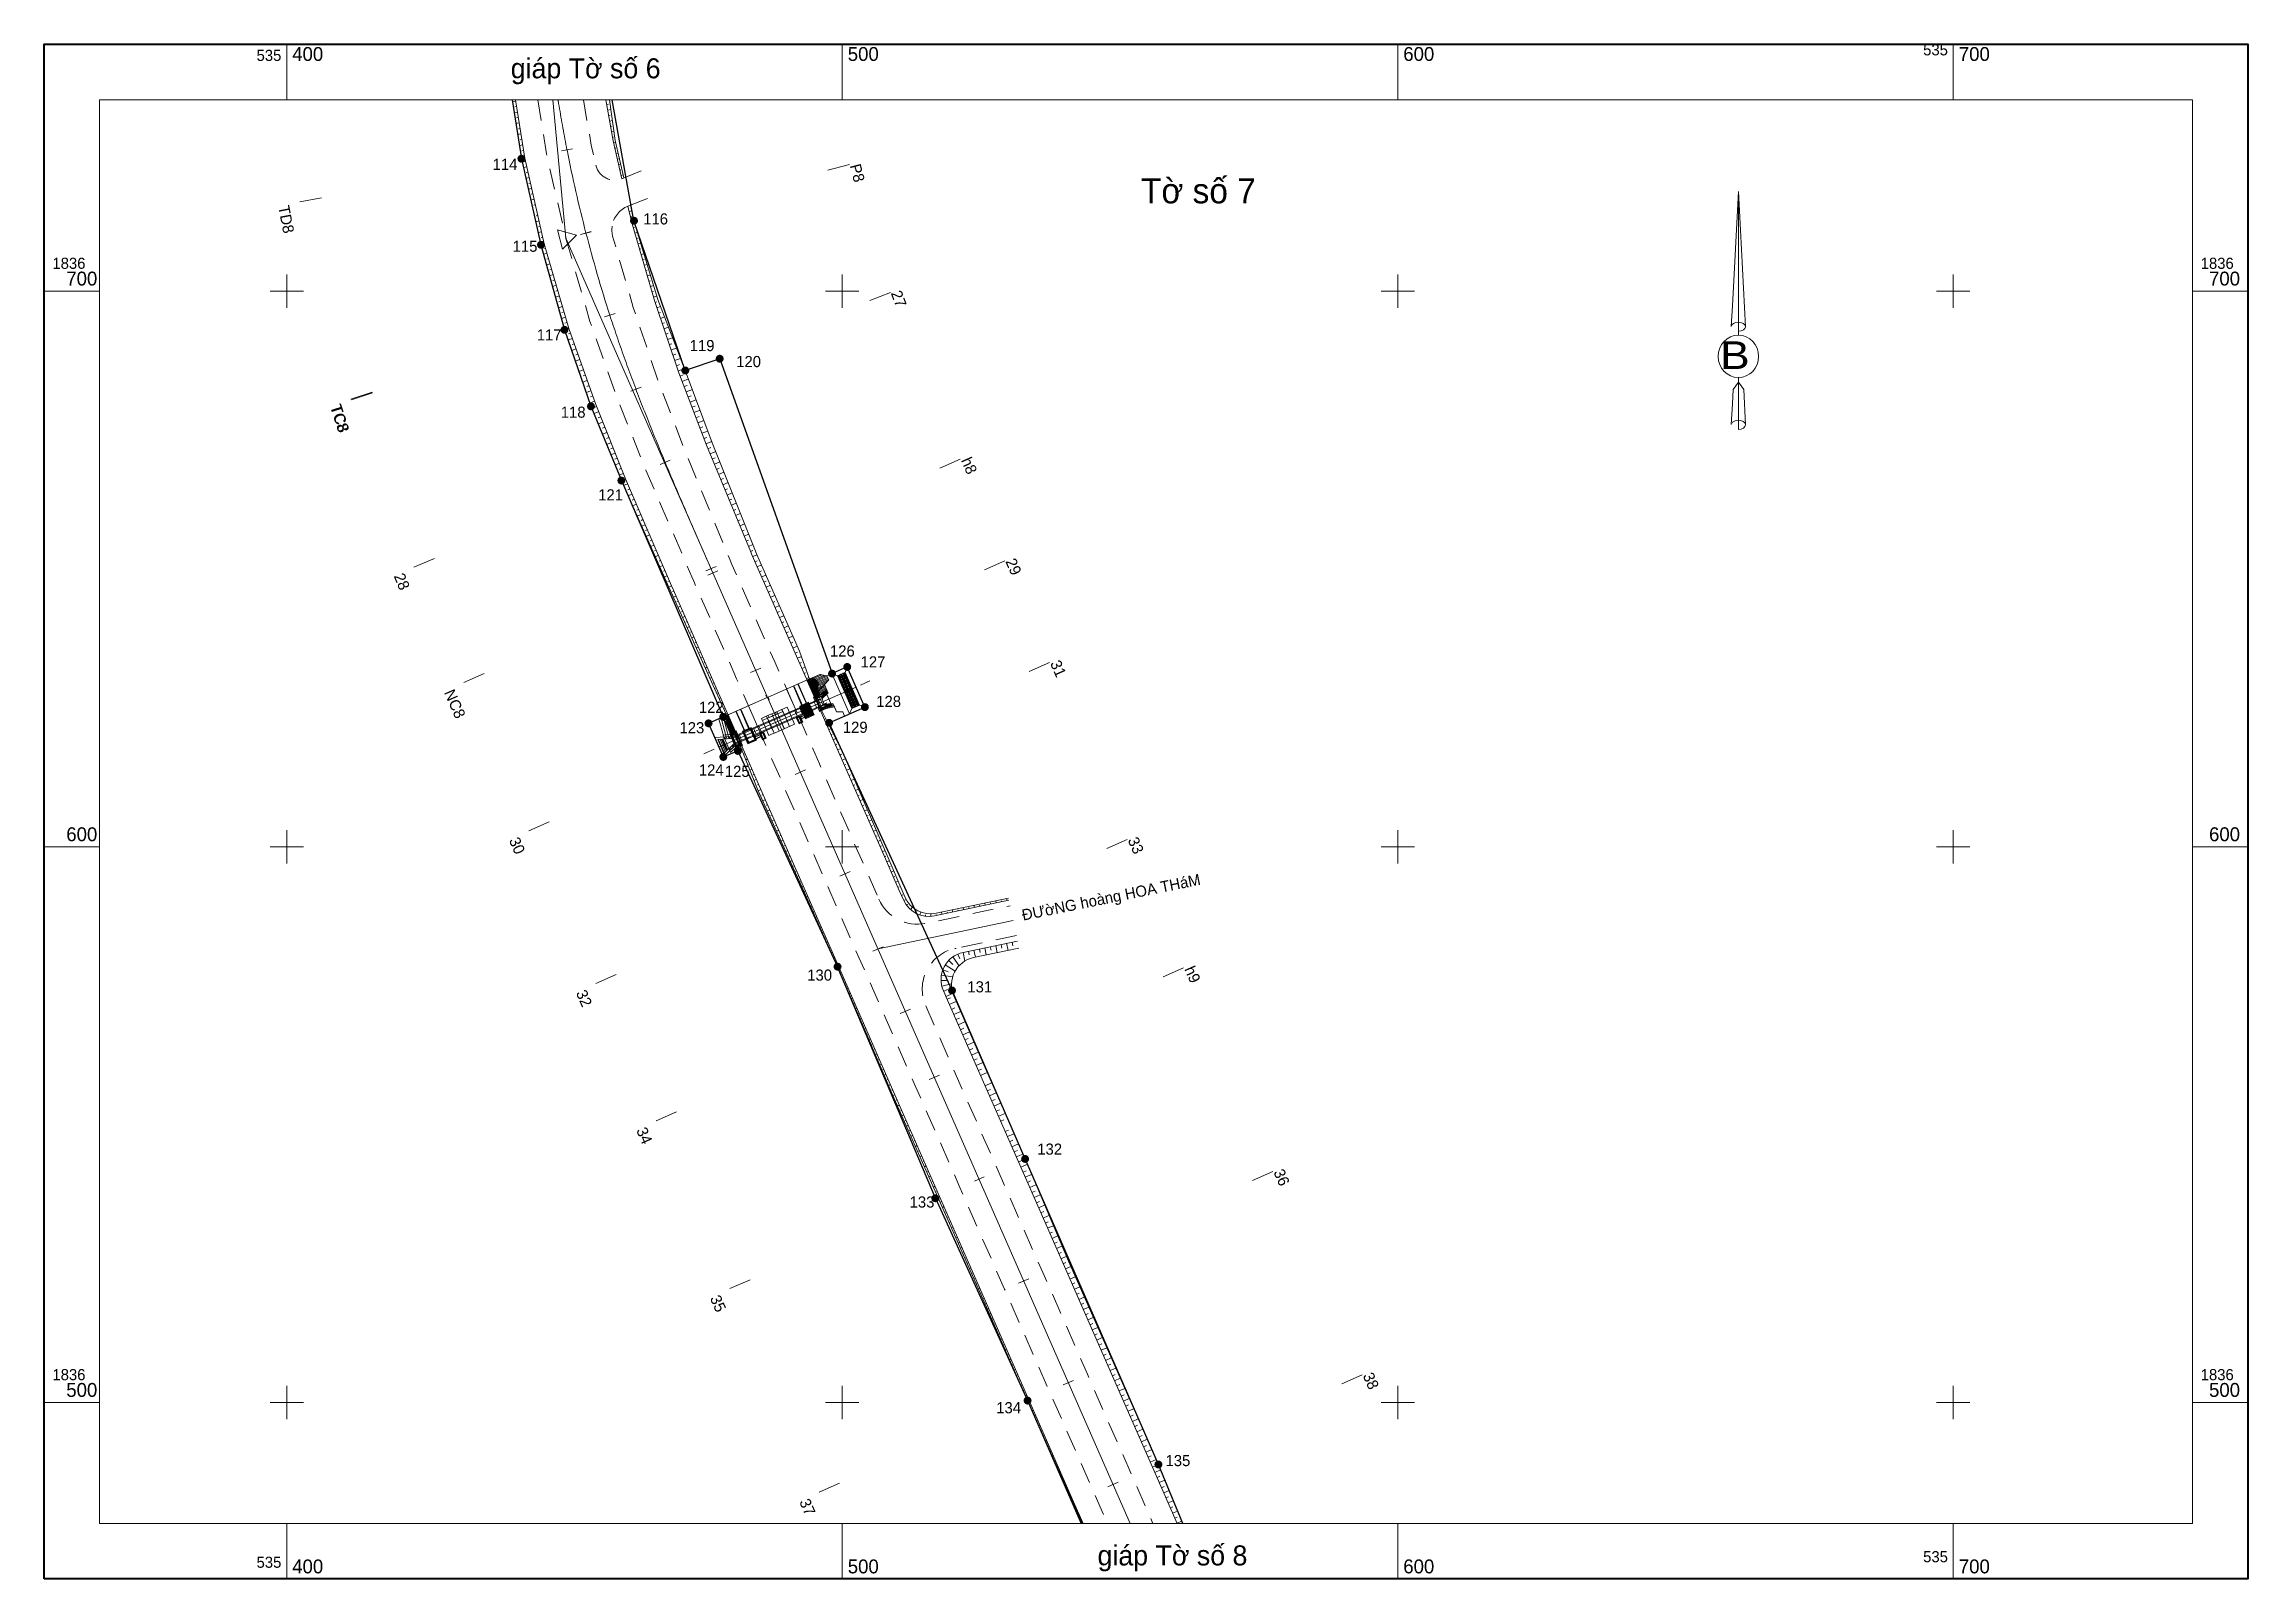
# Model space of a CAD drawing. Header units: metres. Extents: x 535356 to 535753, y 1836468 to 1836744.
import ezdxf
from ezdxf.enums import TextEntityAlignment as Align

# ---------------------------------------------------------------- set-up
doc = ezdxf.new("R2010")
doc.units = ezdxf.units.M
doc.header["$MEASUREMENT"] = 0
doc.linetypes.add('DGN Style 2', pattern=[6.2979, 3.77874, -2.51916])
doc.layers.get('0').update_dxf_attribs({"color": 1})
for name, color, linetype, lineweight in [('Level 19', 1, 'Continuous', 0), ('Level 2', 1, 'Continuous', 0), ('Level 3', 1, 'Continuous', 0), ('Level 31', 1, 'Continuous', 0), ('Level 32', 1, 'Continuous', 0), ('Level 37', 1, 'Continuous', 0), ('Level 38', 1, 'Continuous', 0), ('Level 39', 1, 'Continuous', 0), ('Level 4', 1, 'Continuous', 0), ('Level 42', 1, 'Continuous', 0), ('Level 43', 1, 'Continuous', 0), ('Level 44', 1, 'Continuous', 0), ('Level 45', 1, 'Continuous', 0), ('Level 5', 1, 'Continuous', 0), ('Level 51', 1, 'Continuous', 0), ('Level 62', 1, 'Continuous', 0), ('Level 63', 1, 'Continuous', 0), ('Level 8', 1, 'Continuous', 0), ('Level 9', 1, 'Continuous', 0)]:
    doc.layers.add(name, color=color, linetype=linetype, lineweight=lineweight)
doc.styles.add('Style-CHAR_FAST_FONT', font='CHAR_FAST_FONT.shx')
doc.styles.add('Style-ENGINEERING', font='ENGINEERING.shx')
doc.styles.add('Style-STANDARD', font='STANDARD.shx')

msp = doc.modelspace()

# ---------------------------------------------------------------- texts
at = {"layer": 'Level 19', "color": 7, "linetype": 'Continuous', "lineweight": 0, "style": 'Style-ENGINEERING'}
msp.add_text('D', height=0.00276, dxfattribs=at).set_placement((535743.04, 1836478.24), align=Align.MIDDLE_CENTER)
at = {"layer": 'Level 2', "color": 7, "linetype": 'Continuous', "lineweight": 0, "style": 'Style-CHAR_FAST_FONT'}
msp.add_text('%%167%%166%%234NG ho%%181ng HOA TH%%184M', height=2, rotation=11.4348, dxfattribs=at).set_placement((535532.17, 1836588.66), align=Align.TOP_LEFT)
at = {"layer": 'Level 2', "color": 7, "linetype": 'Continuous', "lineweight": 0, "char_height": 2, "attachment_point": 1, "line_spacing_factor": 0.828316, "style": 'Style-CHAR_FAST_FONT'}
for s, insert, rotation in [('P8\\P', (535503.28, 1836723.09), 284.6049), ('TD8\\P', (535400.42, 1836715.59), 281.0285), ('27\\P', (535510.59, 1836700.35), 290.7779), ('TC8\\P', (535409.68, 1836679.87), 287.9768), ('TC8\\P', (535409.76, 1836679.76), 288.1275), ('h8\\P', (535523.17, 1836670.35), 293.7057), ('28\\P', (535421.09, 1836649.49), 292.6228), ('29\\P', (535531.16, 1836652.17), 293.707), ('31\\P', (535539.21, 1836633.83), 293.707), ('NC8\\P', (535430.12, 1836628.57), 293.7068), ('30\\P', (535441.8, 1836601.97), 293.707), ('33\\P', (535553.18, 1836602.01), 293.707), ('h9\\P', (535563.38, 1836578.79), 293.707), ('32\\P', (535453.86, 1836574.5), 293.707), ('34\\P', (535464.71, 1836549.78), 293.707), ('36\\P', (535579.42, 1836542.27), 293.707), ('35\\P', (535477.98, 1836519.57), 293.707), ('38\\P', (535595.5, 1836505.64), 293.707), ('37\\P', (535494.06, 1836482.94), 293.707)]:
    msp.add_mtext(s, dxfattribs=dict(at, insert=insert, rotation=rotation))
at = {"layer": 'Level 4', "color": 1, "linetype": 'Continuous', "lineweight": 0, "style": 'Style-CHAR_FAST_FONT'}
for s, p in [('114', (535439.3, 1836722.82)), ('116', (535466.41, 1836712.99)), ('115', (535442.91, 1836708.07)), ('117', (535447.25, 1836692.12)), ('119', (535474.78, 1836690.2)), ('120', (535483.15, 1836687.32)), ('118', (535451.57, 1836678.21)), ('121', (535458.31, 1836663.33)), ('126', (535500.03, 1836635.23)), ('127', (535505.54, 1836633.27)), ('122', (535476.43, 1836625.1)), ('128', (535508.36, 1836626.16)), ('123', (535472.94, 1836621.42)), ('129', (535502.34, 1836621.5)), ('124', (535476.43, 1836613.82)), ('125', (535481.11, 1836613.57)), ('130', (535495.94, 1836576.91)), ('131', (535524.76, 1836574.79)), ('132', (535537.35, 1836545.59)), ('133', (535514.37, 1836536.07)), ('134', (535529.96, 1836499.05)), ('135', (535560.43, 1836489.53))]:
    msp.add_text(s, height=2, dxfattribs=at).set_placement(p, align=Align.MIDDLE_CENTER)
at = {"layer": 'Level 63', "color": 7, "linetype": 'Continuous', "lineweight": 0, "style": 'Style-CHAR_FAST_FONT'}
for s, height, p in [('400', 2.5, (535401, 1836741.42)), ('500', 2.5, (535501, 1836741.42)), ('600', 2.5, (535601, 1836741.42)), ('700', 2.5, (535701, 1836741.42)), ('1836', 2, (535357.83, 1836704)), ('1836', 2, (535744.54, 1836704)), ('700', 2.5, (535360.33, 1836701)), ('700', 2.5, (535746.04, 1836701)), ('600', 2.5, (535360.33, 1836601)), ('600', 2.5, (535746.04, 1836601)), ('1836', 2, (535357.83, 1836504)), ('1836', 2, (535744.54, 1836504)), ('500', 2.5, (535360.33, 1836501)), ('500', 2.5, (535746.04, 1836501)), ('400', 2.5, (535401, 1836469.24)), ('500', 2.5, (535501, 1836469.24)), ('600', 2.5, (535601, 1836469.24)), ('700', 2.5, (535701, 1836469.24))]:
    msp.add_text(s, height=height, dxfattribs=at).set_placement(p)
for p in [(535699.04, 1836742.42), (535399.04, 1836741.42), (535399.04, 1836470.24), (535699.04, 1836471.24)]:
    msp.add_text('535', height=2, dxfattribs=at).set_placement(p, align=Align.RIGHT)
for s, height, p in [('gi%%184p T%%234 s%%232 6', 3.6, (535453.82, 1836741.89)), ('T%%234 s%%232 7', 4.5, (535564.12, 1836720.29)), ('gi%%184p T%%234 s%%232 8', 3.6, (535559.45, 1836474.27))]:
    msp.add_text(s, height=height, dxfattribs=at).set_placement(p, align=Align.TOP_CENTER)

# ---------------------------------------------------------------- blocks, each defined once
blk = doc.blocks.new('BLOCK_')
at = {"color": 0, "linetype": 'ByBlock', "lineweight": 0}
blk.add_point((0, 0), dxfattribs=at)
blk = doc.blocks.new('KH_DIN')
at = {"color": 0, "linetype": 'Continuous', "lineweight": 0, "flags": 128}
blk.add_lwpolyline([(1.08, -1.83), (1.09, 1.71), (-1.99, -0.04)], close=True, dxfattribs=at)
blk.add_lwpolyline([(-0.05, 0, 1), (0.05, 0, 1)], format="xyb", close=True, dxfattribs=at)
at = {"color": 0, "linetype": 'Continuous', "lineweight": 0}
blk.add_blockref('BLOCK_', (0, 0), dxfattribs=at)
at = {"color": 0, "linetype": 'Continuous', "lineweight": 0, "style": 'Style-STANDARD', "flags": 1}
blk.add_attdef('xdata0', text='', height=1, rotation=165.5438, dxfattribs=at).set_placement((0, 0), align=Align.TOP_LEFT)
blk.add_attdef('xdata0', text='', height=1, rotation=165.5438, dxfattribs=at).set_placement((0, 0), align=Align.TOP_LEFT)
blk = doc.blocks.new('DWGLDR_1')
at = {"layer": 'Level 42', "color": 7, "linetype": 'Continuous', "lineweight": 0, "flags": 128}
blk.add_lwpolyline([(1462, -1), (1256, -1)], dxfattribs=at)
at = {"layer": 'Level 42', "color": 7, "linetype": 'Continuous', "lineweight": 0}
blk.add_solid([(1462, -1), (1413, 4), (1412, -5)], dxfattribs=at)
blk = doc.blocks.new('DWGLDR_2')
at = {"layer": 'Level 39', "color": 7, "linetype": 'Continuous', "lineweight": 0, "flags": 128}
blk.add_lwpolyline([(-22, -169), (-22, -128), (238, -128)], dxfattribs=at)
at = {"layer": 'Level 39', "color": 7, "linetype": 'Continuous', "lineweight": 0}
blk.add_solid([(-22, -169), (-17, -151), (-27, -151)], dxfattribs=at)
blk = doc.blocks.new('DWGLDR_3')
at = {"layer": 'Level 39', "color": 7, "linetype": 'Continuous', "lineweight": 0, "flags": 128}
blk.add_lwpolyline([(119, -168), (120, -128), (-139, -128)], dxfattribs=at)
at = {"layer": 'Level 39', "color": 7, "linetype": 'Continuous', "lineweight": 0}
blk.add_solid([(119, -168), (124, -151), (115, -151)], dxfattribs=at)
blk = doc.blocks.new('*U40')
at = {"layer": 'Level 51', "color": 7, "linetype": 'Continuous', "lineweight": 0}
for p, q in [((0.06, 50.72), (-2.51, 2.07)), ((0.06, 50.72), (3.13, -6.9)), ((0.06, 50.72), (3.13, -6.9)), ((0.06, 50.72), (3.13, -6.9)), ((0.06, -4.97), (0.06, 50.72)), ((-2.51, 2.07), (-3, -6.78)), ((0.06, -4.97), (0.06, -7.2)), ((0.06, -7.2), (0.06, -8.84)), ((0.06, -8.84), (0.06, -10.51)), ((0.06, -8.84), (0.06, -10.51)), ((0.06, -8.84), (0.06, -10.51)), ((3.13, -6.9), (3.13, -6.78)), ((-2.19, -33.64), (-2.51, -39.71)), ((0.06, -30.45), (-2.19, -33.64)), ((0.06, -30.45), (0.06, -28.56)), ((0.06, -30.45), (0.06, -28.56)), ((0.06, -30.45), (0.06, -28.56)), ((0.06, -30.45), (2.32, -33.64)), ((0.06, -30.45), (2.32, -33.64)), ((0.06, -30.45), (2.32, -33.64)), ((0.06, -46.78), (0.06, -30.45)), ((2.32, -33.64), (3.13, -48.72)), ((2.32, -33.64), (3.13, -48.72)), ((2.32, -33.64), (3.13, -48.72)), ((-2.51, -39.71), (-3, -48.52)), ((0.06, -46.78), (0.06, -48.97)), ((0.06, -48.97), (0.06, -50.65)), ((3.13, -48.72), (3.13, -48.52))]:
    blk.add_line(p, q, dxfattribs=at)
at = {"layer": 'Level 51', "color": 7, "linetype": 'Continuous', "lineweight": 0, "extrusion": (0, 0, -1)}
for centre, start_param, end_param in [((0.04, -6.9), 3.208733, 4.712389), ((0.04, -48.69), 3.792116, 4.712389), ((0.04, -48.69), 3.208907, 3.792116)]:
    blk.add_ellipse(centre, major_axis=(3.06, 0), ratio=0.632193, start_param=start_param, end_param=end_param, dxfattribs=at)
at = {"layer": 'Level 51', "color": 7, "linetype": 'Continuous', "lineweight": 0}
for centre, start_param, end_param in [((0.04, -6.9), 0.067141, 1.570796), ((0.04, -6.9), 4.712389, 6.283185), ((0.04, -48.69), 0.067141, 1.570796), ((0.04, -48.69), 4.712389, 6.283185)]:
    blk.add_ellipse(centre, major_axis=(3.06, 0), ratio=0.632193, start_param=start_param, end_param=end_param, dxfattribs=at)
blk.add_ellipse((0.05, -19.52), major_axis=(0, 9.03), ratio=0.956213, dxfattribs=at)
at = {"layer": 'Level 51', "color": 7, "linetype": 'Continuous', "lineweight": 0, "insert": (-1.42, -24.91), "char_height": 11.8046, "attachment_point": 8, "line_spacing_factor": 0.60241, "style": 'Style-CHAR_FAST_FONT'}
blk.add_mtext('\\H1.000000x;\\W1.194961;\\T1.000;B\\P', dxfattribs=at)

# ---------------------------------------------------------------- hatches: boundary and pattern name
at = {"layer": 'Level 4', "linetype": 'Continuous', "lineweight": 0}
h = msp.add_hatch(color=7, dxfattribs=at)
edge = h.paths.add_edge_path()
edge.add_arc((535442.26, 1836723.82), 0.719, 270, 630)
h = msp.add_hatch(color=7, dxfattribs=at)
edge = h.paths.add_edge_path()
edge.add_arc((535462.52, 1836712.66), 0.719, 270, 630)
h = msp.add_hatch(color=7, dxfattribs=at)
edge = h.paths.add_edge_path()
edge.add_arc((535445.78, 1836708.33), 0.719, 270, 630)
h = msp.add_hatch(color=7, dxfattribs=at)
edge = h.paths.add_edge_path()
edge.add_arc((535450.01, 1836693.03), 0.719, 270, 630)
h = msp.add_hatch(color=7, dxfattribs=at)
edge = h.paths.add_edge_path()
edge.add_arc((535477.95, 1836687.83), 0.719, 270, 630)
h = msp.add_hatch(color=7, dxfattribs=at)
edge = h.paths.add_edge_path()
edge.add_arc((535471.76, 1836685.71), 0.719, 270, 630)
h = msp.add_hatch(color=7, dxfattribs=at)
edge = h.paths.add_edge_path()
edge.add_arc((535454.77, 1836679.26), 0.719, 270, 630)
h = msp.add_hatch(color=7, dxfattribs=at)
edge = h.paths.add_edge_path()
edge.add_arc((535460.25, 1836665.9), 0.719, 270, 630)
h = msp.add_hatch(color=7, dxfattribs=at)
edge = h.paths.add_edge_path()
edge.add_arc((535500.9, 1836632.36), 0.719, 270, 630)
h = msp.add_hatch(color=7, dxfattribs=at)
edge = h.paths.add_edge_path()
edge.add_arc((535498.17, 1836631.16), 0.719, 270, 630)
h = msp.add_hatch(color=7, dxfattribs=at)
edge = h.paths.add_edge_path()
edge.add_arc((535504.08, 1836625.13), 0.719, 270, 630)
h = msp.add_hatch(color=7, dxfattribs=at)
edge = h.paths.add_edge_path()
edge.add_arc((535475.94, 1836622.21), 0.719, 270, 630)
h = msp.add_hatch(color=7, dxfattribs=at)
edge = h.paths.add_edge_path()
edge.add_arc((535478.58, 1836623.37), 0.719, 270, 630)
h = msp.add_hatch(color=7, dxfattribs=at)
edge = h.paths.add_edge_path()
edge.add_arc((535497.64, 1836622.3), 0.719, 270, 630)
h = msp.add_hatch(color=7, dxfattribs=at)
edge = h.paths.add_edge_path()
edge.add_arc((535478.6, 1836616.16), 0.719, 270, 630)
h = msp.add_hatch(color=7, dxfattribs=at)
edge = h.paths.add_edge_path()
edge.add_arc((535481.22, 1836617.24), 0.719, 270, 630)
h = msp.add_hatch(color=7, dxfattribs=at)
edge = h.paths.add_edge_path()
edge.add_arc((535499.16, 1836578.42), 0.719, 270, 630)
h = msp.add_hatch(color=7, dxfattribs=at)
edge = h.paths.add_edge_path()
edge.add_arc((535519.77, 1836574.13), 0.719, 270, 630)
h = msp.add_hatch(color=7, dxfattribs=at)
edge = h.paths.add_edge_path()
edge.add_arc((535532.92, 1836543.82), 0.719, 270, 630)
h = msp.add_hatch(color=7, dxfattribs=at)
edge = h.paths.add_edge_path()
edge.add_arc((535516.77, 1836536.74), 0.719, 270, 630)
h = msp.add_hatch(color=7, dxfattribs=at)
edge = h.paths.add_edge_path()
edge.add_arc((535533.37, 1836500.33), 0.719, 270, 630)
h = msp.add_hatch(color=7, dxfattribs=at)
edge = h.paths.add_edge_path()
edge.add_arc((535556.92, 1836488.83), 0.719, 270, 630)

# ---------------------------------------------------------------- linework, layer by layer
at = {"layer": 'Level 19', "color": 7, "linetype": 'Continuous', "lineweight": 13}
msp.add_line((535743.04, 1836478.24), (535743.04, 1836529.18), dxfattribs=at)
at = {"layer": 'Level 2', "color": 7, "linetype": 'Continuous', "lineweight": 0}
for p, q in [((535441.21, 1836734.2), (535440.61, 1836734.1)), ((535441.53, 1836732.22), (535440.93, 1836732.13)), ((535441.37, 1836733.21), (535441.07, 1836733.16)), ((535457.62, 1836733.55), (535457.92, 1836733.61)), ((535457.79, 1836732.57), (535458.37, 1836732.67)), ((535457.96, 1836731.58), (535458.23, 1836731.63)), ((535441.84, 1836730.25), (535441.24, 1836730.15)), ((535441.69, 1836731.24), (535441.39, 1836731.19)), ((535442.16, 1836728.27), (535441.56, 1836728.18)), ((535442, 1836729.26), (535441.7, 1836729.21)), ((535458.13, 1836730.6), (535458.65, 1836730.69)), ((535458.3, 1836729.61), (535458.55, 1836729.66)), ((535458.48, 1836728.63), (535458.93, 1836728.71)), ((535458.65, 1836727.64), (535458.86, 1836727.68)), ((535442.48, 1836726.3), (535441.88, 1836726.2)), ((535442.32, 1836727.29), (535442.02, 1836727.24)), ((535442.79, 1836724.32), (535442.19, 1836724.23)), ((535442.63, 1836725.31), (535442.33, 1836725.26)), ((535451.44, 1836725.61), (535449.48, 1836725.23)), ((535458.84, 1836726.66), (535459.24, 1836726.75)), ((535459.06, 1836725.69), (535459.26, 1836725.73)), ((535459.28, 1836724.71), (535459.69, 1836724.81)), ((535459.51, 1836723.74), (535459.71, 1836723.78)), ((535443.21, 1836722.37), (535442.62, 1836722.23)), ((535442.99, 1836723.34), (535442.69, 1836723.28)), ((535443.66, 1836720.42), (535443.06, 1836720.28)), ((535443.43, 1836721.39), (535443.14, 1836721.33)), ((535459.73, 1836722.76), (535460.15, 1836722.86)), ((535459.95, 1836721.79), (535460.16, 1836721.83)), ((535460.17, 1836720.81), (535460.6, 1836720.91)), ((535497.42, 1836721.79), (535501.29, 1836722.8)), ((535406.29, 1836716.81), (535402.36, 1836716.04)), ((535444.1, 1836718.47), (535443.5, 1836718.33)), ((535443.88, 1836719.44), (535443.58, 1836719.38)), ((535444.54, 1836716.52), (535443.95, 1836716.38)), ((535444.32, 1836717.49), (535444.02, 1836717.43)), ((535444.77, 1836715.54), (535444.47, 1836715.48)), ((535445.43, 1836712.62), (535444.83, 1836712.48)), ((535445.21, 1836713.59), (535444.91, 1836713.53)), ((535461.65, 1836714.31), (535462.11, 1836714.42)), ((535461.88, 1836713.34), (535462.11, 1836713.39)), ((535462.12, 1836712.34), (535462.58, 1836712.47)), ((535445.88, 1836710.67), (535445.28, 1836710.53)), ((535445.66, 1836711.64), (535445.35, 1836711.57)), ((535446.32, 1836708.72), (535445.72, 1836708.58)), ((535446.1, 1836709.69), (535445.8, 1836709.62)), ((535454.84, 1836710.7), (535452.91, 1836710.19)), ((535454.84, 1836710.69), (535452.91, 1836710.19)), ((535462.4, 1836711.38), (535462.63, 1836711.44)), ((535462.68, 1836710.42), (535463.16, 1836710.56)), ((535462.96, 1836709.46), (535463.2, 1836709.53)), ((535463.24, 1836708.5), (535463.74, 1836708.64)), ((535446.87, 1836706.8), (535446.25, 1836706.63)), ((535446.59, 1836707.77), (535446.28, 1836707.68)), ((535447.42, 1836704.88), (535446.78, 1836704.7)), ((535447.14, 1836705.84), (535446.83, 1836705.75)), ((535447.7, 1836703.92), (535447.37, 1836703.83)), ((535463.52, 1836707.54), (535463.77, 1836707.61)), ((535463.8, 1836706.58), (535464.31, 1836706.73)), ((535464.07, 1836705.61), (535464.34, 1836705.69)), ((535464.35, 1836704.65), (535464.89, 1836704.81)), ((535447.98, 1836702.96), (535447.31, 1836702.77)), ((535448.54, 1836701.04), (535447.85, 1836700.84)), ((535448.26, 1836702), (535447.92, 1836701.9)), ((535448.82, 1836700.08), (535448.47, 1836699.98)), ((535464.63, 1836703.69), (535464.91, 1836703.77)), ((535464.91, 1836702.73), (535465.47, 1836702.9)), ((535465.19, 1836701.77), (535465.48, 1836701.86)), ((535465.47, 1836700.81), (535466.05, 1836700.98)), ((535465.75, 1836699.85), (535466.05, 1836699.94)), ((535449.1, 1836699.12), (535448.38, 1836698.91)), ((535449.66, 1836697.2), (535448.91, 1836696.99)), ((535449.38, 1836698.16), (535449.01, 1836698.06)), ((535449.94, 1836696.24), (535449.56, 1836696.13)), ((535459.12, 1836695.99), (535457.22, 1836695.37)), ((535466.03, 1836698.89), (535466.63, 1836699.07)), ((535466.32, 1836697.94), (535466.63, 1836698.04)), ((535466.64, 1836696.99), (535467.3, 1836697.21)), ((535466.96, 1836696.04), (535467.31, 1836696.16)), ((535504.95, 1836698.3), (535508.69, 1836699.72)), ((535450.22, 1836695.28), (535449.45, 1836695.06)), ((535450.77, 1836693.36), (535449.98, 1836693.13)), ((535450.5, 1836694.32), (535450.1, 1836694.21)), ((535451.1, 1836692.42), (535450.71, 1836692.28)), ((535467.28, 1836695.09), (535468.02, 1836695.35)), ((535467.6, 1836694.15), (535467.99, 1836694.28)), ((535467.92, 1836693.2), (535468.75, 1836693.48)), ((535468.24, 1836692.25), (535468.67, 1836692.4)), ((535451.44, 1836691.47), (535450.64, 1836691.19)), ((535452.1, 1836689.59), (535451.3, 1836689.3)), ((535451.77, 1836690.53), (535451.37, 1836690.39)), ((535452.44, 1836688.65), (535452.03, 1836688.5)), ((535468.56, 1836691.3), (535469.47, 1836691.61)), ((535468.88, 1836690.36), (535469.36, 1836690.52)), ((535469.2, 1836689.41), (535470.2, 1836689.75)), ((535469.52, 1836688.46), (535470.04, 1836688.64)), ((535452.77, 1836687.7), (535451.95, 1836687.41)), ((535453.43, 1836685.82), (535452.61, 1836685.52)), ((535453.1, 1836686.76), (535452.69, 1836686.61)), ((535453.77, 1836684.87), (535453.35, 1836684.73)), ((535469.84, 1836687.51), (535470.92, 1836687.88)), ((535470.16, 1836686.57), (535470.72, 1836686.76)), ((535470.47, 1836685.62), (535471.64, 1836686.01)), ((535470.82, 1836684.68), (535471.4, 1836684.9)), ((535471.18, 1836683.75), (535472.33, 1836684.19)), ((535415.36, 1836681.79), (535411.56, 1836680.56)), ((535415.44, 1836681.7), (535411.64, 1836680.45)), ((535454.1, 1836683.93), (535453.26, 1836683.63)), ((535454.77, 1836682.04), (535453.91, 1836681.74)), ((535454.43, 1836682.99), (535454.01, 1836682.84)), ((535455.43, 1836680.16), (535454.57, 1836679.85)), ((535455.1, 1836681.1), (535454.67, 1836680.95)), ((535463.81, 1836682.69), (535461.94, 1836681.98)), ((535471.53, 1836682.81), (535472.1, 1836683.03)), ((535471.89, 1836681.88), (535473.03, 1836682.31)), ((535472.25, 1836680.94), (535472.81, 1836681.16)), ((535456.15, 1836678.29), (535455.31, 1836677.96)), ((535455.78, 1836679.22), (535455.35, 1836679.05)), ((535456.89, 1836676.44), (535456.07, 1836676.11)), ((535456.52, 1836677.36), (535456.1, 1836677.2)), ((535472.96, 1836679.08), (535473.52, 1836679.29)), ((535473.32, 1836678.14), (535474.42, 1836678.56)), ((535473.68, 1836677.21), (535474.23, 1836677.42)), ((535474.04, 1836676.27), (535475.12, 1836676.69)), ((535457.63, 1836674.58), (535456.83, 1836674.26)), ((535457.26, 1836675.51), (535456.85, 1836675.34)), ((535458.38, 1836672.72), (535457.58, 1836672.4)), ((535458, 1836673.65), (535457.6, 1836673.49)), ((535474.39, 1836675.34), (535474.93, 1836675.55)), ((535474.75, 1836674.41), (535475.82, 1836674.82)), ((535475.11, 1836673.47), (535475.64, 1836673.68)), ((535475.47, 1836672.54), (535476.52, 1836672.94)), ((535459.12, 1836670.86), (535458.34, 1836670.55)), ((535458.75, 1836671.79), (535458.35, 1836671.64)), ((535459.49, 1836669.93), (535459.1, 1836669.78)), ((535459.86, 1836669.01), (535459.1, 1836668.7)), ((535469.05, 1836669.57), (535467.21, 1836668.8)), ((535475.84, 1836671.61), (535476.36, 1836671.83)), ((535476.23, 1836670.69), (535477.24, 1836671.11)), ((535476.61, 1836669.77), (535477.11, 1836669.97)), ((535476.99, 1836668.84), (535477.98, 1836669.25)), ((535517.59, 1836668.14), (535521.25, 1836669.75)), ((535460.23, 1836668.08), (535459.85, 1836667.93)), ((535460.6, 1836667.15), (535459.86, 1836666.85)), ((535460.97, 1836666.22), (535460.6, 1836666.07)), ((535461.37, 1836665.3), (535460.65, 1836664.99)), ((535461.76, 1836664.38), (535461.41, 1836664.23)), ((535477.38, 1836667.92), (535477.86, 1836668.12)), ((535477.76, 1836666.99), (535478.72, 1836667.39)), ((535478.14, 1836666.07), (535478.62, 1836666.27)), ((535478.53, 1836665.15), (535479.46, 1836665.54)), ((535478.91, 1836664.22), (535479.37, 1836664.41)), ((535462.16, 1836663.47), (535461.46, 1836663.17)), ((535462.56, 1836662.55), (535462.21, 1836662.4)), ((535462.95, 1836661.63), (535462.28, 1836661.34)), ((535463.35, 1836660.71), (535463.02, 1836660.57)), ((535479.29, 1836663.3), (535480.2, 1836663.68)), ((535479.67, 1836662.38), (535480.12, 1836662.56)), ((535480.06, 1836661.45), (535480.94, 1836661.82)), ((535480.44, 1836660.53), (535480.88, 1836660.71)), ((535463.74, 1836659.79), (535463.09, 1836659.51)), ((535464.14, 1836658.87), (535463.82, 1836658.74)), ((535464.54, 1836657.96), (535463.9, 1836657.68)), ((535464.93, 1836657.04), (535464.62, 1836656.9)), ((535480.82, 1836659.6), (535481.68, 1836659.96)), ((535481.21, 1836658.68), (535481.63, 1836658.86)), ((535481.59, 1836657.76), (535482.42, 1836658.1)), ((535481.97, 1836656.83), (535482.38, 1836657)), ((535482.36, 1836655.91), (535483.16, 1836656.24)), ((535465.33, 1836656.12), (535464.71, 1836655.86)), ((535465.72, 1836655.2), (535465.42, 1836655.07)), ((535466.12, 1836654.28), (535465.53, 1836654.03)), ((535466.52, 1836653.36), (535466.22, 1836653.24)), ((535466.91, 1836652.45), (535466.34, 1836652.2)), ((535482.74, 1836654.99), (535483.13, 1836655.15)), ((535483.12, 1836654.06), (535483.9, 1836654.38)), ((535483.51, 1836653.14), (535483.89, 1836653.3)), ((535483.9, 1836652.22), (535484.65, 1836652.55)), ((535426.59, 1836651.88), (535422.9, 1836650.34)), ((535467.31, 1836651.53), (535467.03, 1836651.41)), ((535467.7, 1836650.61), (535467.15, 1836650.37)), ((535468.1, 1836649.69), (535467.83, 1836649.58)), ((535468.5, 1836648.77), (535467.97, 1836648.55)), ((535477.3, 1836650.46), (535475.47, 1836649.65)), ((535477.64, 1836649.68), (535475.81, 1836648.87)), ((535484.3, 1836651.3), (535484.68, 1836651.47)), ((535484.7, 1836650.39), (535485.46, 1836650.72)), ((535485.1, 1836649.47), (535485.48, 1836649.64)), ((535485.51, 1836648.56), (535486.27, 1836648.89)), ((535525.63, 1836649.83), (535529.29, 1836651.44)), ((535468.89, 1836647.86), (535468.63, 1836647.74)), ((535469.29, 1836646.94), (535468.78, 1836646.71)), ((535469.69, 1836646.02), (535469.44, 1836645.91)), ((535470.09, 1836645.11), (535469.6, 1836644.89)), ((535485.91, 1836647.64), (535486.29, 1836647.81)), ((535486.31, 1836646.73), (535487.07, 1836647.06)), ((535486.71, 1836645.81), (535487.09, 1836645.98)), ((535487.11, 1836644.89), (535487.88, 1836645.23)), ((535470.49, 1836644.19), (535470.25, 1836644.09)), ((535470.9, 1836643.27), (535470.43, 1836643.07)), ((535471.3, 1836642.36), (535471.07, 1836642.26)), ((535471.7, 1836641.44), (535471.25, 1836641.25)), ((535472.1, 1836640.53), (535471.88, 1836640.43)), ((535487.52, 1836643.98), (535487.9, 1836644.15)), ((535487.92, 1836643.06), (535488.69, 1836643.4)), ((535488.32, 1836642.15), (535488.71, 1836642.32)), ((535488.72, 1836641.23), (535489.49, 1836641.57)), ((535489.12, 1836640.32), (535489.51, 1836640.49)), ((535472.5, 1836639.61), (535472.07, 1836639.42)), ((535472.91, 1836638.7), (535472.7, 1836638.6)), ((535473.31, 1836637.78), (535472.9, 1836637.6)), ((535473.71, 1836636.87), (535473.51, 1836636.78)), ((535489.53, 1836639.4), (535490.3, 1836639.74)), ((535489.93, 1836638.48), (535490.32, 1836638.66)), ((535490.33, 1836637.57), (535491.11, 1836637.91)), ((535490.73, 1836636.65), (535491.12, 1836636.82)), ((535474.11, 1836635.95), (535473.72, 1836635.78)), ((535474.51, 1836635.03), (535474.32, 1836634.95)), ((535474.92, 1836634.12), (535474.54, 1836633.95)), ((535475.32, 1836633.2), (535475.14, 1836633.12)), ((535491.13, 1836635.74), (535491.92, 1836636.08)), ((535491.54, 1836634.82), (535491.93, 1836634.99)), ((535491.94, 1836633.91), (535492.65, 1836634.22)), ((535492.34, 1836632.99), (535492.67, 1836633.13)), ((535533.67, 1836631.52), (535537.33, 1836633.13)), ((535435.52, 1836631.18), (535431.86, 1836629.57)), ((535475.72, 1836632.29), (535475.37, 1836632.13)), ((535476.12, 1836631.37), (535475.95, 1836631.3)), ((535476.53, 1836630.46), (535476.19, 1836630.31)), ((535476.93, 1836629.54), (535476.76, 1836629.47)), ((535477.33, 1836628.62), (535477.01, 1836628.49)), ((535485.34, 1836632.14), (535483.51, 1836631.34)), ((535492.74, 1836632.08), (535493.33, 1836632.33)), ((535493.14, 1836631.16), (535493.41, 1836631.28)), ((535493.55, 1836630.24), (535494.01, 1836630.45)), ((535493.95, 1836629.33), (535494.15, 1836629.42)), ((535494.35, 1836628.41), (535494.69, 1836628.56)), ((535477.73, 1836627.71), (535477.58, 1836627.64)), ((535478.13, 1836626.79), (535477.84, 1836626.66)), ((535478.54, 1836625.88), (535478.39, 1836625.82)), ((535478.94, 1836624.96), (535478.66, 1836624.84)), ((535494.75, 1836627.5), (535494.89, 1836627.56)), ((535495.15, 1836626.58), (535495.36, 1836626.67)), ((535495.56, 1836625.67), (535495.63, 1836625.7)), ((535495.96, 1836624.75), (535496.15, 1836624.84)), ((535479.34, 1836624.05), (535479.21, 1836623.99)), ((535479.74, 1836623.13), (535479.49, 1836623.02)), ((535480.14, 1836622.22), (535480.02, 1836622.16)), ((535480.55, 1836621.3), (535480.31, 1836621.2)), ((535489.36, 1836622.99), (535487.53, 1836622.18)), ((535496.36, 1836623.83), (535496.48, 1836623.89)), ((535496.76, 1836622.92), (535497.05, 1836623.04)), ((535497.17, 1836622), (535497.33, 1836622.08)), ((535497.57, 1836621.09), (535497.94, 1836621.25)), ((535480.95, 1836620.38), (535480.84, 1836620.34)), ((535481.35, 1836619.47), (535481.14, 1836619.38)), ((535481.75, 1836618.55), (535481.63, 1836618.5)), ((535482.15, 1836617.64), (535481.89, 1836617.52)), ((535482.56, 1836616.72), (535482.41, 1836616.66)), ((535497.97, 1836620.17), (535498.18, 1836620.26)), ((535498.37, 1836619.26), (535498.84, 1836619.46)), ((535498.77, 1836618.34), (535499.03, 1836618.45)), ((535499.18, 1836617.43), (535499.73, 1836617.67)), ((535499.58, 1836616.51), (535499.88, 1836616.64)), ((535482.96, 1836615.81), (535482.63, 1836615.66)), ((535483.36, 1836614.89), (535483.18, 1836614.81)), ((535483.76, 1836613.98), (535483.38, 1836613.81)), ((535484.16, 1836613.06), (535483.96, 1836612.97)), ((535493.38, 1836613.83), (535491.55, 1836613.03)), ((535499.98, 1836615.59), (535500.57, 1836615.85)), ((535500.38, 1836614.68), (535500.67, 1836614.81)), ((535500.78, 1836613.76), (535501.36, 1836614.02)), ((535501.19, 1836612.85), (535501.47, 1836612.97)), ((535484.57, 1836612.14), (535484.13, 1836611.95)), ((535484.97, 1836611.23), (535484.73, 1836611.13)), ((535485.37, 1836610.31), (535484.87, 1836610.09)), ((535485.77, 1836609.4), (535485.53, 1836609.29)), ((535501.59, 1836611.93), (535502.16, 1836612.18)), ((535501.99, 1836611.02), (535502.27, 1836611.14)), ((535502.39, 1836610.1), (535502.95, 1836610.35)), ((535502.79, 1836609.18), (535503.07, 1836609.31)), ((535486.17, 1836608.48), (535485.7, 1836608.27)), ((535486.58, 1836607.57), (535486.34, 1836607.46)), ((535486.98, 1836606.65), (535486.53, 1836606.45)), ((535487.38, 1836605.73), (535487.16, 1836605.64)), ((535487.78, 1836604.82), (535487.35, 1836604.63)), ((535503.2, 1836608.27), (535503.74, 1836608.51)), ((535503.6, 1836607.35), (535503.87, 1836607.47)), ((535504, 1836606.44), (535504.54, 1836606.67)), ((535504.4, 1836605.52), (535504.67, 1836605.64)), ((535504.8, 1836604.61), (535505.33, 1836604.84)), ((535447.24, 1836604.49), (535443.58, 1836602.88)), ((535488.18, 1836603.9), (535487.98, 1836603.81)), ((535488.59, 1836602.99), (535488.18, 1836602.81)), ((535488.99, 1836602.07), (535488.79, 1836601.99)), ((535489.39, 1836601.16), (535489.01, 1836600.99)), ((535505.21, 1836603.69), (535505.47, 1836603.81)), ((535505.61, 1836602.78), (535506.12, 1836603)), ((535506.01, 1836601.86), (535506.27, 1836601.97)), ((535506.41, 1836600.94), (535506.92, 1836601.17)), ((535547.64, 1836599.7), (535551.3, 1836601.31)), ((535489.79, 1836600.24), (535489.61, 1836600.16)), ((535490.2, 1836599.33), (535489.83, 1836599.17)), ((535490.6, 1836598.41), (535490.42, 1836598.33)), ((535491, 1836597.49), (535490.66, 1836597.34)), ((535506.81, 1836600.03), (535507.06, 1836600.14)), ((535507.22, 1836599.11), (535507.71, 1836599.33)), ((535507.62, 1836598.2), (535507.86, 1836598.3)), ((535508.02, 1836597.28), (535508.5, 1836597.49)), ((535491.4, 1836596.58), (535491.24, 1836596.51)), ((535491.8, 1836595.66), (535491.48, 1836595.52)), ((535492.21, 1836594.75), (535492.05, 1836594.68)), ((535492.61, 1836593.83), (535492.31, 1836593.7)), ((535493.01, 1836592.92), (535492.87, 1836592.85)), ((535501.42, 1836595.52), (535499.59, 1836594.71)), ((535508.42, 1836596.37), (535508.66, 1836596.47)), ((535508.82, 1836595.45), (535509.29, 1836595.65)), ((535509.23, 1836594.54), (535509.46, 1836594.64)), ((535509.63, 1836593.62), (535510.08, 1836593.82)), ((535510.03, 1836592.7), (535510.25, 1836592.8)), ((535493.41, 1836592), (535493.14, 1836591.88)), ((535493.81, 1836591.08), (535493.68, 1836591.03)), ((535494.22, 1836590.17), (535493.95, 1836590.05)), ((535494.62, 1836589.25), (535494.49, 1836589.2)), ((535510.68, 1836591.23), (535510.89, 1836591.32)), ((535511.08, 1836590.31), (535511.52, 1836590.52)), ((535511.6, 1836589.46), (535511.81, 1836589.62)), ((535512.28, 1836588.73), (535512.64, 1836589.14)), ((535521.84, 1836588.66), (535521.76, 1836589.05)), ((535522.82, 1836588.87), (535522.78, 1836589.06)), ((535523.8, 1836589.07), (535523.72, 1836589.46)), ((535524.78, 1836589.28), (535524.74, 1836589.47)), ((535525.76, 1836589.48), (535525.68, 1836589.87)), ((535526.74, 1836589.69), (535526.7, 1836589.88)), ((535527.72, 1836589.89), (535527.63, 1836590.28)), ((535528.7, 1836590.1), (535528.65, 1836590.29)), ((535529.67, 1836590.3), (535529.59, 1836590.69)), ((535495.02, 1836588.34), (535494.77, 1836588.23)), ((535495.42, 1836587.42), (535495.3, 1836587.37)), ((535495.82, 1836586.51), (535495.59, 1836586.4)), ((535496.23, 1836585.59), (535496.11, 1836585.54)), ((535513.08, 1836588.14), (535513.23, 1836588.38)), ((535513.99, 1836587.73), (535514.17, 1836588.24)), ((535514.97, 1836587.5), (535515, 1836587.76)), ((535515.96, 1836587.48), (535515.93, 1836587.93)), ((535516.95, 1836587.64), (535516.91, 1836587.83)), ((535517.93, 1836587.84), (535517.85, 1836588.23)), ((535518.91, 1836588.05), (535518.87, 1836588.24)), ((535519.89, 1836588.25), (535519.8, 1836588.64)), ((535520.87, 1836588.46), (535520.82, 1836588.65)), ((535496.63, 1836584.68), (535496.4, 1836584.58)), ((535497.03, 1836583.76), (535496.92, 1836583.71)), ((535497.43, 1836582.84), (535497.22, 1836582.75)), ((535497.83, 1836581.93), (535497.73, 1836581.88)), ((535498.24, 1836581.01), (535498.04, 1836580.93)), ((535507.35, 1836582.01), (535505.52, 1836581.21)), ((535521.76, 1836580.98), (535522.09, 1836579.44)), ((535522.74, 1836581.19), (535522.88, 1836580.53)), ((535523.72, 1836581.39), (535523.99, 1836580.12)), ((535524.7, 1836581.6), (535524.83, 1836580.96)), ((535525.68, 1836581.8), (535525.94, 1836580.53)), ((535526.66, 1836582.01), (535526.79, 1836581.37)), ((535527.64, 1836582.21), (535527.9, 1836580.94)), ((535528.61, 1836582.42), (535528.75, 1836581.78)), ((535529.59, 1836582.62), (535529.86, 1836581.35)), ((535530.57, 1836582.83), (535530.71, 1836582.19)), ((535459.3, 1836577.02), (535455.64, 1836575.42)), ((535498.64, 1836580.1), (535498.54, 1836580.06)), ((535499.04, 1836579.18), (535498.85, 1836579.1)), ((535499.44, 1836578.27), (535499.35, 1836578.23)), ((535499.84, 1836577.35), (535499.65, 1836577.27)), ((535517.86, 1836576.91), (535519.87, 1836576.57)), ((535518.12, 1836577.87), (535519.09, 1836577.5)), ((535518.56, 1836578.76), (535520.33, 1836577.64)), ((535519.18, 1836579.55), (535519.92, 1836578.84)), ((535519.94, 1836580.2), (535521.04, 1836578.6)), ((535520.81, 1836580.68), (535521.16, 1836579.86)), ((535557.79, 1836576.58), (535561.45, 1836578.19)), ((535500.25, 1836576.43), (535500.15, 1836576.39)), ((535500.65, 1836575.52), (535500.44, 1836575.43)), ((535501.05, 1836574.6), (535500.94, 1836574.56)), ((535501.45, 1836573.69), (535501.23, 1836573.59)), ((535517.79, 1836575.91), (535518.76, 1836575.94)), ((535517.93, 1836574.92), (535519.67, 1836575.34)), ((535518.25, 1836573.98), (535518.97, 1836574.29)), ((535518.66, 1836573.06), (535519.91, 1836573.61)), ((535501.85, 1836572.77), (535501.74, 1836572.72)), ((535502.26, 1836571.86), (535502.02, 1836571.75)), ((535502.66, 1836570.94), (535502.54, 1836570.89)), ((535503.06, 1836570.03), (535502.81, 1836569.91)), ((535503.46, 1836569.11), (535503.33, 1836569.05)), ((535512.28, 1836570.8), (535510.45, 1836569.99)), ((535518.88, 1836572.56), (535519.49, 1836572.83)), ((535519.28, 1836571.64), (535520.5, 1836572.18)), ((535519.68, 1836570.73), (535520.29, 1836571)), ((535520.08, 1836569.81), (535521.3, 1836570.35)), ((535520.48, 1836568.9), (535521.09, 1836569.16)), ((535503.87, 1836568.19), (535503.6, 1836568.08)), ((535504.27, 1836567.28), (535504.13, 1836567.22)), ((535504.67, 1836566.36), (535504.39, 1836566.24)), ((535505.07, 1836565.45), (535504.93, 1836565.38)), ((535520.89, 1836567.98), (535522.1, 1836568.51)), ((535521.29, 1836567.07), (535521.89, 1836567.33)), ((535521.69, 1836566.15), (535522.89, 1836566.68)), ((535522.09, 1836565.24), (535522.69, 1836565.5)), ((535505.47, 1836564.53), (535505.18, 1836564.4)), ((535505.88, 1836563.62), (535505.73, 1836563.55)), ((535506.28, 1836562.7), (535505.97, 1836562.57)), ((535506.68, 1836561.79), (535506.52, 1836561.72)), ((535522.5, 1836564.32), (535523.69, 1836564.84)), ((535522.9, 1836563.4), (535523.49, 1836563.67)), ((535523.3, 1836562.49), (535524.49, 1836563.01)), ((535523.7, 1836561.57), (535524.29, 1836561.83)), ((535524.1, 1836560.66), (535525.29, 1836561.18)), ((535507.08, 1836560.87), (535506.76, 1836560.73)), ((535507.48, 1836559.95), (535507.32, 1836559.88)), ((535507.89, 1836559.04), (535507.56, 1836558.89)), ((535508.29, 1836558.12), (535508.12, 1836558.05)), ((535508.69, 1836557.21), (535508.35, 1836557.06)), ((535517.51, 1836558.89), (535515.67, 1836558.09)), ((535524.51, 1836559.74), (535525.1, 1836560)), ((535524.91, 1836558.83), (535526.09, 1836559.35)), ((535525.71, 1836556.99), (535526.9, 1836557.52)), ((535509.09, 1836556.29), (535508.92, 1836556.22)), ((535509.49, 1836555.38), (535509.14, 1836555.22)), ((535509.9, 1836554.46), (535509.72, 1836554.38)), ((535510.3, 1836553.54), (535509.95, 1836553.39)), ((535526.11, 1836556.08), (535526.71, 1836556.34)), ((535526.52, 1836555.16), (535527.7, 1836555.69)), ((535526.92, 1836554.25), (535527.51, 1836554.51)), ((535527.32, 1836553.33), (535528.51, 1836553.85)), ((535470.16, 1836552.3), (535466.5, 1836550.69)), ((535510.7, 1836552.63), (535510.53, 1836552.55)), ((535511.1, 1836551.71), (535510.76, 1836551.56)), ((535511.5, 1836550.8), (535511.33, 1836550.72)), ((535511.91, 1836549.88), (535511.57, 1836549.73)), ((535527.72, 1836552.42), (535528.32, 1836552.68)), ((535528.12, 1836551.5), (535529.31, 1836552.02)), ((535528.53, 1836550.59), (535529.12, 1836550.85)), ((535512.31, 1836548.97), (535512.14, 1836548.89)), ((535512.71, 1836548.05), (535512.38, 1836547.9)), ((535513.11, 1836547.14), (535512.95, 1836547.06)), ((535513.51, 1836546.22), (535513.18, 1836546.07)), ((535513.92, 1836545.3), (535513.75, 1836545.23)), ((535529.33, 1836548.75), (535529.93, 1836549.02)), ((535529.73, 1836547.84), (535530.92, 1836548.36)), ((535530.13, 1836546.92), (535530.73, 1836547.18)), ((535530.54, 1836546.01), (535531.73, 1836546.53)), ((535530.94, 1836545.09), (535531.53, 1836545.35)), ((535514.32, 1836544.39), (535513.99, 1836544.25)), ((535514.72, 1836543.47), (535514.56, 1836543.4)), ((535515.12, 1836542.56), (535514.8, 1836542.42)), ((535515.52, 1836541.64), (535515.37, 1836541.57)), ((535531.34, 1836544.18), (535532.53, 1836544.7)), ((535531.74, 1836543.26), (535532.34, 1836543.52)), ((535532.14, 1836542.35), (535533.33, 1836542.86)), ((535532.55, 1836541.43), (535533.13, 1836541.69)), ((535573.87, 1836539.96), (535577.54, 1836541.57)), ((535515.93, 1836540.73), (535515.61, 1836540.59)), ((535516.33, 1836539.81), (535516.17, 1836539.74)), ((535516.73, 1836538.89), (535516.42, 1836538.76)), ((535517.13, 1836537.98), (535516.98, 1836537.91)), ((535525.55, 1836540.58), (535523.8, 1836539.82)), ((535532.95, 1836540.51), (535534.1, 1836541.02)), ((535533.35, 1836539.6), (535533.92, 1836539.85)), ((535533.75, 1836538.68), (535534.88, 1836539.18)), ((535534.15, 1836537.77), (535534.71, 1836538.01)), ((535534.56, 1836536.85), (535535.66, 1836537.34)), ((535517.54, 1836537.06), (535517.23, 1836536.93)), ((535517.94, 1836536.15), (535517.78, 1836536.08)), ((535518.34, 1836535.23), (535518.04, 1836535.1)), ((535518.74, 1836534.32), (535518.59, 1836534.25)), ((535519.14, 1836533.4), (535518.85, 1836533.27)), ((535534.96, 1836535.94), (535535.51, 1836536.18)), ((535535.36, 1836535.02), (535536.44, 1836535.49)), ((535535.76, 1836534.1), (535536.3, 1836534.34)), ((535536.17, 1836533.19), (535537.22, 1836533.65)), ((535519.55, 1836532.49), (535519.4, 1836532.42)), ((535519.95, 1836531.57), (535519.66, 1836531.44)), ((535520.35, 1836530.65), (535520.21, 1836530.59)), ((535520.75, 1836529.74), (535520.47, 1836529.61)), ((535536.57, 1836532.27), (535537.09, 1836532.5)), ((535536.97, 1836531.36), (535538, 1836531.81)), ((535537.37, 1836530.44), (535537.88, 1836530.67)), ((535537.77, 1836529.53), (535538.78, 1836529.97)), ((535521.15, 1836528.82), (535521.01, 1836528.76)), ((535521.56, 1836527.91), (535521.28, 1836527.78)), ((535521.96, 1836526.99), (535521.82, 1836526.93)), ((535522.36, 1836526.08), (535522.09, 1836525.96)), ((535538.18, 1836528.61), (535538.67, 1836528.83)), ((535538.58, 1836527.7), (535539.56, 1836528.13)), ((535538.98, 1836526.78), (535539.46, 1836526.99)), ((535539.38, 1836525.86), (535540.34, 1836526.28)), ((535483.43, 1836522.09), (535479.77, 1836520.48)), ((535522.76, 1836525.16), (535522.63, 1836525.1)), ((535523.16, 1836524.25), (535522.9, 1836524.13)), ((535523.57, 1836523.33), (535523.43, 1836523.27)), ((535523.97, 1836522.41), (535523.71, 1836522.3)), ((535524.37, 1836521.5), (535524.24, 1836521.44)), ((535533.59, 1836522.27), (535531.76, 1836521.47)), ((535539.78, 1836524.95), (535540.26, 1836525.16)), ((535540.19, 1836524.03), (535541.13, 1836524.45)), ((535540.59, 1836523.12), (535541.06, 1836523.33)), ((535540.99, 1836522.2), (535541.95, 1836522.62)), ((535541.39, 1836521.29), (535541.87, 1836521.5)), ((535524.77, 1836520.58), (535524.52, 1836520.47)), ((535525.17, 1836519.67), (535525.05, 1836519.61)), ((535525.58, 1836518.75), (535525.33, 1836518.64)), ((535525.98, 1836517.84), (535525.85, 1836517.78)), ((535541.79, 1836520.37), (535542.76, 1836520.79)), ((535542.2, 1836519.45), (535542.68, 1836519.67)), ((535542.6, 1836518.54), (535543.57, 1836518.97)), ((535543, 1836517.62), (535543.49, 1836517.84)), ((535526.38, 1836516.92), (535526.13, 1836516.81)), ((535526.78, 1836516), (535526.66, 1836515.95)), ((535527.18, 1836515.09), (535526.93, 1836514.98)), ((535527.59, 1836514.17), (535527.46, 1836514.12)), ((535543.4, 1836516.71), (535544.38, 1836517.14)), ((535543.8, 1836515.79), (535544.3, 1836516.01)), ((535544.21, 1836514.88), (535545.19, 1836515.31)), ((535544.61, 1836513.96), (535545.1, 1836514.18)), ((535545.01, 1836513.05), (535546.01, 1836513.48)), ((535527.99, 1836513.26), (535527.74, 1836513.15)), ((535528.39, 1836512.34), (535528.27, 1836512.29)), ((535528.79, 1836511.43), (535528.54, 1836511.32)), ((535529.19, 1836510.51), (535529.07, 1836510.46)), ((535529.6, 1836509.6), (535529.35, 1836509.49)), ((535545.41, 1836512.13), (535545.91, 1836512.35)), ((535545.81, 1836511.21), (535546.82, 1836511.66)), ((535546.22, 1836510.3), (535546.72, 1836510.52)), ((535546.62, 1836509.38), (535547.63, 1836509.83)), ((535530, 1836508.68), (535529.87, 1836508.62)), ((535530.4, 1836507.76), (535530.15, 1836507.65)), ((535530.8, 1836506.85), (535530.68, 1836506.79)), ((535531.21, 1836505.93), (535530.95, 1836505.82)), ((535547.02, 1836508.47), (535547.53, 1836508.69)), ((535547.42, 1836507.55), (535548.44, 1836508)), ((535547.82, 1836506.64), (535548.34, 1836506.86)), ((535548.23, 1836505.72), (535549.25, 1836506.17)), ((535531.61, 1836505.02), (535531.48, 1836504.96)), ((535532.01, 1836504.1), (535531.76, 1836503.99)), ((535532.41, 1836503.19), (535532.29, 1836503.13)), ((535532.81, 1836502.27), (535532.56, 1836502.16)), ((535541.63, 1836503.96), (535539.8, 1836503.15)), ((535548.63, 1836504.8), (535549.14, 1836505.03)), ((535549.03, 1836503.89), (535550.06, 1836504.34)), ((535549.43, 1836502.97), (535549.95, 1836503.2)), ((535549.84, 1836502.06), (535550.87, 1836502.51)), ((535589.96, 1836503.34), (535593.62, 1836504.94)), ((535533.22, 1836501.35), (535533.09, 1836501.3)), ((535533.62, 1836500.44), (535533.37, 1836500.33)), ((535534.02, 1836499.52), (535533.9, 1836499.47)), ((535534.42, 1836498.61), (535534.18, 1836498.5)), ((535534.82, 1836497.69), (535534.71, 1836497.64)), ((535550.24, 1836501.14), (535550.76, 1836501.37)), ((535550.64, 1836500.23), (535551.68, 1836500.68)), ((535551.04, 1836499.31), (535551.56, 1836499.54)), ((535551.44, 1836498.4), (535552.49, 1836498.85)), ((535551.85, 1836497.48), (535552.37, 1836497.71)), ((535535.23, 1836496.78), (535534.99, 1836496.67)), ((535535.63, 1836495.86), (535535.51, 1836495.81)), ((535536.03, 1836494.95), (535535.81, 1836494.85)), ((535536.43, 1836494.03), (535536.32, 1836493.98)), ((535552.25, 1836496.56), (535553.3, 1836497.03)), ((535552.65, 1836495.65), (535553.18, 1836495.88)), ((535553.05, 1836494.73), (535554.11, 1836495.2)), ((535553.45, 1836493.82), (535553.98, 1836494.05)), ((535536.83, 1836493.11), (535536.62, 1836493.02)), ((535537.24, 1836492.2), (535537.13, 1836492.15)), ((535537.64, 1836491.28), (535537.43, 1836491.19)), ((535538.04, 1836490.37), (535537.94, 1836490.32)), ((535553.86, 1836492.9), (535554.91, 1836493.37)), ((535554.26, 1836491.99), (535554.79, 1836492.22)), ((535554.66, 1836491.07), (535555.72, 1836491.54)), ((535555.06, 1836490.16), (535555.59, 1836490.39)), ((535555.46, 1836489.24), (535556.53, 1836489.71)), ((535538.44, 1836489.45), (535538.25, 1836489.37)), ((535538.84, 1836488.54), (535538.75, 1836488.49)), ((535539.25, 1836487.62), (535539.06, 1836487.54)), ((535539.65, 1836486.7), (535539.56, 1836486.67)), ((535540.05, 1836485.79), (535539.88, 1836485.71)), ((535549.67, 1836485.64), (535547.84, 1836484.84)), ((535555.87, 1836488.32), (535556.4, 1836488.56)), ((535556.27, 1836487.41), (535557.31, 1836487.87)), ((535556.67, 1836486.49), (535557.18, 1836486.72)), ((535557.07, 1836485.58), (535558.07, 1836486.02)), ((535499.51, 1836485.46), (535495.85, 1836483.85)), ((535540.45, 1836484.87), (535540.37, 1836484.84)), ((535540.85, 1836483.96), (535540.69, 1836483.89)), ((535541.26, 1836483.04), (535541.18, 1836483.01)), ((535541.66, 1836482.13), (535541.5, 1836482.06)), ((535557.47, 1836484.66), (535557.96, 1836484.88)), ((535557.88, 1836483.75), (535558.83, 1836484.16)), ((535558.28, 1836482.83), (535558.74, 1836483.03)), ((535558.68, 1836481.91), (535559.58, 1836482.31)), ((535542.06, 1836481.21), (535541.98, 1836481.18)), ((535542.46, 1836480.3), (535542.31, 1836480.23)), ((535542.86, 1836479.38), (535542.79, 1836479.35)), ((535543.27, 1836478.46), (535543.13, 1836478.4)), ((535559.08, 1836481), (535559.52, 1836481.19)), ((535559.48, 1836480.08), (535560.34, 1836480.46)), ((535559.89, 1836479.17), (535560.3, 1836479.35)), ((535560.29, 1836478.25), (535561.09, 1836478.61))]:
    msp.add_line(p, q, dxfattribs=at)
at = {"layer": 'Level 2', "color": 7, "linetype": 'Continuous', "lineweight": 0, "flags": 128}
for points in [[(535440.57, 1836734.42), (535442.26, 1836723.82), (535445.77, 1836708.33), (535445.78, 1836708.33)], [(535441.18, 1836734.42), (535442.85, 1836723.94), (535446.37, 1836708.49), (535446.38, 1836708.48)], [(535460.31, 1836720.22), (535458.75, 1836727.03), (535457.46, 1836734.42)], [(535458.12, 1836734.42), (535459.16, 1836727.11), (535460.72, 1836720.39)], [(535462.05, 1836712.57), (535462.05, 1836712.58), (535461.43, 1836715.29)], [(535461.87, 1836715.46), (535462.51, 1836712.7), (535462.51, 1836712.69)], [(535461.87, 1836715.46), (535462.51, 1836712.7), (535462.51, 1836712.69)], [(535510.28, 1836592.14), (535507.6, 1836598.23), (535499.56, 1836616.54), (535495.54, 1836625.7), (535491.52, 1836634.86), (535483.82, 1836652.39), (535483.49, 1836653.17), (535475.56, 1836672.29), (535470.59, 1836685.27), (535466.21, 1836698.29), (535462.06, 1836712.54), (535462.05, 1836712.57)], [(535445.78, 1836708.33), (535450.01, 1836693.03), (535454.77, 1836679.26), (535460.25, 1836665.9), (535468.78, 1836646.71), (535469.13, 1836645.94), (535477.01, 1836628.49), (535481.14, 1836619.38), (535484.87, 1836610.09), (535493.14, 1836591.88), (535499.16, 1836578.42), (535503.99, 1836567.16), (535509.14, 1836555.22), (535517.23, 1836536.93), (535525.33, 1836518.64), (535533.37, 1836500.33), (535541.5, 1836482.06), (535543.2, 1836478.24)], [(535446.38, 1836708.48), (535450.8, 1836693.29), (535455.63, 1836679.59), (535460.98, 1836666.21), (535469.29, 1836646.94), (535469.63, 1836646.16), (535477.33, 1836628.62), (535481.35, 1836619.47), (535485.37, 1836610.31), (535493.41, 1836592), (535499.34, 1836578.5), (535504.27, 1836567.28), (535509.49, 1836555.38), (535517.54, 1836537.06), (535525.58, 1836518.75), (535533.62, 1836500.44), (535541.66, 1836482.13), (535543.37, 1836478.24)], [(535560.29, 1836478.24), (535555.85, 1836488.36), (535547.81, 1836506.67), (535539.77, 1836524.98), (535531.73, 1836543.3), (535523.69, 1836561.61), (535518.7, 1836572.96)], [(535520.08, 1836573.16), (535524.87, 1836562.13), (535532.92, 1836543.82), (535540.71, 1836525.4), (535548.83, 1836507.12), (535556.92, 1836488.83), (535561.24, 1836478.24)]]:
    msp.add_lwpolyline(points, dxfattribs=at)
for points in [[(535462.51, 1836712.69), (535462.52, 1836712.66), (535466.81, 1836698.48), (535471.76, 1836685.71), (535476.6, 1836672.72), (535484.25, 1836653.51), (535484.58, 1836652.72), (535492.3, 1836635.2), (535495.69, 1836625.77), (535500.16, 1836616.81), (535508.09, 1836598.45), (535511.3, 1836590.96), (535511.3, 1836590.96, 0.357106), (535516.92, 1836588.04), (535516.92, 1836588.04), (535529.93, 1836590.76)], [(535530.01, 1836590.37), (535516.62, 1836587.57), (535516.62, 1836587.57, -0.354706), (535511.02, 1836590.45), (535511.02, 1836590.45), (535510.28, 1836592.14)], [(535518.7, 1836572.96), (535518.46, 1836573.51), (535518.21, 1836574.08), (535518.21, 1836574.08, -0.476335), (535521.76, 1836580.98), (535521.76, 1836580.98), (535531.55, 1836583.03)], [(535531.82, 1836581.76), (535523.64, 1836580.05), (535523.64, 1836580.05, 0.475123), (535520.08, 1836573.16)]]:
    msp.add_lwpolyline(points, format="xyb", dxfattribs=at)
at = {"layer": 'Level 3', "color": 7, "linetype": 'Continuous', "lineweight": 0}
for p, q in [((535447.94, 1836734.42), (535450.28, 1836709.5)), ((535476.73, 1836649.27), (535450.28, 1836709.5)), ((535476.73, 1836649.27), (535551.83, 1836478.24)), ((535530.78, 1836586.7), (535506.45, 1836581.61))]:
    msp.add_line(p, q, dxfattribs=at)
at = {"layer": 'Level 3', "color": 7, "linetype": 'Continuous', "lineweight": 0, "flags": 128}
msp.add_lwpolyline([(535448.86, 1836734.42), (535448.88, 1836734.27), (535448.96, 1836733.78), (535449.04, 1836733.29), (535449.12, 1836732.79), (535449.21, 1836732.3), (535449.29, 1836731.81), (535449.37, 1836731.32), (535449.46, 1836730.82), (535449.55, 1836730.33), (535449.63, 1836729.84), (535449.72, 1836729.35), (535449.81, 1836728.85), (535449.9, 1836728.36), (535449.99, 1836727.87), (535450.08, 1836727.38), (535450.18, 1836726.89), (535450.27, 1836726.4), (535450.37, 1836725.91), (535450.46, 1836725.41)], dxfattribs=at)
msp.add_lwpolyline([(535453.88, 1836710.44, 0.015375), (535458.17, 1836695.68), (535458.17, 1836695.68), (535458.32, 1836695.2), (535458.48, 1836694.73), (535458.64, 1836694.25), (535458.79, 1836693.78), (535458.95, 1836693.3), (535459.11, 1836692.83), (535459.27, 1836692.36), (535459.43, 1836691.88), (535459.59, 1836691.41), (535459.76, 1836690.94), (535459.92, 1836690.46), (535460.09, 1836689.99), (535460.25, 1836689.52), (535460.42, 1836689.05), (535460.58, 1836688.58), (535460.75, 1836688.11), (535460.92, 1836687.64), (535461.09, 1836687.17), (535461.26, 1836686.69), (535461.43, 1836686.23), (535461.6, 1836685.76), (535461.78, 1836685.29), (535461.95, 1836684.82), (535462.12, 1836684.35), (535462.3, 1836683.88), (535462.47, 1836683.41), (535462.65, 1836682.94), (535462.83, 1836682.48), (535463, 1836682.01), (535463.18, 1836681.54), (535463.36, 1836681.07), (535463.54, 1836680.61), (535463.72, 1836680.14), (535463.9, 1836679.67), (535464.08, 1836679.21), (535464.26, 1836678.74), (535464.45, 1836678.28), (535464.63, 1836677.81), (535464.81, 1836677.35), (535465, 1836676.88), (535465.18, 1836676.42), (535465.37, 1836675.95), (535465.55, 1836675.49), (535465.74, 1836675.02), (535465.92, 1836674.56), (535466.11, 1836674.1), (535466.3, 1836673.63), (535466.49, 1836673.17), (535466.68, 1836672.71), (535466.87, 1836672.25), (535467.06, 1836671.78), (535467.25, 1836671.32), (535467.44, 1836670.86), (535467.63, 1836670.4), (535467.82, 1836669.93), (535468.01, 1836669.47), (535468.2, 1836669.01), (535468.4, 1836668.55), (535468.59, 1836668.09), (535468.78, 1836667.63), (535468.98, 1836667.17), (535469.17, 1836666.71), (535469.37, 1836666.24), (535469.56, 1836665.78), (535469.76, 1836665.32), (535469.95, 1836664.86), (535470.15, 1836664.4), (535470.34, 1836663.94), (535470.54, 1836663.48), (535470.74, 1836663.02), (535470.93, 1836662.57), (535471.13, 1836662.11), (535471.33, 1836661.65), (535471.53, 1836661.19), (535471.72, 1836660.73), (535471.92, 1836660.27), (535472.12, 1836659.81), (535472.32, 1836659.35), (535472.52, 1836658.89), (535472.72, 1836658.43), (535472.92, 1836657.98), (535473.12, 1836657.52), (535473.32, 1836657.06), (535473.52, 1836656.6), (535473.72, 1836656.14), (535473.92, 1836655.68), (535474.12, 1836655.23), (535474.32, 1836654.77), (535474.52, 1836654.31), (535474.72, 1836653.85), (535474.92, 1836653.39), (535475.12, 1836652.94), (535475.32, 1836652.48), (535475.52, 1836652.02), (535475.72, 1836651.56), (535475.92, 1836651.1), (535476.12, 1836650.65), (535476.32, 1836650.19), (535476.53, 1836649.73), (535476.73, 1836649.27)], format="xyb", dxfattribs=at)
at = {"layer": 'Level 3', "color": 7, "linetype": 'Continuous', "lineweight": 0}
msp.add_arc((535695.79, 1836773.48), 249.99, 191.0855, 194.6069, dxfattribs=at)
at = {"layer": 'Level 31', "color": 7, "linetype": 'Continuous', "lineweight": 0}
msp.add_line((535481.35, 1836619.47), (535480.97, 1836619.3), dxfattribs=at)
msp.add_line((535481.35, 1836619.47), (535480.97, 1836619.3), dxfattribs=at)
at = {"layer": 'Level 32', "color": 7, "linetype": 'Continuous', "lineweight": 0}
for p, q in [((535493.66, 1836629.99), (535495.97, 1836631)), ((535493.66, 1836629.99), (535495.97, 1836631)), ((535493.68, 1836629.96), (535496.03, 1836630.99)), ((535493.68, 1836629.96), (535496.03, 1836630.99)), ((535493.71, 1836629.86), (535494.84, 1836630.36)), ((535493.71, 1836629.86), (535494.84, 1836630.36)), ((535493.76, 1836629.77), (535496.36, 1836630.92)), ((535493.76, 1836629.77), (535496.36, 1836630.92)), ((535493.79, 1836629.68), (535495.05, 1836630.23)), ((535493.79, 1836629.68), (535495.05, 1836630.23)), ((535493.84, 1836629.59), (535496.69, 1836630.84)), ((535493.84, 1836629.59), (535496.69, 1836630.84)), ((535493.87, 1836629.5), (535495.25, 1836630.1)), ((535493.87, 1836629.5), (535495.25, 1836630.1)), ((535493.92, 1836629.41), (535497.01, 1836630.77)), ((535493.92, 1836629.41), (535497.01, 1836630.77)), ((535493.95, 1836629.31), (535495.46, 1836629.97)), ((535493.95, 1836629.31), (535495.46, 1836629.97)), ((535494, 1836629.22), (535497.28, 1836630.67)), ((535494, 1836629.22), (535497.28, 1836630.67)), ((535494.04, 1836629.13), (535495.57, 1836629.8)), ((535494.04, 1836629.13), (535495.57, 1836629.8)), ((535494.08, 1836629.04), (535497.36, 1836630.48)), ((535494.08, 1836629.04), (535497.36, 1836630.48)), ((535494.12, 1836628.95), (535495.65, 1836629.62)), ((535494.12, 1836628.95), (535495.65, 1836629.62)), ((535494.16, 1836628.86), (535497.44, 1836630.3)), ((535494.16, 1836628.86), (535497.44, 1836630.3)), ((535494.2, 1836628.77), (535495.73, 1836629.44)), ((535494.2, 1836628.77), (535495.73, 1836629.44)), ((535494.24, 1836628.67), (535497.53, 1836630.12)), ((535494.24, 1836628.67), (535497.53, 1836630.12)), ((535494.28, 1836628.58), (535495.81, 1836629.26)), ((535494.28, 1836628.58), (535495.81, 1836629.26)), ((535494.32, 1836628.49), (535497.45, 1836629.87)), ((535494.32, 1836628.49), (535497.45, 1836629.87)), ((535494.36, 1836628.4), (535495.76, 1836629.01)), ((535494.36, 1836628.4), (535495.76, 1836629.01)), ((535494.4, 1836628.31), (535497.12, 1836629.5)), ((535494.4, 1836628.31), (535497.12, 1836629.5)), ((535494.44, 1836628.22), (535495.64, 1836628.74)), ((535494.44, 1836628.22), (535495.64, 1836628.74)), ((535494.48, 1836628.13), (535496.85, 1836629.16)), ((535494.48, 1836628.13), (535496.85, 1836629.16)), ((535494.52, 1836628.03), (535495.59, 1836628.5)), ((535494.52, 1836628.03), (535495.59, 1836628.5)), ((535494.52, 1836628.03), (535495.52, 1836628.47)), ((535494.52, 1836628.03), (535495.52, 1836628.47)), ((535494.56, 1836627.94), (535496.93, 1836628.98)), ((535494.56, 1836627.94), (535496.93, 1836628.98)), ((535494.56, 1836627.94), (535496.58, 1836628.83)), ((535494.56, 1836627.94), (535496.58, 1836628.83)), ((535494.64, 1836627.76), (535497.01, 1836628.8)), ((535494.64, 1836627.76), (535497.01, 1836628.8)), ((535494.64, 1836627.76), (535496.26, 1836628.47)), ((535494.64, 1836627.76), (535496.26, 1836628.47)), ((535494.72, 1836627.58), (535497.09, 1836628.62)), ((535494.72, 1836627.58), (535497.09, 1836628.62)), ((535496.09, 1836631), (535496, 1836631.02)), ((535496.09, 1836631), (535496, 1836631.02)), ((535494.6, 1836627.85), (535495.67, 1836628.32)), ((535494.6, 1836627.85), (535495.67, 1836628.32)), ((535494.6, 1836627.85), (535495.4, 1836628.2)), ((535494.6, 1836627.85), (535495.4, 1836628.2)), ((535494.68, 1836627.67), (535495.75, 1836628.14)), ((535494.68, 1836627.67), (535495.75, 1836628.14)), ((535494.68, 1836627.67), (535495.28, 1836627.93)), ((535494.68, 1836627.67), (535495.28, 1836627.93)), ((535494.72, 1836627.58), (535495.94, 1836628.11)), ((535494.72, 1836627.58), (535495.94, 1836628.11)), ((535494.76, 1836627.48), (535495.83, 1836627.96)), ((535494.76, 1836627.48), (535495.83, 1836627.96)), ((535494.76, 1836627.48), (535495.16, 1836627.66)), ((535494.76, 1836627.48), (535495.16, 1836627.66)), ((535494.8, 1836627.39), (535497.17, 1836628.43)), ((535494.8, 1836627.39), (535497.17, 1836628.43)), ((535494.8, 1836627.39), (535495.62, 1836627.75)), ((535494.8, 1836627.39), (535495.62, 1836627.75)), ((535496.01, 1836627.42), (535494.81, 1836626.9)), ((535496.01, 1836627.42), (535494.81, 1836626.9)), ((535494.84, 1836627.3), (535495.92, 1836627.77)), ((535494.84, 1836627.3), (535495.92, 1836627.77)), ((535494.84, 1836627.3), (535495.04, 1836627.39)), ((535494.84, 1836627.3), (535495.04, 1836627.39)), ((535494.88, 1836627.21), (535497.25, 1836628.25)), ((535494.88, 1836627.21), (535497.25, 1836628.25)), ((535494.88, 1836627.21), (535495.3, 1836627.39)), ((535494.88, 1836627.21), (535495.3, 1836627.39)), ((535494.92, 1836627.12), (535496, 1836627.59)), ((535494.92, 1836627.12), (535496, 1836627.59)), ((535494.96, 1836627.03), (535497.33, 1836628.07)), ((535494.96, 1836627.03), (535497.33, 1836628.07)), ((535495, 1836626.93), (535496, 1836627.37)), ((535495, 1836626.93), (535496, 1836627.37)), ((535495, 1836627.04), (535495.02, 1836627.05)), ((535495, 1836627.04), (535495.02, 1836627.05)), ((535495.04, 1836626.84), (535497.01, 1836627.7)), ((535495.04, 1836626.84), (535497.01, 1836627.7)), ((535495.08, 1836626.75), (535495.83, 1836627.08)), ((535495.08, 1836626.75), (535495.83, 1836627.08)), ((535496.07, 1836627.28), (535495.09, 1836626.85)), ((535496.07, 1836627.28), (535495.09, 1836626.85)), ((535495.12, 1836626.66), (535496.58, 1836627.3)), ((535495.12, 1836626.66), (535496.58, 1836627.3)), ((535495.16, 1836626.57), (535495.65, 1836626.78)), ((535495.16, 1836626.57), (535495.65, 1836626.78)), ((535495.2, 1836626.48), (535495.59, 1836626.65)), ((535495.2, 1836626.48), (535495.59, 1836626.65)), ((535495.27, 1836626.4), (535495.36, 1836626.43)), ((535495.27, 1836626.4), (535495.36, 1836626.43)), ((535495.28, 1836626.29), (535495.67, 1836626.46)), ((535495.28, 1836626.29), (535495.67, 1836626.46)), ((535495.35, 1836626.22), (535495.44, 1836626.25)), ((535495.35, 1836626.22), (535495.44, 1836626.25)), ((535495.37, 1836626.11), (535495.75, 1836626.28)), ((535495.37, 1836626.11), (535495.75, 1836626.28)), ((535495.4, 1836627.51), (535495.46, 1836627.54)), ((535495.4, 1836627.51), (535495.46, 1836627.54)), ((535495.43, 1836626.03), (535495.52, 1836626.07)), ((535495.43, 1836626.03), (535495.52, 1836626.07)), ((535495.46, 1836626.41), (535495.74, 1836625.79)), ((535495.46, 1836626.41), (535495.74, 1836625.79)), ((535495.47, 1836626.41), (535495.75, 1836625.79)), ((535495.47, 1836626.41), (535495.75, 1836625.79)), ((535495.48, 1836625.94), (535495.83, 1836626.1)), ((535495.48, 1836625.94), (535495.83, 1836626.1)), ((535495.51, 1836625.85), (535495.6, 1836625.89)), ((535495.51, 1836625.85), (535495.6, 1836625.89)), ((535495.56, 1836625.76), (535495.91, 1836625.91)), ((535495.56, 1836625.76), (535495.91, 1836625.91)), ((535495.76, 1836625.73), (535495.77, 1836625.74)), ((535495.76, 1836625.73), (535495.77, 1836625.74)), ((535496.04, 1836624.75), (535495.89, 1836625.1)), ((535496.04, 1836624.75), (535495.89, 1836625.1)), ((535496.13, 1836624.7), (535495.94, 1836625.13)), ((535496.13, 1836624.7), (535495.94, 1836625.13)), ((535496.16, 1836624.77), (535495.99, 1836625.16)), ((535496.16, 1836624.77), (535495.99, 1836625.16)), ((535496.19, 1836624.81), (535496.03, 1836625.17)), ((535496.19, 1836624.81), (535496.03, 1836625.17)), ((535496.09, 1836624.64), (535496.04, 1836624.76)), ((535496.09, 1836624.64), (535496.04, 1836624.76)), ((535496.22, 1836624.87), (535496.08, 1836625.2)), ((535496.22, 1836624.87), (535496.08, 1836625.2)), ((535497.04, 1836625.06), (535496.09, 1836624.64)), ((535497.04, 1836625.06), (535496.09, 1836624.64)), ((535496.25, 1836624.92), (535496.12, 1836625.21)), ((535496.25, 1836624.92), (535496.12, 1836625.21)), ((535497.03, 1836625.1), (535496.13, 1836624.7)), ((535497.03, 1836625.1), (535496.13, 1836624.7)), ((535497.01, 1836625.14), (535496.16, 1836624.77)), ((535497.01, 1836625.14), (535496.16, 1836624.77)), ((535496.19, 1836624.81), (535497, 1836625.16)), ((535496.19, 1836624.81), (535497, 1836625.16)), ((535496.21, 1836627.04), (535496.39, 1836626.64)), ((535496.21, 1836627.04), (535496.39, 1836626.64)), ((535496.98, 1836625.21), (535496.22, 1836624.87)), ((535496.98, 1836625.21), (535496.22, 1836624.87)), ((535496.25, 1836624.93), (535496.96, 1836625.24)), ((535496.25, 1836624.93), (535496.96, 1836625.24)), ((535496.28, 1836627.1), (535496.45, 1836626.71)), ((535496.28, 1836627.1), (535496.45, 1836626.71)), ((535496.35, 1836627.17), (535496.52, 1836626.77)), ((535496.35, 1836627.17), (535496.52, 1836626.77)), ((535496.41, 1836627.23), (535496.59, 1836626.84)), ((535496.41, 1836627.23), (535496.59, 1836626.84)), ((535496.49, 1836627.3), (535496.67, 1836626.91)), ((535496.49, 1836627.3), (535496.67, 1836626.91)), ((535496.56, 1836627.37), (535496.73, 1836626.98)), ((535496.56, 1836627.37), (535496.73, 1836626.98)), ((535496.64, 1836627.44), (535496.81, 1836627.05)), ((535496.64, 1836627.44), (535496.81, 1836627.05)), ((535496.7, 1836627.51), (535496.88, 1836627.11)), ((535496.7, 1836627.51), (535496.88, 1836627.11)), ((535496.77, 1836625.69), (535497.25, 1836625.91)), ((535496.77, 1836625.69), (535497.25, 1836625.91)), ((535497.12, 1836624.88), (535496.77, 1836625.69)), ((535497.12, 1836624.88), (535496.77, 1836625.69)), ((535496.81, 1836627.6), (535496.99, 1836627.2)), ((535496.81, 1836627.6), (535496.99, 1836627.2)), ((535496.98, 1836625.3), (535496.81, 1836625.69)), ((535496.98, 1836625.3), (535496.81, 1836625.69)), ((535496.88, 1836627.66), (535497.06, 1836627.27)), ((535496.88, 1836627.66), (535497.06, 1836627.27)), ((535497.07, 1836625.31), (535496.9, 1836625.7)), ((535497.07, 1836625.31), (535496.9, 1836625.7)), ((535496.96, 1836627.74), (535497.14, 1836627.35)), ((535496.96, 1836627.74), (535497.14, 1836627.35)), ((535496.96, 1836625.24), (535498.5, 1836625.39)), ((535496.96, 1836625.24), (535498.5, 1836625.39)), ((535496.98, 1836625.21), (535498.51, 1836625.39)), ((535496.98, 1836625.21), (535498.51, 1836625.39)), ((535497.17, 1836625.31), (535496.99, 1836625.71)), ((535497.17, 1836625.31), (535496.99, 1836625.71)), ((535497, 1836625.16), (535498.51, 1836625.38)), ((535497, 1836625.16), (535498.51, 1836625.38)), ((535497.01, 1836625.14), (535498.51, 1836625.38)), ((535497.01, 1836625.14), (535498.51, 1836625.38)), ((535497.06, 1836627.83), (535497.23, 1836627.44)), ((535497.06, 1836627.83), (535497.23, 1836627.44)), ((535497.25, 1836625.32), (535497.08, 1836625.71)), ((535497.25, 1836625.32), (535497.08, 1836625.71)), ((535497.16, 1836627.93), (535497.33, 1836627.54)), ((535497.16, 1836627.93), (535497.33, 1836627.54)), ((535497.36, 1836625.33), (535497.19, 1836625.72)), ((535497.36, 1836625.33), (535497.19, 1836625.72)), ((535497.25, 1836628.02), (535497.43, 1836627.62)), ((535497.25, 1836628.02), (535497.43, 1836627.62)), ((535497.46, 1836625.33), (535497.28, 1836625.73)), ((535497.46, 1836625.33), (535497.28, 1836625.73)), ((535497.56, 1836625.34), (535497.39, 1836625.73)), ((535497.56, 1836625.34), (535497.39, 1836625.73)), ((535497.66, 1836625.34), (535497.48, 1836625.74)), ((535497.66, 1836625.34), (535497.48, 1836625.74)), ((535497.76, 1836625.35), (535497.59, 1836625.74)), ((535497.76, 1836625.35), (535497.59, 1836625.74)), ((535497.86, 1836625.36), (535497.69, 1836625.75)), ((535497.86, 1836625.36), (535497.69, 1836625.75)), ((535497.97, 1836625.36), (535497.8, 1836625.76)), ((535497.97, 1836625.36), (535497.8, 1836625.76)), ((535498.1, 1836625.37), (535497.93, 1836625.77)), ((535498.1, 1836625.37), (535497.93, 1836625.77)), ((535498.24, 1836625.38), (535498.07, 1836625.77)), ((535498.24, 1836625.38), (535498.07, 1836625.77)), ((535479.49, 1836623.72), (535478.97, 1836623.5)), ((535479.49, 1836623.72), (535478.97, 1836623.5)), ((535479.41, 1836623.58), (535479, 1836623.4)), ((535479.41, 1836623.58), (535479, 1836623.4)), ((535479.57, 1836623.54), (535479.03, 1836623.3)), ((535479.57, 1836623.54), (535479.03, 1836623.3)), ((535479.49, 1836623.4), (535479.05, 1836623.2)), ((535479.49, 1836623.4), (535479.05, 1836623.2)), ((535479.65, 1836623.36), (535479.08, 1836623.11)), ((535479.65, 1836623.36), (535479.08, 1836623.11)), ((535479.57, 1836623.22), (535479.1, 1836623.01)), ((535479.57, 1836623.22), (535479.1, 1836623.01)), ((535479.73, 1836623.17), (535479.13, 1836622.91)), ((535479.73, 1836623.17), (535479.13, 1836622.91)), ((535479.65, 1836623.03), (535479.16, 1836622.81)), ((535479.65, 1836623.03), (535479.16, 1836622.81)), ((535479.81, 1836622.99), (535479.18, 1836622.72)), ((535479.81, 1836622.99), (535479.18, 1836622.72)), ((535479.73, 1836622.85), (535479.21, 1836622.62)), ((535479.73, 1836622.85), (535479.21, 1836622.62)), ((535479.89, 1836622.81), (535479.24, 1836622.52)), ((535479.89, 1836622.81), (535479.24, 1836622.52)), ((535479.82, 1836622.67), (535479.26, 1836622.42)), ((535479.82, 1836622.67), (535479.26, 1836622.42)), ((535479.97, 1836622.62), (535479.29, 1836622.33)), ((535479.97, 1836622.62), (535479.29, 1836622.33)), ((535479.9, 1836622.48), (535479.31, 1836622.23)), ((535479.9, 1836622.48), (535479.31, 1836622.23)), ((535480.05, 1836622.44), (535479.34, 1836622.13)), ((535480.05, 1836622.44), (535479.34, 1836622.13)), ((535479.98, 1836622.3), (535479.37, 1836622.03)), ((535479.98, 1836622.3), (535479.37, 1836622.03)), ((535480.13, 1836622.26), (535479.39, 1836621.93)), ((535480.13, 1836622.26), (535479.39, 1836621.93)), ((535480.06, 1836622.12), (535479.42, 1836621.84)), ((535480.06, 1836622.12), (535479.42, 1836621.84)), ((535480.21, 1836622.07), (535479.45, 1836621.74)), ((535480.21, 1836622.07), (535479.45, 1836621.74)), ((535480.14, 1836621.93), (535479.47, 1836621.64)), ((535480.14, 1836621.93), (535479.47, 1836621.64)), ((535480.29, 1836621.89), (535479.5, 1836621.54)), ((535480.29, 1836621.89), (535479.5, 1836621.54)), ((535480.22, 1836621.75), (535479.52, 1836621.45)), ((535480.22, 1836621.75), (535479.52, 1836621.45)), ((535480.37, 1836621.71), (535479.55, 1836621.35)), ((535480.37, 1836621.71), (535479.55, 1836621.35)), ((535480.3, 1836621.57), (535479.58, 1836621.25)), ((535480.3, 1836621.57), (535479.58, 1836621.25)), ((535480.45, 1836621.53), (535479.6, 1836621.15)), ((535480.45, 1836621.53), (535479.6, 1836621.15)), ((535480.38, 1836621.38), (535479.63, 1836621.06)), ((535480.38, 1836621.38), (535479.63, 1836621.06)), ((535480.53, 1836621.34), (535479.66, 1836620.96)), ((535480.53, 1836621.34), (535479.66, 1836620.96)), ((535480.46, 1836621.2), (535479.68, 1836620.86)), ((535480.46, 1836621.2), (535479.68, 1836620.86)), ((535480.61, 1836621.16), (535479.71, 1836620.76)), ((535480.61, 1836621.16), (535479.71, 1836620.76)), ((535480.54, 1836621.02), (535479.73, 1836620.66)), ((535480.54, 1836621.02), (535479.73, 1836620.66)), ((535480.69, 1836620.98), (535479.76, 1836620.57)), ((535480.69, 1836620.98), (535479.76, 1836620.57)), ((535480.62, 1836620.83), (535479.79, 1836620.47)), ((535480.62, 1836620.83), (535479.79, 1836620.47)), ((535480.77, 1836620.79), (535479.81, 1836620.37)), ((535480.77, 1836620.79), (535479.81, 1836620.37)), ((535480.7, 1836620.65), (535479.84, 1836620.27)), ((535480.7, 1836620.65), (535479.84, 1836620.27)), ((535480.85, 1836620.61), (535479.87, 1836620.18)), ((535480.85, 1836620.61), (535479.87, 1836620.18)), ((535478.74, 1836616.94), (535477.72, 1836619.26)), ((535478.74, 1836616.94), (535477.72, 1836619.26)), ((535478.95, 1836617.14), (535478.01, 1836619.28)), ((535478.95, 1836617.14), (535478.01, 1836619.28)), ((535479.13, 1836617.31), (535478.26, 1836619.29)), ((535479.13, 1836617.31), (535478.26, 1836619.29)), ((535479.26, 1836617.44), (535478.45, 1836619.31)), ((535479.26, 1836617.44), (535478.45, 1836619.31)), ((535479.38, 1836617.55), (535478.6, 1836619.32)), ((535479.38, 1836617.55), (535478.6, 1836619.32)), ((535478.66, 1836619.79), (535478.83, 1836619.39)), ((535478.66, 1836619.79), (535478.83, 1836619.39)), ((535478.77, 1836619.79), (535478.94, 1836619.4)), ((535478.77, 1836619.79), (535478.94, 1836619.4)), ((535478.87, 1836619.8), (535479.04, 1836619.41)), ((535478.87, 1836619.8), (535479.04, 1836619.41)), ((535479.47, 1836619.84), (535479.64, 1836619.45)), ((535479.47, 1836619.84), (535479.64, 1836619.45)), ((535479.56, 1836619.85), (535479.74, 1836619.45)), ((535479.56, 1836619.85), (535479.74, 1836619.45)), ((535479.77, 1836617.27), (535479.59, 1836617.67)), ((535479.77, 1836617.27), (535479.59, 1836617.67)), ((535479.66, 1836619.85), (535479.83, 1836619.46)), ((535479.66, 1836619.85), (535479.83, 1836619.46)), ((535479.84, 1836617.35), (535479.67, 1836617.74)), ((535479.84, 1836617.35), (535479.67, 1836617.74)), ((535479.74, 1836619.86), (535479.92, 1836619.46)), ((535479.74, 1836619.86), (535479.92, 1836619.46)), ((535479.92, 1836617.42), (535479.74, 1836617.81)), ((535479.92, 1836617.42), (535479.74, 1836617.81)), ((535480.93, 1836620.43), (535479.92, 1836619.98)), ((535480.93, 1836620.43), (535479.92, 1836619.98)), ((535480.78, 1836620.47), (535479.97, 1836620.11)), ((535480.78, 1836620.47), (535479.97, 1836620.11)), ((535480.35, 1836617.83), (535480.18, 1836618.23)), ((535480.35, 1836617.83), (535480.18, 1836618.23)), ((535480.42, 1836617.9), (535480.25, 1836618.29)), ((535480.42, 1836617.9), (535480.25, 1836618.29)), ((535480.86, 1836620.29), (535480.3, 1836620.04)), ((535480.86, 1836620.29), (535480.3, 1836620.04)), ((535480.49, 1836617.96), (535480.31, 1836618.36)), ((535480.49, 1836617.96), (535480.31, 1836618.36)), ((535480.55, 1836618.02), (535480.38, 1836618.42)), ((535480.55, 1836618.02), (535480.38, 1836618.42)), ((535481.01, 1836620.24), (535480.63, 1836620.07)), ((535481.01, 1836620.24), (535480.63, 1836620.07)), ((535481.09, 1836620.06), (535480.71, 1836619.89)), ((535481.09, 1836620.06), (535480.71, 1836619.89)), ((535481.4, 1836618.43), (535480.71, 1836618.13)), ((535481.4, 1836618.43), (535480.71, 1836618.13)), ((535480.73, 1836618.08), (535481.48, 1836618.41)), ((535480.73, 1836618.08), (535481.48, 1836618.41)), ((535480.94, 1836620.1), (535480.75, 1836620.02)), ((535480.94, 1836620.1), (535480.75, 1836620.02)), ((535481.55, 1836618.39), (535480.75, 1836618.04)), ((535481.55, 1836618.39), (535480.75, 1836618.04)), ((535480.78, 1836617.99), (535481.63, 1836618.36)), ((535480.78, 1836617.99), (535481.63, 1836618.36)), ((535481.17, 1836619.88), (535480.79, 1836619.71)), ((535481.17, 1836619.88), (535480.79, 1836619.71)), ((535480.8, 1836617.93), (535481.73, 1836618.34)), ((535480.8, 1836617.93), (535481.73, 1836618.34)), ((535481.02, 1836619.92), (535480.83, 1836619.83)), ((535481.02, 1836619.92), (535480.83, 1836619.83)), ((535481.25, 1836619.69), (535480.87, 1836619.52)), ((535481.25, 1836619.69), (535480.87, 1836619.52)), ((535481.1, 1836619.74), (535480.91, 1836619.65)), ((535481.1, 1836619.74), (535480.91, 1836619.65)), ((535481.34, 1836619.51), (535480.95, 1836619.34)), ((535481.34, 1836619.51), (535480.95, 1836619.34)), ((535481.18, 1836619.55), (535480.99, 1836619.47)), ((535481.18, 1836619.55), (535480.99, 1836619.47))]:
    msp.add_line(p, q, dxfattribs=at)
msp.add_point((535494.92, 1836627.12), dxfattribs=at)
msp.add_point((535494.92, 1836627.12), dxfattribs=at)
at = {"layer": 'Level 37', "color": 7, "linetype": 'Continuous', "lineweight": 0}
for p, q in [((535486.65, 1836626.91), (535494, 1836630.14)), ((535486.65, 1836626.91), (535494, 1836630.14)), ((535486.48, 1836626.84), (535475.94, 1836622.21)), ((535486.48, 1836626.84), (535477.8, 1836623.03)), ((535486.85, 1836626.45), (535486.28, 1836627.3)), ((535486.28, 1836627.3), (535486.48, 1836626.84)), ((535486.85, 1836626.45), (535486.28, 1836627.3)), ((535486.28, 1836627.3), (535486.48, 1836626.84)), ((535486.65, 1836626.91), (535486.85, 1836626.45)), ((535486.65, 1836626.91), (535486.85, 1836626.45))]:
    msp.add_line(p, q, dxfattribs=at)
at = {"layer": 'Level 38', "color": 7, "linetype": 'Continuous', "lineweight": 0}
for p, q in [((535502.49, 1836628.75), (535477.82, 1836617.92)), ((535502.49, 1836628.75), (535477.82, 1836617.92)), ((535495.54, 1836625.7), (535493.66, 1836629.99)), ((535495.54, 1836625.7), (535493.66, 1836629.99)), ((535485.01, 1836621.08), (535483.13, 1836625.37)), ((535485.01, 1836621.08), (535483.13, 1836625.37)), ((535491.88, 1836624.09), (535490, 1836628.38)), ((535491.88, 1836624.09), (535490, 1836628.38)), ((535495.91, 1836624.49), (535495.89, 1836624.49)), ((535495.91, 1836624.49), (535495.89, 1836624.49)), ((535496.83, 1836625.14), (535496.84, 1836625.14)), ((535496.83, 1836625.14), (535496.84, 1836625.14)), ((535478.67, 1836619.79), (535477.8, 1836623.03)), ((535478.67, 1836619.79), (535477.8, 1836623.03)), ((535479.1, 1836619.81), (535478.19, 1836623.2)), ((535479.1, 1836619.81), (535478.19, 1836623.2)), ((535479.52, 1836619.84), (535478.58, 1836623.37)), ((535479.52, 1836619.84), (535478.58, 1836623.37)), ((535479.95, 1836619.87), (535478.96, 1836623.54)), ((535479.95, 1836619.87), (535478.96, 1836623.54))]:
    msp.add_line(p, q, dxfattribs=at)
at = {"layer": 'Level 39', "color": 7, "linetype": 'Continuous', "lineweight": 0}
for p, q in [((535492.67, 1836625.23), (535492.66, 1836625.19)), ((535492.67, 1836625.23), (535492.66, 1836625.19)), ((535492.73, 1836625.21), (535492.69, 1836625.11)), ((535492.73, 1836625.21), (535492.69, 1836625.11)), ((535492.76, 1836625.28), (535492.73, 1836625.21)), ((535492.76, 1836625.28), (535492.73, 1836625.21)), ((535492.75, 1836625.09), (535492.73, 1836625.03)), ((535492.75, 1836625.09), (535492.73, 1836625.03)), ((535492.9, 1836625.28), (535492.76, 1836624.94)), ((535492.9, 1836625.28), (535492.76, 1836624.94)), ((535492.79, 1836625.18), (535492.77, 1836625.12)), ((535492.79, 1836625.18), (535492.77, 1836625.12)), ((535492.81, 1836625.25), (535492.8, 1836625.21)), ((535492.81, 1836625.25), (535492.8, 1836625.21)), ((535492.8, 1836624.87), (535492.8, 1836624.86)), ((535492.8, 1836624.87), (535492.8, 1836624.86)), ((535492.82, 1836625.27), (535492.81, 1836625.25)), ((535492.82, 1836625.27), (535492.81, 1836625.25)), ((535492.84, 1836624.96), (535492.81, 1836624.9)), ((535492.84, 1836624.96), (535492.81, 1836624.9)), ((535492.84, 1836625.31), (535492.83, 1836625.3)), ((535492.84, 1836625.31), (535492.83, 1836625.3)), ((535493.06, 1836625.35), (535492.84, 1836624.78)), ((535493.06, 1836625.35), (535492.84, 1836624.78)), ((535492.87, 1836625.05), (535492.85, 1836624.99)), ((535492.87, 1836625.05), (535492.85, 1836624.99)), ((535492.89, 1836624.73), (535492.87, 1836624.7)), ((535492.89, 1836624.73), (535492.87, 1836624.7)), ((535492.91, 1836625.13), (535492.88, 1836625.07)), ((535492.91, 1836625.13), (535492.88, 1836625.07)), ((535492.92, 1836625.35), (535492.9, 1836625.28)), ((535492.92, 1836625.35), (535492.9, 1836625.28)), ((535492.92, 1836624.82), (535492.9, 1836624.76)), ((535492.92, 1836624.82), (535492.9, 1836624.76)), ((535493.23, 1836625.43), (535492.91, 1836624.62)), ((535493.23, 1836625.43), (535492.91, 1836624.62)), ((535492.94, 1836625.22), (535492.92, 1836625.16)), ((535492.94, 1836625.22), (535492.92, 1836625.16)), ((535492.96, 1836624.91), (535492.93, 1836624.85)), ((535492.96, 1836624.91), (535492.93, 1836624.85)), ((535492.98, 1836625.31), (535492.95, 1836625.25)), ((535492.98, 1836625.31), (535492.95, 1836625.25)), ((535492.95, 1836624.58), (535493.01, 1836624.55)), ((535492.95, 1836624.58), (535493.01, 1836624.55)), ((535492.96, 1836624.51), (535493.77, 1836624.19)), ((535492.96, 1836624.51), (535493.77, 1836624.19)), ((535492.99, 1836625), (535492.97, 1836624.94)), ((535492.99, 1836625), (535492.97, 1836624.94)), ((535493.01, 1836624.69), (535492.98, 1836624.63)), ((535493.01, 1836624.69), (535492.98, 1836624.63)), ((535493, 1836625.38), (535492.99, 1836625.34)), ((535493, 1836625.38), (535492.99, 1836625.34)), ((535493.03, 1836625.09), (535493, 1836625.03)), ((535493.03, 1836625.09), (535493, 1836625.03)), ((535493.01, 1836624.62), (535493.11, 1836624.59)), ((535493.01, 1836624.62), (535493.11, 1836624.59)), ((535493.04, 1836624.78), (535493.02, 1836624.72)), ((535493.04, 1836624.78), (535493.02, 1836624.72)), ((535493.06, 1836625.18), (535493.04, 1836625.12)), ((535493.06, 1836625.18), (535493.04, 1836625.12)), ((535493.04, 1836624.54), (535493.1, 1836624.52)), ((535493.04, 1836624.54), (535493.1, 1836624.52)), ((535493.07, 1836624.86), (535493.05, 1836624.81)), ((535493.07, 1836624.86), (535493.05, 1836624.81)), ((535493.39, 1836625.5), (535493.06, 1836624.66)), ((535493.39, 1836625.5), (535493.06, 1836624.66)), ((535493.09, 1836625.42), (535493.06, 1836625.35)), ((535493.09, 1836625.42), (535493.06, 1836625.35)), ((535493.09, 1836625.27), (535493.07, 1836625.21)), ((535493.09, 1836625.27), (535493.07, 1836625.21)), ((535493.11, 1836624.95), (535493.09, 1836624.89)), ((535493.11, 1836624.95), (535493.09, 1836624.89)), ((535493.1, 1836624.66), (535493.15, 1836624.64)), ((535493.1, 1836624.66), (535493.15, 1836624.64)), ((535493.13, 1836625.35), (535493.11, 1836625.3)), ((535493.13, 1836625.35), (535493.11, 1836625.3)), ((535493.11, 1836624.59), (535493.94, 1836624.26)), ((535493.11, 1836624.59), (535493.94, 1836624.26)), ((535493.14, 1836625.04), (535493.12, 1836624.98)), ((535493.14, 1836625.04), (535493.12, 1836624.98)), ((535493.13, 1836624.51), (535493.19, 1836624.49)), ((535493.13, 1836624.51), (535493.19, 1836624.49)), ((535493.16, 1836625.44), (535493.14, 1836625.39)), ((535493.16, 1836625.44), (535493.14, 1836625.39)), ((535493.14, 1836625.39), (535493.14, 1836625.38)), ((535493.14, 1836625.39), (535493.14, 1836625.38)), ((535493.16, 1836624.73), (535493.14, 1836624.69)), ((535493.16, 1836624.73), (535493.14, 1836624.69)), ((535493.18, 1836625.13), (535493.15, 1836625.07)), ((535493.18, 1836625.13), (535493.15, 1836625.07)), ((535493.19, 1836624.82), (535493.17, 1836624.76)), ((535493.19, 1836624.82), (535493.17, 1836624.76)), ((535493.18, 1836624.7), (535493.27, 1836624.66)), ((535493.18, 1836624.7), (535493.27, 1836624.66)), ((535493.18, 1836624.63), (535493.19, 1836624.62)), ((535493.18, 1836624.63), (535493.19, 1836624.62)), ((535493.21, 1836625.22), (535493.19, 1836625.16)), ((535493.21, 1836625.22), (535493.19, 1836625.16)), ((535493.19, 1836624.62), (535493.24, 1836624.6)), ((535493.19, 1836624.62), (535493.24, 1836624.6)), ((535493.23, 1836624.91), (535493.2, 1836624.85)), ((535493.23, 1836624.91), (535493.2, 1836624.85)), ((535493.25, 1836625.31), (535493.22, 1836625.25)), ((535493.25, 1836625.31), (535493.22, 1836625.25)), ((535493.55, 1836625.57), (535493.23, 1836624.73)), ((535493.55, 1836625.57), (535493.23, 1836624.73)), ((535493.25, 1836625.49), (535493.23, 1836625.43)), ((535493.25, 1836625.49), (535493.23, 1836625.43)), ((535493.26, 1836625), (535493.24, 1836624.94)), ((535493.26, 1836625), (535493.24, 1836624.94)), ((535493.28, 1836625.4), (535493.26, 1836625.34)), ((535493.28, 1836625.4), (535493.26, 1836625.34)), ((535493.26, 1836624.73), (535493.28, 1836624.72)), ((535493.26, 1836624.73), (535493.28, 1836624.72)), ((535493.3, 1836625.08), (535493.27, 1836625.03)), ((535493.3, 1836625.08), (535493.27, 1836625.03)), ((535493.27, 1836624.66), (535494.1, 1836624.34)), ((535493.27, 1836624.66), (535494.1, 1836624.34)), ((535493.27, 1836624.59), (535493.33, 1836624.57)), ((535493.27, 1836624.59), (535493.33, 1836624.57)), ((535493.31, 1836625.46), (535493.29, 1836625.43)), ((535493.31, 1836625.46), (535493.29, 1836625.43)), ((535493.32, 1836625.49), (535493.31, 1836625.46)), ((535493.32, 1836625.49), (535493.31, 1836625.46)), ((535493.33, 1836625.17), (535493.31, 1836625.11)), ((535493.33, 1836625.17), (535493.31, 1836625.11)), ((535493.31, 1836624.77), (535493.31, 1836624.76)), ((535493.31, 1836624.77), (535493.31, 1836624.76)), ((535493.31, 1836624.71), (535493.35, 1836624.7)), ((535493.31, 1836624.71), (535493.35, 1836624.7)), ((535493.35, 1836624.86), (535493.32, 1836624.8)), ((535493.35, 1836624.86), (535493.32, 1836624.8)), ((535493.33, 1836625.53), (535493.33, 1836625.52)), ((535493.33, 1836625.53), (535493.33, 1836625.52)), ((535493.37, 1836625.26), (535493.34, 1836625.2)), ((535493.37, 1836625.26), (535493.34, 1836625.2)), ((535493.34, 1836624.77), (535493.43, 1836624.73)), ((535493.34, 1836624.77), (535493.43, 1836624.73)), ((535493.35, 1836624.7), (535493.37, 1836624.69)), ((535493.35, 1836624.7), (535493.37, 1836624.69)), ((535493.38, 1836624.95), (535493.36, 1836624.89)), ((535493.38, 1836624.95), (535493.36, 1836624.89)), ((535493.36, 1836624.56), (535493.42, 1836624.53)), ((535493.36, 1836624.56), (535493.42, 1836624.53)), ((535493.4, 1836625.35), (535493.38, 1836625.29)), ((535493.4, 1836625.35), (535493.38, 1836625.29)), ((535493.72, 1836625.64), (535493.39, 1836624.8)), ((535493.72, 1836625.64), (535493.39, 1836624.8)), ((535493.42, 1836625.56), (535493.39, 1836625.5)), ((535493.42, 1836625.56), (535493.39, 1836625.5)), ((535493.41, 1836625.04), (535493.39, 1836624.98)), ((535493.41, 1836625.04), (535493.39, 1836624.98)), ((535493.4, 1836624.68), (535493.46, 1836624.65)), ((535493.4, 1836624.68), (535493.46, 1836624.65)), ((535493.43, 1836625.44), (535493.41, 1836625.38)), ((535493.43, 1836625.44), (535493.41, 1836625.38)), ((535493.45, 1836625.13), (535493.43, 1836625.07)), ((535493.45, 1836625.13), (535493.43, 1836625.07)), ((535493.43, 1836624.73), (535494.26, 1836624.41)), ((535493.43, 1836624.73), (535494.26, 1836624.41)), ((535493.44, 1836624.52), (535493.5, 1836624.5)), ((535493.44, 1836624.52), (535493.5, 1836624.5)), ((535493.47, 1836625.53), (535493.45, 1836625.47)), ((535493.47, 1836625.53), (535493.45, 1836625.47)), ((535493.45, 1836624.79), (535493.51, 1836624.77)), ((535493.45, 1836624.79), (535493.51, 1836624.77)), ((535493.48, 1836625.22), (535493.46, 1836625.16)), ((535493.48, 1836625.22), (535493.46, 1836625.16)), ((535493.5, 1836625.6), (535493.48, 1836625.56)), ((535493.5, 1836625.6), (535493.48, 1836625.56)), ((535493.5, 1836624.9), (535493.48, 1836624.84)), ((535493.5, 1836624.9), (535493.48, 1836624.84)), ((535493.49, 1836624.64), (535493.55, 1836624.62)), ((535493.49, 1836624.64), (535493.55, 1836624.62)), ((535493.52, 1836625.3), (535493.5, 1836625.25)), ((535493.52, 1836625.3), (535493.5, 1836625.25)), ((535493.53, 1836624.99), (535493.51, 1836624.93)), ((535493.53, 1836624.99), (535493.51, 1836624.93)), ((535493.51, 1836624.84), (535493.6, 1836624.8)), ((535493.51, 1836624.84), (535493.6, 1836624.8)), ((535493.55, 1836625.39), (535493.53, 1836625.33)), ((535493.55, 1836625.39), (535493.53, 1836625.33)), ((535493.53, 1836624.49), (535493.59, 1836624.47)), ((535493.53, 1836624.49), (535493.59, 1836624.47)), ((535493.57, 1836625.08), (535493.54, 1836625.02)), ((535493.57, 1836625.08), (535493.54, 1836625.02)), ((535493.54, 1836624.76), (535493.6, 1836624.74)), ((535493.54, 1836624.76), (535493.6, 1836624.74)), ((535493.87, 1836625.67), (535493.55, 1836624.87)), ((535493.87, 1836625.67), (535493.55, 1836624.87)), ((535493.58, 1836625.64), (535493.55, 1836625.57)), ((535493.58, 1836625.64), (535493.55, 1836625.57)), ((535493.59, 1836625.48), (535493.56, 1836625.42)), ((535493.59, 1836625.48), (535493.56, 1836625.42)), ((535493.6, 1836625.17), (535493.58, 1836625.11)), ((535493.6, 1836625.17), (535493.58, 1836625.11)), ((535493.58, 1836624.61), (535493.64, 1836624.58)), ((535493.58, 1836624.61), (535493.64, 1836624.58)), ((535493.59, 1836624.88), (535493.64, 1836624.85)), ((535493.59, 1836624.88), (535493.64, 1836624.85)), ((535493.62, 1836625.57), (535493.6, 1836625.51)), ((535493.62, 1836625.57), (535493.6, 1836625.51)), ((535493.6, 1836624.8), (535494.38, 1836624.5)), ((535493.6, 1836624.8), (535494.38, 1836624.5)), ((535493.64, 1836625.26), (535493.61, 1836625.2)), ((535493.64, 1836625.26), (535493.61, 1836625.2)), ((535493.64, 1836625.61), (535493.63, 1836625.6)), ((535493.64, 1836625.61), (535493.63, 1836625.6)), ((535493.63, 1836624.72), (535493.68, 1836624.7)), ((535493.63, 1836624.72), (535493.68, 1836624.7)), ((535493.66, 1836625.66), (535493.64, 1836625.61)), ((535493.66, 1836625.66), (535493.64, 1836625.61)), ((535493.65, 1836624.95), (535493.64, 1836624.91)), ((535493.65, 1836624.95), (535493.64, 1836624.91)), ((535493.67, 1836625.35), (535493.65, 1836625.29)), ((535493.67, 1836625.35), (535493.65, 1836625.29)), ((535493.69, 1836625.03), (535493.66, 1836624.98)), ((535493.69, 1836625.03), (535493.66, 1836624.98)), ((535493.67, 1836624.91), (535493.76, 1836624.88)), ((535493.67, 1836624.91), (535493.76, 1836624.88)), ((535493.67, 1836624.84), (535493.68, 1836624.84)), ((535493.67, 1836624.84), (535493.68, 1836624.84)), ((535493.67, 1836624.57), (535493.73, 1836624.55)), ((535493.67, 1836624.57), (535493.73, 1836624.55)), ((535493.71, 1836625.44), (535493.68, 1836625.38)), ((535493.71, 1836625.44), (535493.68, 1836625.38)), ((535493.68, 1836624.84), (535493.73, 1836624.82)), ((535493.68, 1836624.84), (535493.73, 1836624.82)), ((535493.72, 1836625.12), (535493.7, 1836625.06)), ((535493.72, 1836625.12), (535493.7, 1836625.06)), ((535493.71, 1836624.69), (535493.77, 1836624.67)), ((535493.71, 1836624.69), (535493.77, 1836624.67)), ((535493.74, 1836625.71), (535493.72, 1836625.64)), ((535493.74, 1836625.71), (535493.72, 1836625.64)), ((535493.74, 1836625.52), (535493.72, 1836625.47)), ((535493.74, 1836625.52), (535493.72, 1836625.47)), ((535493.94, 1836625.51), (535493.72, 1836624.94)), ((535493.94, 1836625.51), (535493.72, 1836624.94)), ((535493.76, 1836625.21), (535493.73, 1836625.15)), ((535493.76, 1836625.21), (535493.73, 1836625.15)), ((535493.78, 1836625.61), (535493.75, 1836625.55)), ((535493.78, 1836625.61), (535493.75, 1836625.55)), ((535493.75, 1836624.95), (535493.78, 1836624.94)), ((535493.75, 1836624.95), (535493.78, 1836624.94)), ((535493.76, 1836624.88), (535494.31, 1836624.66)), ((535493.76, 1836624.88), (535494.31, 1836624.66)), ((535493.76, 1836624.81), (535493.82, 1836624.79)), ((535493.76, 1836624.81), (535493.82, 1836624.79)), ((535493.76, 1836624.54), (535493.82, 1836624.51)), ((535493.76, 1836624.54), (535493.82, 1836624.51)), ((535493.79, 1836625.3), (535493.77, 1836625.24)), ((535493.79, 1836625.3), (535493.77, 1836625.24)), ((535493.8, 1836625.68), (535493.79, 1836625.64)), ((535493.8, 1836625.68), (535493.79, 1836625.64)), ((535493.81, 1836625.7), (535493.8, 1836625.68)), ((535493.81, 1836625.7), (535493.8, 1836625.68)), ((535493.82, 1836625.39), (535493.8, 1836625.33)), ((535493.82, 1836625.39), (535493.8, 1836625.33)), ((535493.8, 1836624.99), (535493.8, 1836624.98)), ((535493.8, 1836624.99), (535493.8, 1836624.98)), ((535493.8, 1836624.66), (535493.86, 1836624.63)), ((535493.8, 1836624.66), (535493.86, 1836624.63)), ((535493.81, 1836624.93), (535493.85, 1836624.91)), ((535493.81, 1836624.93), (535493.85, 1836624.91)), ((535493.83, 1836625.74), (535493.82, 1836625.73)), ((535493.83, 1836625.74), (535493.82, 1836625.73)), ((535493.84, 1836625.08), (535493.82, 1836625.02)), ((535493.84, 1836625.08), (535493.82, 1836625.02)), ((535493.86, 1836625.48), (535493.84, 1836625.42)), ((535493.86, 1836625.48), (535493.84, 1836625.42)), ((535493.84, 1836624.98), (535493.93, 1836624.95)), ((535493.84, 1836624.98), (535493.93, 1836624.95)), ((535493.87, 1836625.17), (535493.85, 1836625.11)), ((535493.87, 1836625.17), (535493.85, 1836625.11)), ((535493.85, 1836624.91), (535493.87, 1836624.9)), ((535493.85, 1836624.91), (535493.87, 1836624.9)), ((535493.85, 1836624.77), (535493.91, 1836624.75)), ((535493.85, 1836624.77), (535493.91, 1836624.75)), ((535493.85, 1836624.5), (535493.91, 1836624.48)), ((535493.85, 1836624.5), (535493.91, 1836624.48)), ((535493.89, 1836625.57), (535493.87, 1836625.51)), ((535493.89, 1836625.57), (535493.87, 1836625.51)), ((535494.01, 1836625.34), (535493.88, 1836625.02)), ((535494.01, 1836625.34), (535493.88, 1836625.02)), ((535493.91, 1836625.25), (535493.88, 1836625.2)), ((535493.91, 1836625.25), (535493.88, 1836625.2)), ((535493.89, 1836624.62), (535493.95, 1836624.6)), ((535493.89, 1836624.62), (535493.95, 1836624.6)), ((535493.9, 1836624.89), (535493.95, 1836624.87)), ((535493.9, 1836624.89), (535493.95, 1836624.87)), ((535493.94, 1836625.34), (535493.92, 1836625.28)), ((535493.94, 1836625.34), (535493.92, 1836625.28)), ((535493.93, 1836624.95), (535494.24, 1836624.83)), ((535493.93, 1836624.95), (535494.24, 1836624.83)), ((535493.94, 1836625.01), (535494, 1836624.99)), ((535493.94, 1836625.01), (535494, 1836624.99)), ((535493.94, 1836624.74), (535494, 1836624.72)), ((535493.94, 1836624.74), (535494, 1836624.72)), ((535493.97, 1836625.42), (535493.95, 1836625.37)), ((535493.97, 1836625.42), (535493.95, 1836625.37)), ((535493.99, 1836625.12), (535493.97, 1836625.06)), ((535493.99, 1836625.12), (535493.97, 1836625.06)), ((535493.98, 1836624.86), (535494.04, 1836624.83)), ((535493.98, 1836624.86), (535494.04, 1836624.83)), ((535493.98, 1836624.59), (535494.04, 1836624.56)), ((535493.98, 1836624.59), (535494.04, 1836624.56)), ((535494.03, 1836625.21), (535494, 1836625.15)), ((535494.03, 1836625.21), (535494, 1836625.15)), ((535494, 1836625.06), (535494.09, 1836625.02)), ((535494, 1836625.06), (535494.09, 1836625.02)), ((535494.03, 1836624.98), (535494.09, 1836624.95)), ((535494.03, 1836624.98), (535494.09, 1836624.95)), ((535494.03, 1836624.7), (535494.09, 1836624.68)), ((535494.03, 1836624.7), (535494.09, 1836624.68)), ((535494.05, 1836625.26), (535494.04, 1836625.24)), ((535494.05, 1836625.26), (535494.04, 1836625.24)), ((535494.08, 1836625.18), (535494.05, 1836625.09)), ((535494.08, 1836625.18), (535494.05, 1836625.09)), ((535494.07, 1836624.82), (535494.13, 1836624.8)), ((535494.07, 1836624.82), (535494.13, 1836624.8)), ((535494.07, 1836624.55), (535494.13, 1836624.53)), ((535494.07, 1836624.55), (535494.13, 1836624.53)), ((535494.08, 1836625.09), (535494.13, 1836625.07)), ((535494.08, 1836625.09), (535494.13, 1836625.07)), ((535494.09, 1836625.02), (535494.16, 1836624.99)), ((535494.09, 1836625.02), (535494.16, 1836624.99)), ((535494.12, 1836624.94), (535494.18, 1836624.92)), ((535494.12, 1836624.94), (535494.18, 1836624.92)), ((535494.12, 1836624.67), (535494.17, 1836624.65)), ((535494.12, 1836624.67), (535494.17, 1836624.65)), ((535494.16, 1836624.79), (535494.22, 1836624.77)), ((535494.16, 1836624.79), (535494.22, 1836624.77)), ((535494.16, 1836624.52), (535494.22, 1836624.49)), ((535494.16, 1836624.52), (535494.22, 1836624.49)), ((535494.2, 1836624.64), (535494.26, 1836624.61)), ((535494.2, 1836624.64), (535494.26, 1836624.61)), ((535494.25, 1836624.75), (535494.27, 1836624.75)), ((535494.25, 1836624.75), (535494.27, 1836624.75)), ((535494.29, 1836624.6), (535494.34, 1836624.58)), ((535494.29, 1836624.6), (535494.34, 1836624.58)), ((535497.03, 1836625.1), (535498.51, 1836625.37)), ((535497.03, 1836625.1), (535498.51, 1836625.37)), ((535497.04, 1836625.06), (535498.51, 1836625.37)), ((535497.04, 1836625.06), (535498.51, 1836625.37)), ((535493, 1836624.42), (535493.06, 1836624.4)), ((535493, 1836624.42), (535493.06, 1836624.4)), ((535493.03, 1836624.34), (535493.61, 1836624.12)), ((535493.03, 1836624.34), (535493.61, 1836624.12)), ((535493.06, 1836624.26), (535493.1, 1836624.25)), ((535493.06, 1836624.26), (535493.1, 1836624.25)), ((535493.09, 1836624.39), (535493.15, 1836624.37)), ((535493.09, 1836624.39), (535493.15, 1836624.37)), ((535493.1, 1836624.18), (535493.44, 1836624.05)), ((535493.1, 1836624.18), (535493.44, 1836624.05)), ((535493.13, 1836624.24), (535493.19, 1836624.21)), ((535493.13, 1836624.24), (535493.19, 1836624.21)), ((535493.17, 1836624.08), (535493.23, 1836624.06)), ((535493.17, 1836624.08), (535493.23, 1836624.06)), ((535493.17, 1836624.02), (535493.28, 1836623.97)), ((535493.17, 1836624.02), (535493.28, 1836623.97)), ((535493.18, 1836624.36), (535493.23, 1836624.33)), ((535493.18, 1836624.36), (535493.23, 1836624.33)), ((535493.22, 1836624.47), (535493.28, 1836624.45)), ((535493.22, 1836624.47), (535493.28, 1836624.45)), ((535493.22, 1836624.2), (535493.28, 1836624.18)), ((535493.22, 1836624.2), (535493.28, 1836624.18)), ((535493.25, 1836623.91), (535493.24, 1836623.87)), ((535493.25, 1836623.91), (535493.24, 1836623.87)), ((535493.26, 1836624.32), (535493.32, 1836624.3)), ((535493.26, 1836624.32), (535493.32, 1836624.3)), ((535493.26, 1836624.05), (535493.32, 1836624.03)), ((535493.26, 1836624.05), (535493.32, 1836624.03)), ((535493.27, 1836623.96), (535493.26, 1836623.94)), ((535493.27, 1836623.96), (535493.26, 1836623.94)), ((535493.31, 1836623.89), (535493.27, 1836623.79)), ((535493.31, 1836623.89), (535493.27, 1836623.79)), ((535493.31, 1836624.44), (535493.37, 1836624.42)), ((535493.31, 1836624.44), (535493.37, 1836624.42)), ((535493.31, 1836624.17), (535493.37, 1836624.14)), ((535493.31, 1836624.17), (535493.37, 1836624.14)), ((535493.35, 1836624), (535493.31, 1836623.89)), ((535493.35, 1836624), (535493.31, 1836623.89)), ((535493.33, 1836623.77), (535493.31, 1836623.71)), ((535493.33, 1836623.77), (535493.31, 1836623.71)), ((535493.48, 1836623.96), (535493.34, 1836623.63)), ((535493.48, 1836623.96), (535493.34, 1836623.63)), ((535493.37, 1836623.86), (535493.34, 1836623.8)), ((535493.37, 1836623.86), (535493.34, 1836623.8)), ((535493.35, 1836624.29), (535493.41, 1836624.26)), ((535493.35, 1836624.29), (535493.41, 1836624.26)), ((535493.35, 1836624.01), (535493.36, 1836624.01)), ((535493.35, 1836624.01), (535493.36, 1836624.01)), ((535493.39, 1836623.93), (535493.38, 1836623.89)), ((535493.39, 1836623.93), (535493.38, 1836623.89)), ((535493.38, 1836623.55), (535493.38, 1836623.54)), ((535493.38, 1836623.55), (535493.38, 1836623.54)), ((535493.4, 1836623.95), (535493.39, 1836623.93)), ((535493.4, 1836623.95), (535493.39, 1836623.93)), ((535493.42, 1836623.64), (535493.39, 1836623.58)), ((535493.42, 1836623.64), (535493.39, 1836623.58)), ((535493.4, 1836624.4), (535493.46, 1836624.38)), ((535493.4, 1836624.4), (535493.46, 1836624.38)), ((535493.4, 1836624.13), (535493.45, 1836624.11)), ((535493.4, 1836624.13), (535493.45, 1836624.11)), ((535493.43, 1836624.03), (535493.41, 1836623.98)), ((535493.43, 1836624.03), (535493.41, 1836623.98)), ((535493.64, 1836624.04), (535493.42, 1836623.46)), ((535493.64, 1836624.04), (535493.42, 1836623.46)), ((535493.45, 1836623.73), (535493.43, 1836623.67)), ((535493.45, 1836623.73), (535493.43, 1836623.67)), ((535493.44, 1836624.25), (535493.5, 1836624.23)), ((535493.44, 1836624.25), (535493.5, 1836624.23)), ((535493.47, 1836623.41), (535493.45, 1836623.38)), ((535493.47, 1836623.41), (535493.45, 1836623.38)), ((535493.49, 1836623.82), (535493.46, 1836623.76)), ((535493.49, 1836623.82), (535493.46, 1836623.76)), ((535493.48, 1836624.1), (535493.52, 1836624.08)), ((535493.48, 1836624.1), (535493.52, 1836624.08)), ((535493.52, 1836624.07), (535493.48, 1836623.96)), ((535493.52, 1836624.07), (535493.48, 1836623.96)), ((535493.5, 1836623.5), (535493.48, 1836623.44)), ((535493.5, 1836623.5), (535493.48, 1836623.44)), ((535493.49, 1836624.37), (535493.55, 1836624.35)), ((535493.49, 1836624.37), (535493.55, 1836624.35)), ((535493.8, 1836624.11), (535493.49, 1836623.3)), ((535493.8, 1836624.11), (535493.49, 1836623.3)), ((535493.52, 1836623.9), (535493.5, 1836623.85)), ((535493.52, 1836623.9), (535493.5, 1836623.85)), ((535493.53, 1836623.59), (535493.51, 1836623.53)), ((535493.53, 1836623.59), (535493.51, 1836623.53)), ((535493.53, 1836624.22), (535493.59, 1836624.19)), ((535493.53, 1836624.22), (535493.59, 1836624.19)), ((535493.55, 1836623.99), (535493.53, 1836623.93)), ((535493.55, 1836623.99), (535493.53, 1836623.93)), ((535493.57, 1836623.68), (535493.55, 1836623.62)), ((535493.57, 1836623.68), (535493.55, 1836623.62)), ((535493.59, 1836624.08), (535493.57, 1836624.02)), ((535493.59, 1836624.08), (535493.57, 1836624.02)), ((535493.58, 1836623.37), (535493.57, 1836623.34)), ((535493.58, 1836623.37), (535493.57, 1836623.34)), ((535493.58, 1836624.34), (535493.64, 1836624.31)), ((535493.58, 1836624.34), (535493.64, 1836624.31)), ((535493.6, 1836623.77), (535493.58, 1836623.71)), ((535493.6, 1836623.77), (535493.58, 1836623.71)), ((535493.62, 1836623.46), (535493.6, 1836623.4)), ((535493.62, 1836623.46), (535493.6, 1836623.4)), ((535493.62, 1836624.45), (535493.68, 1836624.43)), ((535493.62, 1836624.45), (535493.68, 1836624.43)), ((535493.62, 1836624.18), (535493.68, 1836624.16)), ((535493.62, 1836624.18), (535493.68, 1836624.16)), ((535493.64, 1836623.86), (535493.62, 1836623.8)), ((535493.64, 1836623.86), (535493.62, 1836623.8)), ((535493.65, 1836623.55), (535493.63, 1836623.49)), ((535493.65, 1836623.55), (535493.63, 1836623.49)), ((535493.68, 1836624.14), (535493.64, 1836624.04)), ((535493.68, 1836624.14), (535493.64, 1836624.04)), ((535493.67, 1836623.95), (535493.65, 1836623.89)), ((535493.67, 1836623.95), (535493.65, 1836623.89)), ((535493.66, 1836624.3), (535493.72, 1836624.28)), ((535493.66, 1836624.3), (535493.72, 1836624.28)), ((535493.97, 1836624.18), (535493.66, 1836623.38)), ((535493.97, 1836624.18), (535493.66, 1836623.38)), ((535493.69, 1836623.63), (535493.66, 1836623.58)), ((535493.69, 1836623.63), (535493.66, 1836623.58)), ((535493.71, 1836624.04), (535493.68, 1836623.98)), ((535493.71, 1836624.04), (535493.68, 1836623.98)), ((535493.72, 1836623.72), (535493.7, 1836623.66)), ((535493.72, 1836623.72), (535493.7, 1836623.66)), ((535493.71, 1836624.42), (535493.77, 1836624.4)), ((535493.71, 1836624.42), (535493.77, 1836624.4)), ((535493.74, 1836624.12), (535493.72, 1836624.07)), ((535493.74, 1836624.12), (535493.72, 1836624.07)), ((535493.76, 1836623.81), (535493.73, 1836623.75)), ((535493.76, 1836623.81), (535493.73, 1836623.75)), ((535493.75, 1836624.27), (535493.81, 1836624.24)), ((535493.75, 1836624.27), (535493.81, 1836624.24)), ((535493.76, 1836624.18), (535493.75, 1836624.15)), ((535493.76, 1836624.18), (535493.75, 1836624.15)), ((535493.77, 1836623.5), (535493.75, 1836623.44)), ((535493.77, 1836623.5), (535493.75, 1836623.44)), ((535493.79, 1836623.9), (535493.77, 1836623.84)), ((535493.79, 1836623.9), (535493.77, 1836623.84)), ((535493.81, 1836623.59), (535493.78, 1836623.53)), ((535493.81, 1836623.59), (535493.78, 1836623.53)), ((535493.8, 1836624.38), (535493.86, 1836624.36)), ((535493.8, 1836624.38), (535493.86, 1836624.36)), ((535493.85, 1836624.21), (535493.8, 1836624.11)), ((535493.85, 1836624.21), (535493.8, 1836624.11)), ((535493.83, 1836623.99), (535493.8, 1836623.93)), ((535493.83, 1836623.99), (535493.8, 1836623.93)), ((535494.13, 1836624.25), (535493.82, 1836623.45)), ((535494.13, 1836624.25), (535493.82, 1836623.45)), ((535493.84, 1836623.68), (535493.82, 1836623.62)), ((535493.84, 1836623.68), (535493.82, 1836623.62)), ((535493.84, 1836624.23), (535493.85, 1836624.23)), ((535493.84, 1836624.23), (535493.85, 1836624.23)), ((535493.86, 1836624.08), (535493.84, 1836624.02)), ((535493.86, 1836624.08), (535493.84, 1836624.02)), ((535493.88, 1836623.77), (535493.85, 1836623.71)), ((535493.88, 1836623.77), (535493.85, 1836623.71)), ((535493.89, 1836624.14), (535493.87, 1836624.11)), ((535493.89, 1836624.14), (535493.87, 1836624.11)), ((535493.89, 1836624.35), (535493.95, 1836624.33)), ((535493.89, 1836624.35), (535493.95, 1836624.33)), ((535493.9, 1836624.17), (535493.89, 1836624.14)), ((535493.9, 1836624.17), (535493.89, 1836624.14)), ((535493.91, 1836623.85), (535493.89, 1836623.8)), ((535493.91, 1836623.85), (535493.89, 1836623.8)), ((535493.92, 1836623.54), (535493.9, 1836623.48)), ((535493.92, 1836623.54), (535493.9, 1836623.48)), ((535493.93, 1836624.25), (535493.91, 1836624.2)), ((535493.93, 1836624.25), (535493.91, 1836624.2)), ((535493.94, 1836623.94), (535493.92, 1836623.88)), ((535493.94, 1836623.94), (535493.92, 1836623.88)), ((535493.93, 1836624.47), (535493.99, 1836624.45)), ((535493.93, 1836624.47), (535493.99, 1836624.45)), ((535493.96, 1836623.63), (535493.94, 1836623.57)), ((535493.96, 1836623.63), (535493.94, 1836623.57)), ((535493.98, 1836624.03), (535493.96, 1836623.97)), ((535493.98, 1836624.03), (535493.96, 1836623.97)), ((535494.01, 1836624.29), (535493.97, 1836624.18)), ((535494.01, 1836624.29), (535493.97, 1836624.18)), ((535493.99, 1836623.72), (535493.97, 1836623.66)), ((535493.99, 1836623.72), (535493.97, 1836623.66)), ((535493.98, 1836624.32), (535494.02, 1836624.3)), ((535494.3, 1836624.32), (535493.98, 1836623.52)), ((535493.98, 1836624.32), (535494.02, 1836624.3)), ((535494.3, 1836624.32), (535493.98, 1836623.52)), ((535494.01, 1836624.12), (535493.99, 1836624.06)), ((535494.01, 1836624.12), (535493.99, 1836624.06)), ((535494.03, 1836623.81), (535494.01, 1836623.75)), ((535494.03, 1836623.81), (535494.01, 1836623.75)), ((535494.02, 1836624.43), (535494.08, 1836624.41)), ((535494.02, 1836624.43), (535494.08, 1836624.41)), ((535494.05, 1836624.21), (535494.03, 1836624.15)), ((535494.05, 1836624.21), (535494.03, 1836624.15)), ((535494.06, 1836623.9), (535494.04, 1836623.84)), ((535494.06, 1836623.9), (535494.04, 1836623.84)), ((535494.08, 1836624.3), (535494.06, 1836624.24)), ((535494.08, 1836624.3), (535494.06, 1836624.24)), ((535494.1, 1836623.99), (535494.07, 1836623.93)), ((535494.1, 1836623.99), (535494.07, 1836623.93)), ((535494.08, 1836623.58), (535494.07, 1836623.56)), ((535494.08, 1836623.58), (535494.07, 1836623.56)), ((535494.11, 1836623.67), (535494.09, 1836623.61)), ((535494.11, 1836623.67), (535494.09, 1836623.61)), ((535494.11, 1836624.4), (535494.17, 1836624.38)), ((535494.11, 1836624.4), (535494.17, 1836624.38)), ((535494.13, 1836624.07), (535494.11, 1836624.02)), ((535494.13, 1836624.07), (535494.11, 1836624.02)), ((535494.15, 1836623.76), (535494.12, 1836623.7)), ((535494.15, 1836623.76), (535494.12, 1836623.7)), ((535494.17, 1836624.36), (535494.13, 1836624.25)), ((535494.17, 1836624.36), (535494.13, 1836624.25)), ((535494.17, 1836624.16), (535494.14, 1836624.1)), ((535494.17, 1836624.16), (535494.14, 1836624.1)), ((535494.44, 1836624.35), (535494.15, 1836623.59)), ((535494.44, 1836624.35), (535494.15, 1836623.59)), ((535494.18, 1836623.85), (535494.16, 1836623.79)), ((535494.18, 1836623.85), (535494.16, 1836623.79)), ((535494.2, 1836624.25), (535494.18, 1836624.19)), ((535494.2, 1836624.25), (535494.18, 1836624.19)), ((535494.22, 1836623.94), (535494.19, 1836623.88)), ((535494.22, 1836623.94), (535494.19, 1836623.88)), ((535494.22, 1836624.29), (535494.21, 1836624.28)), ((535494.22, 1836624.29), (535494.21, 1836624.28)), ((535494.24, 1836624.34), (535494.22, 1836624.29)), ((535494.24, 1836624.34), (535494.22, 1836624.29)), ((535494.25, 1836624.03), (535494.23, 1836623.97)), ((535494.25, 1836624.03), (535494.23, 1836623.97)), ((535494.26, 1836623.72), (535494.24, 1836623.66)), ((535494.26, 1836623.72), (535494.24, 1836623.66)), ((535494.25, 1836624.48), (535494.31, 1836624.46)), ((535494.25, 1836624.48), (535494.31, 1836624.46)), ((535494.26, 1836624.39), (535494.25, 1836624.37)), ((535494.26, 1836624.39), (535494.25, 1836624.37)), ((535494.28, 1836624.12), (535494.26, 1836624.06)), ((535494.28, 1836624.12), (535494.26, 1836624.06)), ((535494.3, 1836623.81), (535494.28, 1836623.75)), ((535494.3, 1836623.81), (535494.28, 1836623.75)), ((535494.34, 1836624.43), (535494.3, 1836624.32)), ((535494.34, 1836624.43), (535494.3, 1836624.32)), ((535494.32, 1836624.21), (535494.3, 1836624.15)), ((535494.32, 1836624.21), (535494.3, 1836624.15)), ((535494.52, 1836624.19), (535494.31, 1836623.66)), ((535494.52, 1836624.19), (535494.31, 1836623.66)), ((535494.33, 1836623.89), (535494.31, 1836623.83)), ((535494.33, 1836623.89), (535494.31, 1836623.83)), ((535494.35, 1836624.29), (535494.33, 1836624.24)), ((535494.35, 1836624.29), (535494.33, 1836624.24)), ((535494.34, 1836624.45), (535494.35, 1836624.44)), ((535494.34, 1836624.45), (535494.35, 1836624.44)), ((535494.37, 1836623.98), (535494.35, 1836623.92)), ((535494.37, 1836623.98), (535494.35, 1836623.92)), ((535494.38, 1836624.36), (535494.37, 1836624.32)), ((535494.38, 1836624.36), (535494.37, 1836624.32)), ((535494.39, 1836624.38), (535494.38, 1836624.36)), ((535494.39, 1836624.38), (535494.38, 1836624.36)), ((535494.4, 1836624.07), (535494.38, 1836624.01)), ((535494.4, 1836624.07), (535494.38, 1836624.01)), ((535494.41, 1836624.43), (535494.4, 1836624.41)), ((535494.41, 1836624.43), (535494.4, 1836624.41)), ((535494.42, 1836623.76), (535494.4, 1836623.7)), ((535494.42, 1836623.76), (535494.4, 1836623.7)), ((535494.44, 1836624.16), (535494.41, 1836624.1)), ((535494.44, 1836624.16), (535494.41, 1836624.1)), ((535494.45, 1836623.85), (535494.43, 1836623.79)), ((535494.45, 1836623.85), (535494.43, 1836623.79)), ((535494.47, 1836624.25), (535494.45, 1836624.19)), ((535494.47, 1836624.25), (535494.45, 1836624.19)), ((535494.49, 1836623.94), (535494.46, 1836623.88)), ((535494.49, 1836623.94), (535494.46, 1836623.88)), ((535494.59, 1836624.02), (535494.48, 1836623.74)), ((535494.59, 1836624.02), (535494.48, 1836623.74)), ((535494.52, 1836624.03), (535494.5, 1836623.97)), ((535494.52, 1836624.03), (535494.5, 1836623.97)), ((535494.55, 1836624.11), (535494.53, 1836624.05)), ((535494.55, 1836624.11), (535494.53, 1836624.05)), ((535494.57, 1836623.8), (535494.56, 1836623.77)), ((535494.57, 1836623.8), (535494.56, 1836623.77)), ((535494.61, 1836623.89), (535494.58, 1836623.83)), ((535494.61, 1836623.89), (535494.58, 1836623.83)), ((535494.63, 1836623.94), (535494.62, 1836623.92)), ((535494.63, 1836623.94), (535494.62, 1836623.92)), ((535494.66, 1836623.86), (535494.64, 1836623.81)), ((535494.66, 1836623.86), (535494.64, 1836623.81)), ((535481.34, 1836618.45), (535480.97, 1836619.3)), ((535481.34, 1836618.45), (535480.97, 1836619.3)), ((535481.4, 1836618.43), (535481.01, 1836619.32)), ((535481.4, 1836618.43), (535481.01, 1836619.32)), ((535481.48, 1836618.41), (535481.07, 1836619.34)), ((535481.48, 1836618.41), (535481.07, 1836619.34)), ((535481.54, 1836618.39), (535481.12, 1836619.37)), ((535481.54, 1836618.39), (535481.12, 1836619.37)), ((535481.63, 1836618.36), (535481.45, 1836618.77)), ((535481.63, 1836618.36), (535481.45, 1836618.77)), ((535481.73, 1836618.33), (535481.52, 1836618.8)), ((535481.73, 1836618.33), (535481.52, 1836618.8))]:
    msp.add_line(p, q, dxfattribs=at)
for p in [(535493.14, 1836624.1), (535493.14, 1836624.1), (535493.72, 1836624.07), (535493.72, 1836624.07)]:
    msp.add_point(p, dxfattribs=at)
at = {"layer": 'Level 42', "color": 7, "linetype": 'Continuous', "lineweight": 0}
for p, q in [((535497.57, 1836630.01), (535494.92, 1836627.11)), ((535497.57, 1836630.01), (535494.92, 1836627.11)), ((535496.09, 1836631), (535497.24, 1836630.75)), ((535496.09, 1836631), (535497.24, 1836630.75)), ((535497.32, 1836628.08), (535496.83, 1836629.2)), ((535497.32, 1836628.08), (535496.83, 1836629.2)), ((535497.24, 1836630.75), (535500.9, 1836632.36)), ((535497.24, 1836630.75), (535500.9, 1836632.36)), ((535497.57, 1836630.01), (535497.24, 1836630.75)), ((535497.57, 1836630.01), (535497.24, 1836630.75)), ((535501.33, 1836623.92), (535498.16, 1836631.16)), ((535499.14, 1836630.77), (535498.16, 1836631.16)), ((535501.33, 1836623.92), (535498.16, 1836631.16)), ((535499.14, 1836630.77), (535498.16, 1836631.16)), ((535499.14, 1836630.77), (535500.52, 1836631.37)), ((535499.14, 1836630.77), (535500.52, 1836631.37)), ((535501.72, 1836624.91), (535499.14, 1836630.77)), ((535501.72, 1836624.91), (535499.14, 1836630.77)), ((535499.16, 1836630.76), (535499.15, 1836630.76)), ((535499.16, 1836630.76), (535499.15, 1836630.76)), ((535499.2, 1836630.78), (535499.16, 1836630.76)), ((535499.2, 1836630.78), (535499.16, 1836630.76)), ((535499.18, 1836630.78), (535499.17, 1836630.78)), ((535499.18, 1836630.78), (535499.17, 1836630.78)), ((535499.23, 1836630.75), (535499.19, 1836630.79)), ((535499.23, 1836630.75), (535499.19, 1836630.79)), ((535499.27, 1836630.74), (535499.26, 1836630.81)), ((535499.27, 1836630.74), (535499.26, 1836630.81)), ((535499.27, 1836630.72), (535499.26, 1836630.74)), ((535499.27, 1836630.72), (535499.26, 1836630.74)), ((535499.3, 1836630.64), (535499.27, 1836630.72)), ((535499.3, 1836630.64), (535499.27, 1836630.72)), ((535499.28, 1836630.63), (535499.34, 1836630.61)), ((535499.28, 1836630.63), (535499.34, 1836630.61)), ((535499.35, 1836630.52), (535499.28, 1836630.46)), ((535499.35, 1836630.52), (535499.28, 1836630.46)), ((535499.37, 1836630.72), (535499.29, 1836630.73)), ((535499.37, 1836630.72), (535499.29, 1836630.73)), ((535499.29, 1836630.54), (535499.35, 1836630.68)), ((535499.29, 1836630.54), (535499.35, 1836630.68)), ((535499.31, 1836630.64), (535499.3, 1836630.59)), ((535499.31, 1836630.64), (535499.3, 1836630.59)), ((535499.31, 1836630.64), (535499.32, 1836630.61)), ((535499.31, 1836630.64), (535499.32, 1836630.61)), ((535499.33, 1836630.7), (535499.32, 1836630.7)), ((535499.33, 1836630.7), (535499.32, 1836630.7)), ((535499.38, 1836630.32), (535499.32, 1836630.37)), ((535499.38, 1836630.32), (535499.32, 1836630.37)), ((535499.44, 1836630.73), (535499.33, 1836630.7)), ((535499.44, 1836630.73), (535499.33, 1836630.7)), ((535499.43, 1836630.35), (535499.34, 1836630.34)), ((535499.43, 1836630.35), (535499.34, 1836630.34)), ((535499.47, 1836630.77), (535499.35, 1836630.72)), ((535499.47, 1836630.77), (535499.35, 1836630.72)), ((535499.44, 1836630.54), (535499.35, 1836630.52)), ((535499.44, 1836630.54), (535499.35, 1836630.52)), ((535499.41, 1836630.31), (535499.35, 1836630.29)), ((535499.41, 1836630.31), (535499.35, 1836630.29)), ((535499.44, 1836630.29), (535499.36, 1836630.36)), ((535499.44, 1836630.29), (535499.36, 1836630.36)), ((535499.38, 1836630.6), (535499.48, 1836630.63)), ((535499.38, 1836630.6), (535499.48, 1836630.63)), ((535499.49, 1836630.5), (535499.43, 1836630.55)), ((535499.49, 1836630.5), (535499.43, 1836630.55)), ((535499.49, 1836630.4), (535499.43, 1836630.34)), ((535499.49, 1836630.4), (535499.43, 1836630.34)), ((535499.5, 1836630.69), (535499.44, 1836630.73)), ((535499.5, 1836630.69), (535499.44, 1836630.73)), ((535499.46, 1836630.58), (535499.53, 1836630.58)), ((535499.46, 1836630.58), (535499.53, 1836630.58)), ((535499.51, 1836630.91), (535499.47, 1836630.78)), ((535499.51, 1836630.91), (535499.47, 1836630.78)), ((535499.47, 1836630.62), (535499.48, 1836630.64)), ((535499.47, 1836630.62), (535499.48, 1836630.64)), ((535499.5, 1836630.63), (535499.47, 1836630.58)), ((535499.5, 1836630.63), (535499.47, 1836630.58)), ((535499.48, 1836630.27), (535499.47, 1836630.35)), ((535499.48, 1836630.27), (535499.47, 1836630.35)), ((535499.51, 1836630.18), (535499.47, 1836630.28)), ((535499.51, 1836630.18), (535499.47, 1836630.28)), ((535499.48, 1836630.64), (535499.5, 1836630.69)), ((535499.48, 1836630.64), (535499.5, 1836630.69)), ((535499.49, 1836630.92), (535499.51, 1836630.91)), ((535499.49, 1836630.92), (535499.51, 1836630.91)), ((535499.49, 1836630.38), (535499.57, 1836630.48)), ((535499.49, 1836630.38), (535499.57, 1836630.48)), ((535499.49, 1836630.07), (535499.55, 1836630.22)), ((535499.49, 1836630.07), (535499.55, 1836630.22)), ((535499.49, 1836630.16), (535499.54, 1836630.14)), ((535499.49, 1836630.16), (535499.54, 1836630.14)), ((535499.55, 1836630.05), (535499.49, 1836629.99)), ((535499.55, 1836630.05), (535499.49, 1836629.99)), ((535499.5, 1836630.85), (535499.51, 1836630.72)), ((535499.5, 1836630.85), (535499.51, 1836630.72)), ((535499.52, 1836630.65), (535499.5, 1836630.63)), ((535499.52, 1836630.65), (535499.5, 1836630.63)), ((535499.5, 1836630.46), (535499.5, 1836630.38)), ((535499.5, 1836630.46), (535499.5, 1836630.38)), ((535499.58, 1836630.25), (535499.5, 1836630.27)), ((535499.58, 1836630.25), (535499.5, 1836630.27)), ((535499.58, 1836630.96), (535499.51, 1836630.84)), ((535499.58, 1836630.96), (535499.51, 1836630.84)), ((535499.51, 1836630.18), (535499.51, 1836630.13)), ((535499.51, 1836630.18), (535499.52, 1836630.15)), ((535499.51, 1836630.18), (535499.51, 1836630.13)), ((535499.51, 1836630.18), (535499.52, 1836630.15)), ((535499.52, 1836630.69), (535499.61, 1836630.63)), ((535499.52, 1836630.69), (535499.61, 1836630.63)), ((535499.55, 1836630.61), (535499.52, 1836630.64)), ((535499.55, 1836630.61), (535499.52, 1836630.64)), ((535499.52, 1836630.48), (535499.54, 1836630.54)), ((535499.52, 1836630.48), (535499.54, 1836630.54)), ((535499.52, 1836630.51), (535499.53, 1836630.49)), ((535499.52, 1836630.51), (535499.53, 1836630.49)), ((535499.65, 1836630.27), (535499.52, 1836630.23)), ((535499.65, 1836630.27), (535499.52, 1836630.23)), ((535499.58, 1836629.85), (535499.53, 1836629.9)), ((535499.58, 1836629.85), (535499.53, 1836629.9)), ((535499.54, 1836630.6), (535499.55, 1836630.61)), ((535499.54, 1836630.6), (535499.55, 1836630.61)), ((535499.54, 1836630.47), (535499.65, 1836630.49)), ((535499.54, 1836630.47), (535499.65, 1836630.49)), ((535499.63, 1836629.88), (535499.54, 1836629.88)), ((535499.63, 1836629.88), (535499.54, 1836629.88)), ((535499.55, 1836630.61), (535499.57, 1836630.63)), ((535499.55, 1836630.61), (535499.57, 1836630.63)), ((535499.56, 1836630.6), (535499.55, 1836630.61)), ((535499.56, 1836630.6), (535499.55, 1836630.61)), ((535499.55, 1836630.44), (535499.67, 1836630.48)), ((535499.55, 1836630.44), (535499.67, 1836630.48)), ((535499.55, 1836630.44), (535499.67, 1836630.48)), ((535499.55, 1836630.44), (535499.67, 1836630.48)), ((535499.64, 1836630.07), (535499.55, 1836630.06)), ((535499.64, 1836630.07), (535499.55, 1836630.06)), ((535499.56, 1836630.57), (535499.61, 1836630.59)), ((535499.56, 1836630.57), (535499.61, 1836630.59)), ((535499.68, 1836630.31), (535499.56, 1836630.26)), ((535499.68, 1836630.31), (535499.56, 1836630.26)), ((535499.64, 1836629.82), (535499.56, 1836629.89)), ((535499.64, 1836629.82), (535499.56, 1836629.89)), ((535499.61, 1836629.85), (535499.56, 1836629.83)), ((535499.61, 1836629.85), (535499.56, 1836629.83)), ((535499.67, 1836630.98), (535499.57, 1836630.94)), ((535499.67, 1836630.98), (535499.57, 1836630.94)), ((535499.58, 1836630.13), (535499.68, 1836630.16)), ((535499.58, 1836630.13), (535499.68, 1836630.16)), ((535499.6, 1836630.63), (535499.72, 1836630.67)), ((535499.6, 1836630.63), (535499.72, 1836630.67)), ((535499.61, 1836630.59), (535499.67, 1836630.62)), ((535499.61, 1836630.59), (535499.67, 1836630.62)), ((535499.62, 1836630.63), (535499.7, 1836630.6)), ((535499.62, 1836630.63), (535499.7, 1836630.6)), ((535499.69, 1836630.04), (535499.63, 1836630.09)), ((535499.69, 1836630.04), (535499.63, 1836630.09)), ((535499.7, 1836629.93), (535499.63, 1836629.88)), ((535499.7, 1836629.93), (535499.63, 1836629.88)), ((535499.64, 1836630.49), (535499.72, 1836630.53)), ((535499.64, 1836630.49), (535499.72, 1836630.53)), ((535499.7, 1836630.23), (535499.64, 1836630.26)), ((535499.7, 1836630.23), (535499.64, 1836630.26)), ((535499.7, 1836630.96), (535499.66, 1836631)), ((535499.7, 1836630.96), (535499.66, 1836631)), ((535499.66, 1836630.49), (535499.71, 1836630.44)), ((535499.66, 1836630.49), (535499.71, 1836630.44)), ((535499.72, 1836630.19), (535499.67, 1836630.11)), ((535499.72, 1836630.19), (535499.67, 1836630.11)), ((535499.67, 1836630.11), (535499.73, 1836630.12)), ((535499.67, 1836630.11), (535499.73, 1836630.12)), ((535499.68, 1836629.81), (535499.67, 1836629.88)), ((535499.68, 1836629.81), (535499.67, 1836629.88)), ((535499.71, 1836629.71), (535499.67, 1836629.81)), ((535499.71, 1836629.71), (535499.67, 1836629.81)), ((535499.72, 1836630.44), (535499.68, 1836630.31)), ((535499.72, 1836630.44), (535499.68, 1836630.31)), ((535499.68, 1836630.16), (535499.7, 1836630.23)), ((535499.68, 1836630.16), (535499.7, 1836630.23)), ((535499.69, 1836629.69), (535499.74, 1836629.68)), ((535499.69, 1836629.69), (535499.74, 1836629.68)), ((535499.76, 1836629.59), (535499.69, 1836629.53)), ((535499.76, 1836629.59), (535499.69, 1836629.53)), ((535499.7, 1836630.39), (535499.72, 1836630.25)), ((535499.7, 1836630.39), (535499.72, 1836630.25)), ((535499.7, 1836629.92), (535499.77, 1836630.01)), ((535499.7, 1836629.92), (535499.77, 1836630.01)), ((535499.7, 1836629.99), (535499.7, 1836629.91)), ((535499.7, 1836629.99), (535499.7, 1836629.91)), ((535499.78, 1836629.79), (535499.7, 1836629.8)), ((535499.78, 1836629.79), (535499.7, 1836629.8)), ((535499.7, 1836629.61), (535499.76, 1836629.75)), ((535499.7, 1836629.61), (535499.76, 1836629.75)), ((535499.72, 1836629.71), (535499.71, 1836629.66)), ((535499.72, 1836629.71), (535499.71, 1836629.66)), ((535499.78, 1836630.5), (535499.72, 1836630.37)), ((535499.78, 1836630.5), (535499.72, 1836630.37)), ((535499.72, 1836630.22), (535499.81, 1836630.16)), ((535499.72, 1836630.22), (535499.81, 1836630.16)), ((535499.72, 1836630.05), (535499.74, 1836630.02)), ((535499.72, 1836630.05), (535499.74, 1836630.02)), ((535499.72, 1836629.71), (535499.73, 1836629.68)), ((535499.72, 1836629.71), (535499.73, 1836629.68)), ((535499.74, 1836630.94), (535499.73, 1836631.02)), ((535499.74, 1836630.94), (535499.73, 1836631.02)), ((535499.77, 1836630.85), (535499.73, 1836630.95)), ((535499.77, 1836630.85), (535499.73, 1836630.95)), ((535499.73, 1836630.57), (535499.73, 1836630.54)), ((535499.73, 1836630.57), (535499.73, 1836630.54)), ((535499.73, 1836630.54), (535499.73, 1836630.52)), ((535499.73, 1836630.54), (535499.73, 1836630.52)), ((535499.77, 1836630.14), (535499.73, 1836630.18)), ((535499.77, 1836630.14), (535499.73, 1836630.18)), ((535499.73, 1836630.01), (535499.75, 1836630.08)), ((535499.73, 1836630.01), (535499.75, 1836630.08)), ((535499.85, 1836629.8), (535499.73, 1836629.77)), ((535499.85, 1836629.8), (535499.73, 1836629.77)), ((535499.79, 1836629.39), (535499.73, 1836629.44)), ((535499.79, 1836629.39), (535499.73, 1836629.44)), ((535499.75, 1836630.74), (535499.82, 1836630.89)), ((535499.75, 1836630.74), (535499.82, 1836630.89)), ((535499.75, 1836630.83), (535499.8, 1836630.81)), ((535499.75, 1836630.83), (535499.8, 1836630.81)), ((535499.81, 1836630.72), (535499.75, 1836630.66)), ((535499.81, 1836630.72), (535499.75, 1836630.66)), ((535499.75, 1836630.13), (535499.77, 1836630.16)), ((535499.75, 1836630.13), (535499.77, 1836630.16)), ((535499.75, 1836630.01), (535499.85, 1836630.03)), ((535499.75, 1836630.01), (535499.85, 1836630.03)), ((535499.75, 1836629.98), (535499.87, 1836630.02)), ((535499.75, 1836629.98), (535499.87, 1836630.02)), ((535499.75, 1836629.98), (535499.87, 1836630.02)), ((535499.75, 1836629.98), (535499.87, 1836630.02)), ((535499.83, 1836629.42), (535499.75, 1836629.41)), ((535499.83, 1836629.42), (535499.75, 1836629.41)), ((535499.84, 1836630.92), (535499.76, 1836630.94)), ((535499.84, 1836630.92), (535499.76, 1836630.94)), ((535499.76, 1836630.62), (535499.76, 1836630.55)), ((535499.76, 1836630.62), (535499.76, 1836630.55)), ((535499.88, 1836629.84), (535499.76, 1836629.79)), ((535499.88, 1836629.84), (535499.76, 1836629.79)), ((535499.84, 1836629.6), (535499.76, 1836629.59)), ((535499.84, 1836629.6), (535499.76, 1836629.59)), ((535499.81, 1836629.38), (535499.76, 1836629.36)), ((535499.81, 1836629.38), (535499.76, 1836629.36)), ((535499.77, 1836630.85), (535499.77, 1836630.8)), ((535499.77, 1836630.85), (535499.79, 1836630.82)), ((535499.77, 1836630.85), (535499.77, 1836630.8)), ((535499.77, 1836630.85), (535499.79, 1836630.82)), ((535499.83, 1836630.5), (535499.77, 1836630.48)), ((535499.83, 1836630.5), (535499.77, 1836630.48)), ((535499.77, 1836630.1), (535499.87, 1836630.16)), ((535499.77, 1836630.1), (535499.87, 1836630.16)), ((535499.84, 1836629.36), (535499.77, 1836629.43)), ((535499.84, 1836629.36), (535499.77, 1836629.43)), ((535499.91, 1836630.94), (535499.79, 1836630.9)), ((535499.91, 1836630.94), (535499.79, 1836630.9)), ((535499.84, 1836630.52), (535499.79, 1836630.57)), ((535499.84, 1836630.52), (535499.79, 1836630.57)), ((535499.79, 1836629.67), (535499.89, 1836629.7)), ((535499.79, 1836629.67), (535499.89, 1836629.7)), ((535499.89, 1836630.55), (535499.8, 1836630.55)), ((535499.89, 1836630.55), (535499.8, 1836630.55)), ((535499.9, 1836630.74), (535499.81, 1836630.73)), ((535499.9, 1836630.74), (535499.81, 1836630.73)), ((535499.81, 1836630.16), (535499.92, 1836630.2)), ((535499.81, 1836630.16), (535499.92, 1836630.2)), ((535499.94, 1836630.98), (535499.82, 1836630.93)), ((535499.94, 1836630.98), (535499.82, 1836630.93)), ((535499.9, 1836630.49), (535499.82, 1836630.56)), ((535499.9, 1836630.49), (535499.82, 1836630.56)), ((535499.87, 1836630.52), (535499.83, 1836630.5)), ((535499.87, 1836630.52), (535499.83, 1836630.5)), ((535499.83, 1836630.17), (535499.9, 1836630.13)), ((535499.83, 1836630.17), (535499.9, 1836630.13)), ((535499.84, 1836630.8), (535499.94, 1836630.83)), ((535499.84, 1836630.8), (535499.94, 1836630.83)), ((535499.84, 1836630.02), (535499.92, 1836630.07)), ((535499.84, 1836630.02), (535499.92, 1836630.07)), ((535499.89, 1836629.57), (535499.84, 1836629.62)), ((535499.89, 1836629.57), (535499.84, 1836629.62)), ((535499.9, 1836629.47), (535499.84, 1836629.41)), ((535499.9, 1836629.47), (535499.84, 1836629.41)), ((535499.91, 1836629.76), (535499.85, 1836629.8)), ((535499.91, 1836629.76), (535499.85, 1836629.8)), ((535499.86, 1836630.02), (535499.92, 1836629.98)), ((535499.86, 1836630.02), (535499.92, 1836629.98)), ((535499.93, 1836629.72), (535499.87, 1836629.65)), ((535499.93, 1836629.72), (535499.87, 1836629.65)), ((535499.87, 1836629.65), (535499.94, 1836629.65)), ((535499.87, 1836629.65), (535499.94, 1836629.65)), ((535499.92, 1836629.98), (535499.88, 1836629.85)), ((535499.92, 1836629.98), (535499.88, 1836629.85)), ((535499.88, 1836629.69), (535499.91, 1836629.76)), ((535499.88, 1836629.69), (535499.91, 1836629.76)), ((535499.89, 1836629.34), (535499.88, 1836629.42)), ((535499.89, 1836629.34), (535499.88, 1836629.42)), ((535499.92, 1836629.25), (535499.88, 1836629.35)), ((535499.92, 1836629.25), (535499.88, 1836629.35)), ((535499.95, 1836630.71), (535499.89, 1836630.76)), ((535499.95, 1836630.71), (535499.89, 1836630.76)), ((535499.96, 1836630.6), (535499.89, 1836630.55)), ((535499.96, 1836630.6), (535499.89, 1836630.55)), ((535499.96, 1836629.12), (535499.89, 1836629.06)), ((535499.96, 1836629.12), (535499.89, 1836629.06)), ((535499.96, 1836630.89), (535499.9, 1836630.93)), ((535499.96, 1836630.89), (535499.9, 1836630.93)), ((535499.9, 1836629.45), (535499.98, 1836629.54)), ((535499.9, 1836629.45), (535499.98, 1836629.54)), ((535499.9, 1836629.14), (535499.96, 1836629.29)), ((535499.9, 1836629.14), (535499.96, 1836629.29)), ((535499.9, 1836629.23), (535499.95, 1836629.21)), ((535499.9, 1836629.23), (535499.95, 1836629.21)), ((535499.91, 1836629.92), (535499.92, 1836629.79)), ((535499.91, 1836629.92), (535499.92, 1836629.79)), ((535499.91, 1836629.53), (535499.91, 1836629.45)), ((535499.91, 1836629.53), (535499.91, 1836629.45)), ((535499.98, 1836629.32), (535499.91, 1836629.34)), ((535499.98, 1836629.32), (535499.91, 1836629.34)), ((535499.99, 1836630.03), (535499.92, 1836629.91)), ((535499.99, 1836630.03), (535499.92, 1836629.91)), ((535499.92, 1836629.25), (535499.92, 1836629.2)), ((535499.92, 1836629.25), (535499.93, 1836629.22)), ((535499.92, 1836629.25), (535499.92, 1836629.2)), ((535499.92, 1836629.25), (535499.93, 1836629.22)), ((535499.98, 1836630.86), (535499.93, 1836630.78)), ((535499.98, 1836630.86), (535499.93, 1836630.78)), ((535499.93, 1836630.78), (535499.99, 1836630.79)), ((535499.93, 1836630.78), (535499.99, 1836630.79)), ((535499.94, 1836630.48), (535499.93, 1836630.55)), ((535499.94, 1836630.48), (535499.93, 1836630.55)), ((535499.94, 1836630.46), (535499.93, 1836630.48)), ((535499.94, 1836630.46), (535499.93, 1836630.48)), ((535499.93, 1836630.1), (535499.94, 1836630.06)), ((535499.93, 1836630.1), (535499.94, 1836630.06)), ((535499.93, 1836629.76), (535500.02, 1836629.7)), ((535499.93, 1836629.76), (535500.02, 1836629.7)), ((535499.97, 1836629.67), (535499.93, 1836629.71)), ((535499.97, 1836629.67), (535499.93, 1836629.71)), ((535499.93, 1836629.55), (535499.95, 1836629.61)), ((535499.93, 1836629.55), (535499.95, 1836629.61)), ((535499.93, 1836629.58), (535499.94, 1836629.56)), ((535499.93, 1836629.58), (535499.94, 1836629.56)), ((535500.06, 1836629.34), (535499.93, 1836629.3)), ((535500.06, 1836629.34), (535499.93, 1836629.3)), ((535499.98, 1836631.11), (535499.94, 1836630.98)), ((535499.98, 1836631.11), (535499.94, 1836630.98)), ((535499.94, 1836630.83), (535499.96, 1836630.9)), ((535499.94, 1836630.83), (535499.96, 1836630.9)), ((535499.97, 1836630.38), (535499.94, 1836630.46)), ((535499.97, 1836630.38), (535499.94, 1836630.46)), ((535499.99, 1836628.92), (535499.94, 1836628.97)), ((535499.99, 1836628.92), (535499.94, 1836628.97)), ((535499.95, 1836630.36), (535500, 1836630.35)), ((535499.95, 1836630.36), (535500, 1836630.35)), ((535500.02, 1836630.26), (535499.95, 1836630.2)), ((535500.02, 1836630.26), (535499.95, 1836630.2)), ((535499.95, 1836629.67), (535499.98, 1836629.7)), ((535499.95, 1836629.67), (535499.98, 1836629.7)), ((535499.95, 1836629.54), (535500.05, 1836629.56)), ((535499.95, 1836629.54), (535500.05, 1836629.56)), ((535500.04, 1836628.95), (535499.95, 1836628.95)), ((535500.04, 1836628.95), (535499.95, 1836628.95)), ((535499.96, 1836631.13), (535499.98, 1836631.11)), ((535499.96, 1836631.13), (535499.98, 1836631.11)), ((535499.96, 1836631.06), (535499.98, 1836630.92)), ((535499.96, 1836631.06), (535499.98, 1836630.92)), ((535499.96, 1836630.59), (535500.03, 1836630.68)), ((535499.96, 1836630.59), (535500.03, 1836630.68)), ((535499.96, 1836630.66), (535499.97, 1836630.58)), ((535499.96, 1836630.66), (535499.97, 1836630.58)), ((535500.04, 1836630.46), (535499.96, 1836630.47)), ((535500.04, 1836630.46), (535499.96, 1836630.47)), ((535499.96, 1836630.28), (535500.02, 1836630.42)), ((535499.96, 1836630.28), (535500.02, 1836630.42)), ((535499.96, 1836630.16), (535499.97, 1836630.08)), ((535499.96, 1836630.16), (535499.97, 1836630.08)), ((535499.96, 1836629.51), (535500.08, 1836629.55)), ((535499.96, 1836629.51), (535500.08, 1836629.55)), ((535499.96, 1836629.51), (535500.08, 1836629.55)), ((535499.96, 1836629.51), (535500.08, 1836629.55)), ((535500.08, 1836629.38), (535499.96, 1836629.33)), ((535500.08, 1836629.38), (535499.96, 1836629.33)), ((535500.05, 1836629.14), (535499.96, 1836629.13)), ((535500.05, 1836629.14), (535499.96, 1836629.13)), ((535499.98, 1836630.38), (535499.97, 1836630.33)), ((535499.98, 1836630.38), (535499.97, 1836630.33)), ((535499.97, 1836629.64), (535500.07, 1836629.69)), ((535499.97, 1836629.64), (535500.07, 1836629.69)), ((535500.05, 1836628.89), (535499.97, 1836628.96)), ((535500.05, 1836628.89), (535499.97, 1836628.96)), ((535500.02, 1836628.92), (535499.97, 1836628.9)), ((535500.02, 1836628.92), (535499.97, 1836628.9)), ((535500.05, 1836631.17), (535499.98, 1836631.04)), ((535500.05, 1836631.17), (535499.98, 1836631.04)), ((535499.98, 1836630.71), (535500, 1836630.69)), ((535499.98, 1836630.71), (535500, 1836630.69)), ((535499.98, 1836630.38), (535499.99, 1836630.35)), ((535499.98, 1836630.38), (535499.99, 1836630.35)), ((535500.08, 1836630.05), (535499.98, 1836630.01)), ((535500.08, 1836630.05), (535499.98, 1836630.01)), ((535499.99, 1836630.89), (535500.07, 1836630.83)), ((535499.99, 1836630.89), (535500.07, 1836630.83)), ((535500.03, 1836630.81), (535499.99, 1836630.84)), ((535500.03, 1836630.81), (535499.99, 1836630.84)), ((535499.99, 1836630.68), (535500.01, 1836630.75)), ((535499.99, 1836630.68), (535500.01, 1836630.75)), ((535500, 1836630.44), (535499.99, 1836630.43)), ((535500, 1836630.44), (535499.99, 1836630.43)), ((535500.05, 1836630.06), (535499.99, 1836630.1)), ((535500.05, 1836630.06), (535499.99, 1836630.1)), ((535499.99, 1836629.2), (535500.09, 1836629.23)), ((535499.99, 1836629.2), (535500.09, 1836629.23)), ((535500.11, 1836630.47), (535500, 1836630.44)), ((535500.11, 1836630.47), (535500, 1836630.44)), ((535500.01, 1836630.8), (535500.03, 1836630.83)), ((535500.01, 1836630.8), (535500.03, 1836630.83)), ((535500.01, 1836630.68), (535500.11, 1836630.69)), ((535500.01, 1836630.65), (535500.13, 1836630.69)), ((535500.01, 1836630.65), (535500.13, 1836630.69)), ((535500.01, 1836630.68), (535500.11, 1836630.69)), ((535500.01, 1836630.65), (535500.13, 1836630.69)), ((535500.01, 1836630.65), (535500.13, 1836630.69)), ((535500.1, 1836630.09), (535500.01, 1836630.08)), ((535500.1, 1836630.09), (535500.01, 1836630.08)), ((535500.01, 1836629.7), (535500.13, 1836629.74)), ((535500.01, 1836629.7), (535500.13, 1836629.74)), ((535500.14, 1836630.51), (535500.02, 1836630.46)), ((535500.14, 1836630.51), (535500.02, 1836630.46)), ((535500.11, 1836630.27), (535500.02, 1836630.26)), ((535500.11, 1836630.27), (535500.02, 1836630.26)), ((535500.13, 1836631.19), (535500.03, 1836631.15)), ((535500.13, 1836631.19), (535500.03, 1836631.15)), ((535500.03, 1836630.77), (535500.13, 1836630.83)), ((535500.03, 1836630.77), (535500.13, 1836630.83)), ((535500.1, 1836630.03), (535500.03, 1836630.1)), ((535500.1, 1836630.03), (535500.03, 1836630.1)), ((535500.03, 1836629.7), (535500.11, 1836629.67)), ((535500.03, 1836629.7), (535500.11, 1836629.67)), ((535500.04, 1836629.55), (535500.13, 1836629.6)), ((535500.04, 1836629.55), (535500.13, 1836629.6)), ((535500.1, 1836629.11), (535500.04, 1836629.16)), ((535500.1, 1836629.11), (535500.04, 1836629.16)), ((535500.11, 1836629), (535500.04, 1836628.95)), ((535500.11, 1836629), (535500.04, 1836628.95)), ((535500.05, 1836630.34), (535500.14, 1836630.36)), ((535500.05, 1836630.34), (535500.14, 1836630.36)), ((535500.11, 1836629.29), (535500.05, 1836629.33)), ((535500.11, 1836629.29), (535500.05, 1836629.33)), ((535500.07, 1836630.83), (535500.18, 1836630.87)), ((535500.07, 1836630.83), (535500.18, 1836630.87)), ((535500.07, 1836629.55), (535500.12, 1836629.51)), ((535500.07, 1836629.55), (535500.12, 1836629.51)), ((535500.13, 1836629.51), (535500.08, 1836629.38)), ((535500.13, 1836629.51), (535500.08, 1836629.38)), ((535500.08, 1836629.23), (535500.11, 1836629.3)), ((535500.08, 1836629.23), (535500.11, 1836629.3)), ((535500.13, 1836629.26), (535500.08, 1836629.18)), ((535500.13, 1836629.26), (535500.08, 1836629.18)), ((535500.08, 1836629.18), (535500.14, 1836629.19)), ((535500.08, 1836629.18), (535500.14, 1836629.19)), ((535500.09, 1836628.88), (535500.08, 1836628.95)), ((535500.09, 1836628.88), (535500.08, 1836628.95)), ((535500.12, 1836628.78), (535500.08, 1836628.88)), ((535500.12, 1836628.78), (535500.08, 1836628.88)), ((535500.09, 1836630.83), (535500.16, 1836630.8)), ((535500.09, 1836630.83), (535500.16, 1836630.8)), ((535500.11, 1836631.19), (535500.1, 1836631.19)), ((535500.11, 1836631.19), (535500.1, 1836631.19)), ((535500.1, 1836630.69), (535500.19, 1836630.74)), ((535500.1, 1836630.69), (535500.19, 1836630.74)), ((535500.15, 1836630.24), (535500.1, 1836630.29)), ((535500.15, 1836630.24), (535500.1, 1836630.29)), ((535500.16, 1836630.14), (535500.1, 1836630.08)), ((535500.16, 1836630.14), (535500.1, 1836630.08)), ((535500.1, 1836628.68), (535500.17, 1836628.82)), ((535500.1, 1836628.68), (535500.17, 1836628.82)), ((535500.1, 1836628.76), (535500.15, 1836628.75)), ((535500.1, 1836628.76), (535500.15, 1836628.75)), ((535500.17, 1836628.66), (535500.1, 1836628.6)), ((535500.17, 1836628.66), (535500.1, 1836628.6)), ((535500.15, 1836630.44), (535500.11, 1836630.47)), ((535500.15, 1836630.44), (535500.11, 1836630.47)), ((535500.11, 1836629.46), (535500.12, 1836629.32)), ((535500.11, 1836629.46), (535500.12, 1836629.32)), ((535500.11, 1836628.99), (535500.18, 1836629.08)), ((535500.11, 1836628.99), (535500.18, 1836629.08)), ((535500.11, 1836629.06), (535500.11, 1836628.98)), ((535500.11, 1836629.06), (535500.11, 1836628.98)), ((535500.19, 1836628.86), (535500.11, 1836628.87)), ((535500.19, 1836628.86), (535500.11, 1836628.87)), ((535500.16, 1836631.16), (535500.12, 1836631.2)), ((535500.16, 1836631.16), (535500.12, 1836631.2)), ((535500.12, 1836630.69), (535500.18, 1836630.65)), ((535500.12, 1836630.69), (535500.18, 1836630.65)), ((535500.13, 1836628.78), (535500.12, 1836628.73)), ((535500.13, 1836628.78), (535500.12, 1836628.73)), ((535500.15, 1836630.34), (535500.13, 1836630.32)), ((535500.15, 1836630.34), (535500.13, 1836630.32)), ((535500.13, 1836630.32), (535500.16, 1836630.32)), ((535500.13, 1836630.32), (535500.16, 1836630.32)), ((535500.19, 1836629.57), (535500.13, 1836629.44)), ((535500.19, 1836629.57), (535500.13, 1836629.44)), ((535500.13, 1836629.29), (535500.22, 1836629.23)), ((535500.13, 1836629.29), (535500.22, 1836629.23)), ((535500.13, 1836629.08), (535500.16, 1836629.15)), ((535500.13, 1836629.08), (535500.16, 1836629.15)), ((535500.13, 1836629.11), (535500.14, 1836629.09)), ((535500.13, 1836629.11), (535500.14, 1836629.09)), ((535500.13, 1836628.78), (535500.14, 1836628.75)), ((535500.13, 1836628.78), (535500.14, 1836628.75)), ((535500.18, 1836630.65), (535500.14, 1836630.52)), ((535500.18, 1836630.65), (535500.14, 1836630.52)), ((535500.14, 1836630.37), (535500.17, 1836630.43)), ((535500.14, 1836630.37), (535500.17, 1836630.43)), ((535500.14, 1836630.36), (535500.15, 1836630.37)), ((535500.14, 1836630.36), (535500.14, 1836630.37)), ((535500.14, 1836630.36), (535500.15, 1836630.37)), ((535500.14, 1836630.36), (535500.14, 1836630.37)), ((535500.15, 1836630.01), (535500.14, 1836630.09)), ((535500.15, 1836630.01), (535500.14, 1836630.09)), ((535500.18, 1836629.92), (535500.14, 1836630.02)), ((535500.18, 1836629.92), (535500.14, 1836630.02)), ((535500.14, 1836629.64), (535500.14, 1836629.59)), ((535500.14, 1836629.64), (535500.14, 1836629.59)), ((535500.18, 1836629.21), (535500.14, 1836629.25)), ((535500.18, 1836629.21), (535500.14, 1836629.25)), ((535500.26, 1836628.87), (535500.14, 1836628.84)), ((535500.26, 1836628.87), (535500.14, 1836628.84)), ((535500.2, 1836628.46), (535500.14, 1836628.51)), ((535500.2, 1836628.46), (535500.14, 1836628.51)), ((535500.17, 1836630.43), (535500.15, 1836630.44)), ((535500.17, 1836630.43), (535500.15, 1836630.44)), ((535500.19, 1836630.39), (535500.15, 1836630.34)), ((535500.19, 1836630.39), (535500.15, 1836630.34)), ((535500.22, 1836629.79), (535500.15, 1836629.73)), ((535500.22, 1836629.79), (535500.15, 1836629.73)), ((535500.15, 1836629.2), (535500.18, 1836629.23)), ((535500.15, 1836629.2), (535500.18, 1836629.23)), ((535500.15, 1836629.08), (535500.26, 1836629.1)), ((535500.15, 1836629.08), (535500.26, 1836629.1)), ((535500.16, 1836630.32), (535500.2, 1836630.32)), ((535500.16, 1836630.32), (535500.2, 1836630.32)), ((535500.16, 1836630.12), (535500.22, 1836630.19)), ((535500.16, 1836630.12), (535500.22, 1836630.19)), ((535500.16, 1836629.81), (535500.22, 1836629.96)), ((535500.16, 1836629.81), (535500.22, 1836629.96)), ((535500.16, 1836629.9), (535500.21, 1836629.88)), ((535500.16, 1836629.9), (535500.21, 1836629.88)), ((535500.16, 1836629.05), (535500.28, 1836629.09)), ((535500.16, 1836629.05), (535500.28, 1836629.09)), ((535500.16, 1836629.05), (535500.28, 1836629.09)), ((535500.16, 1836629.05), (535500.28, 1836629.09)), ((535500.25, 1836628.67), (535500.16, 1836628.66)), ((535500.25, 1836628.67), (535500.16, 1836628.66)), ((535500.24, 1836628.49), (535500.16, 1836628.48)), ((535500.24, 1836628.49), (535500.16, 1836628.48)), ((535500.17, 1836630.59), (535500.18, 1836630.5)), ((535500.17, 1836630.59), (535500.18, 1836630.5)), ((535500.17, 1836630.19), (535500.17, 1836630.12)), ((535500.17, 1836630.19), (535500.17, 1836630.12)), ((535500.24, 1836629.99), (535500.17, 1836630.01)), ((535500.24, 1836629.99), (535500.17, 1836630.01)), ((535500.17, 1836629.69), (535500.17, 1836629.62)), ((535500.17, 1836629.69), (535500.17, 1836629.62)), ((535500.29, 1836628.91), (535500.17, 1836628.86)), ((535500.29, 1836628.91), (535500.17, 1836628.86)), ((535500.25, 1836630.7), (535500.18, 1836630.58)), ((535500.25, 1836630.7), (535500.18, 1836630.58)), ((535500.18, 1836630.5), (535500.18, 1836630.46)), ((535500.18, 1836630.5), (535500.18, 1836630.46)), ((535500.18, 1836629.92), (535500.18, 1836629.87)), ((535500.18, 1836629.92), (535500.19, 1836629.89)), ((535500.18, 1836629.92), (535500.18, 1836629.87)), ((535500.18, 1836629.92), (535500.19, 1836629.89)), ((535500.28, 1836629.59), (535500.18, 1836629.55)), ((535500.28, 1836629.59), (535500.18, 1836629.55)), ((535500.18, 1836629.17), (535500.28, 1836629.23)), ((535500.18, 1836629.17), (535500.28, 1836629.23)), ((535500.25, 1836628.43), (535500.18, 1836628.5)), ((535500.25, 1836628.43), (535500.18, 1836628.5)), ((535500.2, 1836631.15), (535500.19, 1836631.22)), ((535500.2, 1836631.15), (535500.19, 1836631.22)), ((535500.23, 1836631.05), (535500.19, 1836631.15)), ((535500.23, 1836631.05), (535500.19, 1836631.15)), ((535500.19, 1836630.77), (535500.2, 1836630.73)), ((535500.19, 1836630.77), (535500.2, 1836630.73)), ((535500.19, 1836630.43), (535500.28, 1836630.37)), ((535500.19, 1836630.43), (535500.28, 1836630.37)), ((535500.23, 1836630.34), (535500.19, 1836630.38)), ((535500.23, 1836630.34), (535500.19, 1836630.38)), ((535500.19, 1836630.25), (535500.2, 1836630.23)), ((535500.19, 1836630.25), (535500.2, 1836630.23)), ((535500.19, 1836630.22), (535500.2, 1836630.24)), ((535500.19, 1836630.22), (535500.2, 1836630.24)), ((535500.3, 1836630), (535500.19, 1836629.97)), ((535500.3, 1836630), (535500.19, 1836629.97)), ((535500.2, 1836630.24), (535500.21, 1836630.28)), ((535500.2, 1836630.24), (535500.21, 1836630.28)), ((535500.25, 1836629.59), (535500.2, 1836629.64)), ((535500.25, 1836629.59), (535500.2, 1836629.64)), ((535500.2, 1836628.74), (535500.29, 1836628.77)), ((535500.2, 1836628.74), (535500.29, 1836628.77)), ((535500.21, 1836631.03), (535500.27, 1836631.02)), ((535500.21, 1836631.03), (535500.27, 1836631.02)), ((535500.28, 1836630.93), (535500.21, 1836630.87)), ((535500.28, 1836630.93), (535500.21, 1836630.87)), ((535500.21, 1836630.34), (535500.24, 1836630.36)), ((535500.21, 1836630.34), (535500.24, 1836630.36)), ((535500.21, 1836630.21), (535500.31, 1836630.23)), ((535500.21, 1836630.21), (535500.31, 1836630.23)), ((535500.3, 1836629.62), (535500.21, 1836629.62)), ((535500.3, 1836629.62), (535500.21, 1836629.62)), ((535500.21, 1836629.23), (535500.33, 1836629.27)), ((535500.21, 1836629.23), (535500.33, 1836629.27)), ((535500.3, 1836631.13), (535500.22, 1836631.14)), ((535500.3, 1836631.13), (535500.22, 1836631.14)), ((535500.22, 1836630.95), (535500.28, 1836631.09)), ((535500.22, 1836630.95), (535500.28, 1836631.09)), ((535500.22, 1836630.83), (535500.23, 1836630.75)), ((535500.22, 1836630.83), (535500.23, 1836630.75)), ((535500.22, 1836630.18), (535500.34, 1836630.22)), ((535500.22, 1836630.18), (535500.34, 1836630.22)), ((535500.22, 1836630.18), (535500.34, 1836630.22)), ((535500.22, 1836630.18), (535500.34, 1836630.22)), ((535500.22, 1836630.19), (535500.24, 1836630.21)), ((535500.22, 1836630.19), (535500.24, 1836630.21)), ((535500.29, 1836630.02), (535500.22, 1836630)), ((535500.29, 1836630.02), (535500.22, 1836630)), ((535500.31, 1836629.81), (535500.22, 1836629.8)), ((535500.31, 1836629.81), (535500.22, 1836629.8)), ((535500.23, 1836630.31), (535500.34, 1836630.36)), ((535500.23, 1836630.31), (535500.34, 1836630.36)), ((535500.31, 1836629.56), (535500.23, 1836629.63)), ((535500.31, 1836629.56), (535500.23, 1836629.63)), ((535500.23, 1836629.23), (535500.31, 1836629.2)), ((535500.23, 1836629.23), (535500.31, 1836629.2)), ((535500.24, 1836631.05), (535500.24, 1836631)), ((535500.24, 1836631.05), (535500.25, 1836631.02)), ((535500.24, 1836631.05), (535500.24, 1836631)), ((535500.24, 1836631.05), (535500.25, 1836631.02)), ((535500.25, 1836630.69), (535500.24, 1836630.68)), ((535500.25, 1836630.69), (535500.24, 1836630.68)), ((535500.37, 1836631.14), (535500.25, 1836631.1)), ((535500.37, 1836631.14), (535500.25, 1836631.1)), ((535500.34, 1836630.72), (535500.25, 1836630.69)), ((535500.34, 1836630.72), (535500.25, 1836630.69)), ((535500.25, 1836629.87), (535500.35, 1836629.9)), ((535500.25, 1836629.87), (535500.35, 1836629.9)), ((535500.25, 1836629.09), (535500.33, 1836629.14)), ((535500.25, 1836629.09), (535500.33, 1836629.14)), ((535500.32, 1836628.83), (535500.25, 1836628.87)), ((535500.32, 1836628.83), (535500.25, 1836628.87)), ((535500.3, 1836628.64), (535500.25, 1836628.69)), ((535500.3, 1836628.64), (535500.25, 1836628.69)), ((535500.31, 1836628.54), (535500.25, 1836628.48)), ((535500.31, 1836628.54), (535500.25, 1836628.48)), ((535500.28, 1836630.76), (535500.26, 1836630.77)), ((535500.28, 1836630.76), (535500.26, 1836630.77)), ((535500.28, 1836630.75), (535500.27, 1836630.75)), ((535500.28, 1836630.75), (535500.27, 1836630.75)), ((535500.27, 1836630.37), (535500.39, 1836630.41)), ((535500.27, 1836630.37), (535500.39, 1836630.41)), ((535500.27, 1836629.09), (535500.33, 1836629.05)), ((535500.27, 1836629.09), (535500.33, 1836629.05)), ((535500.4, 1836631.18), (535500.28, 1836631.13)), ((535500.4, 1836631.18), (535500.28, 1836631.13)), ((535500.35, 1836630.94), (535500.28, 1836630.93)), ((535500.35, 1836630.94), (535500.28, 1836630.93)), ((535500.36, 1836630.76), (535500.28, 1836630.75)), ((535500.31, 1836630.73), (535500.28, 1836630.76)), ((535500.36, 1836630.76), (535500.28, 1836630.75)), ((535500.31, 1836630.73), (535500.28, 1836630.76)), ((535500.33, 1836628.79), (535500.28, 1836628.72)), ((535500.33, 1836628.79), (535500.28, 1836628.72)), ((535500.28, 1836628.72), (535500.35, 1836628.72)), ((535500.28, 1836628.72), (535500.35, 1836628.72)), ((535500.29, 1836628.41), (535500.28, 1836628.49)), ((535500.29, 1836628.41), (535500.28, 1836628.49)), ((535500.37, 1836630.7), (535500.29, 1836630.77)), ((535500.37, 1836630.7), (535500.29, 1836630.77)), ((535500.29, 1836630.37), (535500.37, 1836630.34)), ((535500.29, 1836630.37), (535500.37, 1836630.34)), ((535500.35, 1836630.05), (535500.29, 1836630.02)), ((535500.35, 1836630.05), (535500.29, 1836630.02)), ((535500.33, 1836629.05), (535500.29, 1836628.92)), ((535500.33, 1836629.05), (535500.29, 1836628.92)), ((535500.29, 1836628.76), (535500.31, 1836628.83)), ((535500.29, 1836628.76), (535500.31, 1836628.83)), ((535500.32, 1836630.01), (535500.3, 1836630)), ((535500.32, 1836630.01), (535500.3, 1836630)), ((535500.36, 1836629.78), (535500.3, 1836629.83)), ((535500.36, 1836629.78), (535500.3, 1836629.83)), ((535500.37, 1836629.67), (535500.3, 1836629.61)), ((535500.37, 1836629.67), (535500.3, 1836629.61)), ((535500.31, 1836631.01), (535500.38, 1836631.03)), ((535500.31, 1836631.01), (535500.38, 1836631.03)), ((535500.31, 1836630.22), (535500.39, 1836630.27)), ((535500.31, 1836630.22), (535500.39, 1836630.27)), ((535500.37, 1836629.96), (535500.31, 1836630)), ((535500.37, 1836629.96), (535500.31, 1836630)), ((535500.31, 1836628.52), (535500.39, 1836628.62)), ((535500.31, 1836628.52), (535500.39, 1836628.62)), ((535500.32, 1836628.99), (535500.33, 1836628.86)), ((535500.32, 1836628.99), (535500.33, 1836628.86)), ((535500.32, 1836628.6), (535500.32, 1836628.52)), ((535500.32, 1836628.6), (535500.32, 1836628.52)), ((535500.33, 1836630.22), (535500.38, 1836630.18)), ((535500.33, 1836630.22), (535500.38, 1836630.18)), ((535500.4, 1836629.1), (535500.33, 1836628.98)), ((535500.4, 1836629.1), (535500.33, 1836628.98)), ((535500.33, 1836628.65), (535500.35, 1836628.63)), ((535500.33, 1836628.65), (535500.35, 1836628.63)), ((535500.34, 1836629.9), (535500.35, 1836629.9)), ((535500.34, 1836629.9), (535500.35, 1836629.9)), ((535500.36, 1836629.88), (535500.34, 1836629.85)), ((535500.36, 1836629.88), (535500.34, 1836629.85)), ((535500.34, 1836629.85), (535500.37, 1836629.85)), ((535500.34, 1836629.85), (535500.37, 1836629.85)), ((535500.35, 1836629.55), (535500.34, 1836629.62)), ((535500.35, 1836629.55), (535500.34, 1836629.62)), ((535500.38, 1836629.45), (535500.34, 1836629.55)), ((535500.38, 1836629.45), (535500.34, 1836629.55)), ((535500.34, 1836629.17), (535500.34, 1836629.13)), ((535500.34, 1836629.17), (535500.34, 1836629.13)), ((535500.34, 1836628.83), (535500.43, 1836628.77)), ((535500.34, 1836628.83), (535500.43, 1836628.77)), ((535500.38, 1836628.74), (535500.34, 1836628.78)), ((535500.38, 1836628.74), (535500.34, 1836628.78)), ((535500.34, 1836628.62), (535500.36, 1836628.68)), ((535500.34, 1836628.62), (535500.36, 1836628.68)), ((535500.37, 1836630.94), (535500.35, 1836630.94)), ((535500.37, 1836630.94), (535500.35, 1836630.94)), ((535500.39, 1836630.18), (535500.35, 1836630.05)), ((535500.39, 1836630.18), (535500.35, 1836630.05)), ((535500.35, 1836629.9), (535500.37, 1836629.97)), ((535500.35, 1836629.9), (535500.37, 1836629.97)), ((535500.42, 1836630.91), (535500.36, 1836630.96)), ((535500.42, 1836630.91), (535500.36, 1836630.96)), ((535500.42, 1836630.81), (535500.36, 1836630.75)), ((535500.42, 1836630.81), (535500.36, 1836630.75)), ((535500.39, 1836629.93), (535500.36, 1836629.88)), ((535500.39, 1836629.93), (535500.36, 1836629.88)), ((535500.36, 1836629.35), (535500.43, 1836629.49)), ((535500.36, 1836629.35), (535500.43, 1836629.49)), ((535500.36, 1836629.43), (535500.41, 1836629.42)), ((535500.36, 1836629.43), (535500.41, 1836629.42)), ((535500.43, 1836629.33), (535500.36, 1836629.27)), ((535500.43, 1836629.33), (535500.36, 1836629.27)), ((535500.36, 1836628.74), (535500.38, 1836628.77)), ((535500.36, 1836628.74), (535500.38, 1836628.77)), ((535500.36, 1836628.61), (535500.46, 1836628.63)), ((535500.36, 1836628.61), (535500.46, 1836628.63)), ((535500.36, 1836628.58), (535500.48, 1836628.62)), ((535500.36, 1836628.58), (535500.48, 1836628.62)), ((535500.36, 1836628.58), (535500.48, 1836628.62)), ((535500.36, 1836628.58), (535500.48, 1836628.62)), ((535500.41, 1836631.11), (535500.37, 1836631.14)), ((535500.41, 1836631.11), (535500.37, 1836631.14)), ((535500.37, 1836630.13), (535500.39, 1836629.99)), ((535500.37, 1836630.13), (535500.39, 1836629.99)), ((535500.37, 1836629.85), (535500.4, 1836629.86)), ((535500.37, 1836629.85), (535500.4, 1836629.86)), ((535500.37, 1836629.73), (535500.37, 1836629.65)), ((535500.37, 1836629.66), (535500.42, 1836629.73)), ((535500.37, 1836629.73), (535500.37, 1836629.65)), ((535500.37, 1836629.66), (535500.42, 1836629.73)), ((535500.45, 1836629.53), (535500.37, 1836629.54)), ((535500.45, 1836629.53), (535500.37, 1836629.54)), ((535500.37, 1836629.23), (535500.38, 1836629.15)), ((535500.37, 1836629.23), (535500.38, 1836629.15)), ((535500.38, 1836631.03), (535500.41, 1836631.03)), ((535500.38, 1836631.03), (535500.41, 1836631.03)), ((535500.39, 1836629.45), (535500.38, 1836629.4)), ((535500.39, 1836629.45), (535500.38, 1836629.4)), ((535500.48, 1836629.12), (535500.38, 1836629.08)), ((535500.48, 1836629.12), (535500.38, 1836629.08)), ((535500.38, 1836628.71), (535500.48, 1836628.76)), ((535500.38, 1836628.71), (535500.48, 1836628.76)), ((535500.39, 1836630.99), (535500.46, 1836630.99)), ((535500.39, 1836630.99), (535500.46, 1836630.99)), ((535500.45, 1836630.24), (535500.39, 1836630.11)), ((535500.45, 1836630.24), (535500.39, 1836630.11)), ((535500.39, 1836629.96), (535500.48, 1836629.9)), ((535500.39, 1836629.96), (535500.48, 1836629.9)), ((535500.39, 1836629.78), (535500.41, 1836629.76)), ((535500.39, 1836629.78), (535500.41, 1836629.76)), ((535500.39, 1836629.45), (535500.4, 1836629.42)), ((535500.39, 1836629.45), (535500.4, 1836629.42)), ((535500.44, 1836631.31), (535500.4, 1836631.18)), ((535500.44, 1836631.31), (535500.4, 1836631.18)), ((535500.4, 1836631.03), (535500.43, 1836631.1)), ((535500.4, 1836631.03), (535500.43, 1836631.1)), ((535500.45, 1836631.06), (535500.4, 1836630.99)), ((535500.45, 1836631.06), (535500.4, 1836630.99)), ((535500.41, 1836630.68), (535500.4, 1836630.76)), ((535500.41, 1836630.68), (535500.4, 1836630.76)), ((535500.44, 1836630.59), (535500.4, 1836630.69)), ((535500.44, 1836630.59), (535500.4, 1836630.69)), ((535500.4, 1836630.31), (535500.4, 1836630.26)), ((535500.4, 1836630.31), (535500.4, 1836630.26)), ((535500.44, 1836629.88), (535500.4, 1836629.91)), ((535500.44, 1836629.88), (535500.4, 1836629.91)), ((535500.4, 1836629.77), (535500.42, 1836629.82)), ((535500.4, 1836629.77), (535500.42, 1836629.82)), ((535500.4, 1836629.75), (535500.4, 1836629.77)), ((535500.4, 1836629.75), (535500.4, 1836629.77)), ((535500.51, 1836629.54), (535500.4, 1836629.5)), ((535500.51, 1836629.54), (535500.4, 1836629.5)), ((535500.46, 1836629.13), (535500.4, 1836629.17)), ((535500.46, 1836629.13), (535500.4, 1836629.17)), ((535500.43, 1836631.1), (535500.41, 1836631.11)), ((535500.43, 1836631.1), (535500.41, 1836631.11)), ((535500.41, 1836629.87), (535500.44, 1836629.9)), ((535500.41, 1836629.87), (535500.44, 1836629.9)), ((535500.42, 1836631.33), (535500.44, 1836631.32)), ((535500.42, 1836631.33), (535500.44, 1836631.32)), ((535500.42, 1836630.79), (535500.5, 1836630.88)), ((535500.42, 1836630.79), (535500.5, 1836630.88)), ((535500.42, 1836630.48), (535500.49, 1836630.63)), ((535500.42, 1836630.48), (535500.49, 1836630.63)), ((535500.42, 1836630.57), (535500.47, 1836630.55)), ((535500.42, 1836630.57), (535500.47, 1836630.55)), ((535500.48, 1836630.46), (535500.42, 1836630.4)), ((535500.48, 1836630.46), (535500.42, 1836630.4)), ((535500.42, 1836629.75), (535500.52, 1836629.76)), ((535500.42, 1836629.75), (535500.52, 1836629.76)), ((535500.42, 1836629.73), (535500.44, 1836629.75)), ((535500.42, 1836629.73), (535500.44, 1836629.75)), ((535500.42, 1836629.71), (535500.43, 1836629.72)), ((535500.42, 1836629.71), (535500.43, 1836629.72)), ((535500.42, 1836629.71), (535500.43, 1836629.72)), ((535500.42, 1836629.71), (535500.43, 1836629.72)), ((535500.51, 1836629.34), (535500.42, 1836629.33)), ((535500.51, 1836629.34), (535500.42, 1836629.33)), ((535500.5, 1836629.16), (535500.42, 1836629.15)), ((535500.5, 1836629.16), (535500.42, 1836629.15)), ((535500.42, 1836628.77), (535500.53, 1836628.81)), ((535500.42, 1836628.77), (535500.53, 1836628.81)), ((535500.43, 1836631.26), (535500.44, 1836631.17)), ((535500.43, 1836631.26), (535500.44, 1836631.17)), ((535500.43, 1836630.86), (535500.43, 1836630.79)), ((535500.43, 1836630.86), (535500.43, 1836630.79)), ((535500.51, 1836630.66), (535500.43, 1836630.68)), ((535500.51, 1836630.66), (535500.43, 1836630.68)), ((535500.43, 1836630.36), (535500.43, 1836630.29)), ((535500.43, 1836630.36), (535500.43, 1836630.29)), ((535500.43, 1836629.72), (535500.54, 1836629.76)), ((535500.43, 1836629.72), (535500.54, 1836629.76)), ((535500.43, 1836629.72), (535500.54, 1836629.76)), ((535500.43, 1836629.72), (535500.54, 1836629.76)), ((535500.5, 1836629.56), (535500.43, 1836629.53)), ((535500.5, 1836629.56), (535500.43, 1836629.53)), ((535500.51, 1836631.37), (535500.44, 1836631.25)), ((535500.51, 1836631.37), (535500.44, 1836631.25)), ((535500.44, 1836631.17), (535500.44, 1836631.13)), ((535500.44, 1836631.17), (535500.44, 1836631.13)), ((535500.44, 1836630.59), (535500.44, 1836630.54)), ((535500.44, 1836630.59), (535500.45, 1836630.56)), ((535500.44, 1836630.59), (535500.44, 1836630.54)), ((535500.44, 1836630.59), (535500.45, 1836630.56)), ((535500.54, 1836630.26), (535500.44, 1836630.22)), ((535500.54, 1836630.26), (535500.44, 1836630.22)), ((535500.44, 1836629.84), (535500.54, 1836629.9)), ((535500.44, 1836629.84), (535500.54, 1836629.9)), ((535500.51, 1836629.1), (535500.44, 1836629.17)), ((535500.51, 1836629.1), (535500.44, 1836629.17)), ((535500.44, 1836628.77), (535500.51, 1836628.74)), ((535500.44, 1836628.77), (535500.51, 1836628.74)), ((535500.45, 1836631.1), (535500.54, 1836631.03)), ((535500.45, 1836631.1), (535500.54, 1836631.03)), ((535500.49, 1836631.01), (535500.45, 1836631.05)), ((535500.49, 1836631.01), (535500.45, 1836631.05)), ((535500.45, 1836630.89), (535500.47, 1836630.95)), ((535500.45, 1836630.89), (535500.47, 1836630.95)), ((535500.45, 1836630.92), (535500.46, 1836630.9)), ((535500.45, 1836630.92), (535500.46, 1836630.9)), ((535500.45, 1836628.62), (535500.54, 1836628.67)), ((535500.45, 1836628.62), (535500.54, 1836628.67)), ((535500.58, 1836630.68), (535500.46, 1836630.64)), ((535500.58, 1836630.68), (535500.46, 1836630.64)), ((535500.51, 1836630.26), (535500.46, 1836630.31)), ((535500.51, 1836630.26), (535500.46, 1836630.31)), ((535500.46, 1836629.41), (535500.55, 1836629.43)), ((535500.46, 1836629.41), (535500.55, 1836629.43)), ((535500.47, 1836631.01), (535500.5, 1836631.03)), ((535500.47, 1836631.01), (535500.5, 1836631.03)), ((535500.47, 1836630.88), (535500.58, 1836630.9)), ((535500.47, 1836630.88), (535500.58, 1836630.9)), ((535500.56, 1836630.29), (535500.47, 1836630.29)), ((535500.56, 1836630.29), (535500.47, 1836630.29)), ((535500.47, 1836628.62), (535500.53, 1836628.58)), ((535500.47, 1836628.62), (535500.53, 1836628.58)), ((535500.48, 1836630.85), (535500.6, 1836630.89)), ((535500.48, 1836630.85), (535500.6, 1836630.89)), ((535500.48, 1836630.85), (535500.6, 1836630.89)), ((535500.48, 1836630.85), (535500.6, 1836630.89)), ((535500.57, 1836630.48), (535500.48, 1836630.47)), ((535500.57, 1836630.48), (535500.48, 1836630.47)), ((535500.48, 1836629.9), (535500.59, 1836629.94)), ((535500.48, 1836629.9), (535500.59, 1836629.94)), ((535500.49, 1836630.97), (535500.6, 1836631.03)), ((535500.49, 1836630.97), (535500.6, 1836631.03)), ((535500.61, 1836630.72), (535500.49, 1836630.66)), ((535500.61, 1836630.72), (535500.49, 1836630.66)), ((535500.57, 1836630.23), (535500.49, 1836630.3)), ((535500.57, 1836630.23), (535500.49, 1836630.3)), ((535500.54, 1836628.58), (535500.49, 1836628.45)), ((535500.54, 1836628.58), (535500.49, 1836628.45)), ((535500.51, 1836631.36), (535500.5, 1836631.35)), ((535500.51, 1836631.36), (535500.5, 1836631.35)), ((535500.5, 1836629.9), (535500.57, 1836629.87)), ((535500.5, 1836629.9), (535500.57, 1836629.87)), ((535500.55, 1836629.58), (535500.5, 1836629.56)), ((535500.55, 1836629.58), (535500.5, 1836629.56)), ((535500.52, 1836631.36), (535500.51, 1836631.36)), ((535500.52, 1836631.36), (535500.51, 1836631.36)), ((535500.51, 1836630.54), (535500.61, 1836630.57)), ((535500.51, 1836630.54), (535500.61, 1836630.57)), ((535500.51, 1836629.76), (535500.59, 1836629.81)), ((535500.51, 1836629.76), (535500.59, 1836629.81)), ((535500.58, 1836629.5), (535500.51, 1836629.54)), ((535500.52, 1836629.54), (535500.51, 1836629.54)), ((535500.58, 1836629.5), (535500.51, 1836629.54)), ((535500.52, 1836629.54), (535500.51, 1836629.54)), ((535500.56, 1836629.31), (535500.51, 1836629.36)), ((535500.56, 1836629.31), (535500.51, 1836629.36)), ((535500.57, 1836629.21), (535500.51, 1836629.15)), ((535500.57, 1836629.21), (535500.51, 1836629.15)), ((535500.52, 1836631.37), (535500.9, 1836632.36)), ((535500.52, 1836631.37), (535500.9, 1836632.36)), ((535503.09, 1836625.51), (535500.52, 1836631.37)), ((535503.09, 1836625.51), (535500.52, 1836631.37)), ((535500.52, 1836628.53), (535500.53, 1836628.39)), ((535500.52, 1836628.53), (535500.53, 1836628.39)), ((535500.53, 1836631.04), (535500.65, 1836631.07)), ((535500.53, 1836631.04), (535500.65, 1836631.07)), ((535500.53, 1836629.76), (535500.59, 1836629.72)), ((535500.53, 1836629.76), (535500.59, 1836629.72)), ((535500.6, 1836628.64), (535500.53, 1836628.51)), ((535500.6, 1836628.64), (535500.53, 1836628.51)), ((535500.56, 1836629.41), (535500.54, 1836629.39)), ((535500.56, 1836629.41), (535500.54, 1836629.39)), ((535500.54, 1836629.39), (535500.57, 1836629.39)), ((535500.54, 1836629.39), (535500.57, 1836629.39)), ((535500.55, 1836629.08), (535500.54, 1836629.16)), ((535500.55, 1836629.08), (535500.54, 1836629.16)), ((535500.55, 1836631.04), (535500.63, 1836631.01)), ((535500.55, 1836631.04), (535500.63, 1836631.01)), ((535500.59, 1836629.72), (535500.55, 1836629.59)), ((535500.59, 1836629.72), (535500.55, 1836629.59)), ((535500.55, 1836629.44), (535500.57, 1836629.5)), ((535500.55, 1836629.44), (535500.57, 1836629.5)), ((535500.55, 1836629.43), (535500.55, 1836629.44)), ((535500.55, 1836629.43), (535500.55, 1836629.44)), ((535500.55, 1836629.43), (535500.56, 1836629.43)), ((535500.55, 1836629.43), (535500.56, 1836629.43)), ((535500.58, 1836628.99), (535500.55, 1836629.09)), ((535500.58, 1836628.99), (535500.55, 1836629.09)), ((535500.55, 1836628.71), (535500.55, 1836628.66)), ((535500.55, 1836628.71), (535500.55, 1836628.66)), ((535500.62, 1836630.44), (535500.56, 1836630.5)), ((535500.62, 1836630.44), (535500.56, 1836630.5)), ((535500.63, 1836630.34), (535500.56, 1836630.28)), ((535500.63, 1836630.34), (535500.56, 1836630.28)), ((535500.59, 1836629.46), (535500.56, 1836629.41)), ((535500.59, 1836629.46), (535500.56, 1836629.41)), ((535500.63, 1836628.86), (535500.56, 1836628.8)), ((535500.63, 1836628.86), (535500.56, 1836628.8)), ((535500.57, 1836630.89), (535500.65, 1836630.94)), ((535500.57, 1836630.89), (535500.65, 1836630.94)), ((535500.63, 1836630.63), (535500.57, 1836630.67)), ((535500.63, 1836630.63), (535500.57, 1836630.67)), ((535500.57, 1836629.39), (535500.61, 1836629.39)), ((535500.57, 1836629.39), (535500.61, 1836629.39)), ((535500.57, 1836629.19), (535500.63, 1836629.26)), ((535500.57, 1836629.19), (535500.63, 1836629.26)), ((535500.65, 1836629.06), (535500.57, 1836629.08)), ((535500.65, 1836629.06), (535500.57, 1836629.08)), ((535500.57, 1836628.88), (535500.63, 1836629.03)), ((535500.57, 1836628.88), (535500.63, 1836629.03)), ((535500.57, 1836628.97), (535500.62, 1836628.95)), ((535500.57, 1836628.97), (535500.62, 1836628.95)), ((535500.57, 1836628.76), (535500.58, 1836628.69)), ((535500.57, 1836628.76), (535500.58, 1836628.69)), ((535500.58, 1836629.66), (535500.59, 1836629.53)), ((535500.58, 1836629.66), (535500.59, 1836629.53)), ((535500.58, 1836629.26), (535500.58, 1836629.19)), ((535500.58, 1836629.26), (535500.58, 1836629.19)), ((535500.59, 1836630.89), (535500.64, 1836630.85)), ((535500.59, 1836630.89), (535500.64, 1836630.85)), ((535500.66, 1836629.77), (535500.59, 1836629.65)), ((535500.66, 1836629.77), (535500.59, 1836629.65)), ((535500.59, 1836629.32), (535500.61, 1836629.3)), ((535500.59, 1836629.32), (535500.61, 1836629.3)), ((535500.59, 1836628.99), (535500.59, 1836628.94)), ((535500.59, 1836628.99), (535500.6, 1836628.96)), ((535500.59, 1836628.99), (535500.59, 1836628.94)), ((535500.59, 1836628.99), (535500.6, 1836628.96)), ((535500.69, 1836628.66), (535500.59, 1836628.62)), ((535500.69, 1836628.66), (535500.59, 1836628.62)), ((535500.65, 1836630.59), (535500.6, 1836630.52)), ((535500.65, 1836630.59), (535500.6, 1836630.52)), ((535500.6, 1836630.52), (535500.66, 1836630.53)), ((535500.6, 1836630.52), (535500.66, 1836630.53)), ((535500.61, 1836630.22), (535500.6, 1836630.29)), ((535500.61, 1836630.22), (535500.6, 1836630.29)), ((535500.64, 1836630.12), (535500.6, 1836630.22)), ((535500.64, 1836630.12), (535500.6, 1836630.22)), ((535500.6, 1836629.84), (535500.6, 1836629.8)), ((535500.6, 1836629.84), (535500.6, 1836629.8)), ((535500.6, 1836629.5), (535500.69, 1836629.44)), ((535500.6, 1836629.5), (535500.69, 1836629.44)), ((535500.64, 1836629.41), (535500.6, 1836629.45)), ((535500.64, 1836629.41), (535500.6, 1836629.45)), ((535500.6, 1836629.29), (535500.61, 1836629.31)), ((535500.6, 1836629.29), (535500.61, 1836629.31)), ((535500.71, 1836629.07), (535500.6, 1836629.04)), ((535500.71, 1836629.07), (535500.6, 1836629.04)), ((535500.65, 1836630.85), (535500.61, 1836630.72)), ((535500.65, 1836630.85), (535500.61, 1836630.72)), ((535500.61, 1836630.57), (535500.63, 1836630.63)), ((535500.61, 1836630.57), (535500.63, 1836630.63)), ((535500.61, 1836629.31), (535500.62, 1836629.35)), ((535500.61, 1836629.31), (535500.62, 1836629.35)), ((535500.66, 1836628.66), (535500.61, 1836628.71)), ((535500.66, 1836628.66), (535500.61, 1836628.71)), ((535500.62, 1836630.1), (535500.67, 1836630.09)), ((535500.62, 1836630.1), (535500.67, 1836630.09)), ((535500.69, 1836630), (535500.62, 1836629.94)), ((535500.69, 1836630), (535500.62, 1836629.94)), ((535500.62, 1836629.41), (535500.65, 1836629.43)), ((535500.62, 1836629.41), (535500.65, 1836629.43)), ((535500.62, 1836629.28), (535500.72, 1836629.3)), ((535500.62, 1836629.28), (535500.72, 1836629.3)), ((535500.62, 1836629.25), (535500.63, 1836629.25)), ((535500.62, 1836629.25), (535500.63, 1836629.25)), ((535500.62, 1836629.25), (535500.63, 1836629.25)), ((535500.62, 1836629.25), (535500.63, 1836629.25)), ((535500.71, 1836628.69), (535500.62, 1836628.69)), ((535500.71, 1836628.69), (535500.62, 1836628.69)), ((535500.63, 1836630.8), (535500.65, 1836630.66)), ((535500.63, 1836630.8), (535500.65, 1836630.66)), ((535500.63, 1836630.32), (535500.7, 1836630.42)), ((535500.63, 1836630.32), (535500.7, 1836630.42)), ((535500.63, 1836630.4), (535500.63, 1836630.32)), ((535500.63, 1836630.4), (535500.63, 1836630.32)), ((535500.71, 1836630.2), (535500.63, 1836630.21)), ((535500.71, 1836630.2), (535500.63, 1836630.21)), ((535500.63, 1836630.02), (535500.69, 1836630.16)), ((535500.63, 1836630.02), (535500.69, 1836630.16)), ((535500.63, 1836629.9), (535500.64, 1836629.82)), ((535500.63, 1836629.9), (535500.64, 1836629.82)), ((535500.63, 1836629.25), (535500.74, 1836629.29)), ((535500.63, 1836629.25), (535500.74, 1836629.29)), ((535500.63, 1836629.25), (535500.74, 1836629.29)), ((535500.63, 1836629.25), (535500.74, 1836629.29)), ((535500.63, 1836629.26), (535500.65, 1836629.28)), ((535500.63, 1836629.26), (535500.65, 1836629.28)), ((535500.7, 1836629.09), (535500.63, 1836629.07)), ((535500.7, 1836629.09), (535500.63, 1836629.07)), ((535500.72, 1836628.88), (535500.63, 1836628.87)), ((535500.72, 1836628.88), (535500.63, 1836628.87)), ((535500.65, 1836630.12), (535500.64, 1836630.07)), ((535500.65, 1836630.12), (535500.64, 1836630.07)), ((535500.64, 1836629.38), (535500.74, 1836629.43)), ((535500.64, 1836629.38), (535500.74, 1836629.43)), ((535500.72, 1836628.63), (535500.64, 1836628.7)), ((535500.72, 1836628.63), (535500.64, 1836628.7)), ((535500.72, 1836630.9), (535500.65, 1836630.78)), ((535500.72, 1836630.9), (535500.65, 1836630.78)), ((535500.65, 1836630.45), (535500.67, 1836630.43)), ((535500.65, 1836630.45), (535500.67, 1836630.43)), ((535500.65, 1836630.12), (535500.66, 1836630.09)), ((535500.65, 1836630.12), (535500.66, 1836630.09)), ((535500.74, 1836629.79), (535500.65, 1836629.75)), ((535500.74, 1836629.79), (535500.65, 1836629.75)), ((535500.66, 1836630.98), (535500.66, 1836630.93)), ((535500.66, 1836630.98), (535500.66, 1836630.93)), ((535500.66, 1836630.63), (535500.74, 1836630.57)), ((535500.66, 1836630.63), (535500.74, 1836630.57)), ((535500.7, 1836630.55), (535500.66, 1836630.58)), ((535500.7, 1836630.55), (535500.66, 1836630.58)), ((535500.66, 1836630.42), (535500.68, 1836630.49)), ((535500.66, 1836630.42), (535500.68, 1836630.49)), ((535500.78, 1836630.21), (535500.66, 1836630.17)), ((535500.78, 1836630.21), (535500.66, 1836630.17)), ((535500.72, 1836629.8), (535500.66, 1836629.84)), ((535500.72, 1836629.8), (535500.66, 1836629.84)), ((535500.66, 1836628.94), (535500.75, 1836628.97)), ((535500.66, 1836628.94), (535500.75, 1836628.97)), ((535500.68, 1836630.54), (535500.7, 1836630.57)), ((535500.68, 1836630.54), (535500.7, 1836630.57)), ((535500.68, 1836630.42), (535500.78, 1836630.43)), ((535500.68, 1836630.38), (535500.8, 1836630.43)), ((535500.68, 1836630.38), (535500.8, 1836630.43)), ((535500.68, 1836630.42), (535500.78, 1836630.43)), ((535500.68, 1836630.38), (535500.8, 1836630.43)), ((535500.68, 1836630.38), (535500.8, 1836630.43)), ((535500.76, 1836629.83), (535500.68, 1836629.82)), ((535500.76, 1836629.83), (535500.68, 1836629.82)), ((535500.68, 1836629.44), (535500.8, 1836629.48)), ((535500.68, 1836629.44), (535500.8, 1836629.48)), ((535500.69, 1836630.98), (535500.69, 1836630.96)), ((535500.69, 1836630.98), (535500.69, 1836630.96)), ((535500.81, 1836630.25), (535500.69, 1836630.2)), ((535500.81, 1836630.25), (535500.69, 1836630.2)), ((535500.77, 1836630.01), (535500.69, 1836630)), ((535500.77, 1836630.01), (535500.69, 1836630)), ((535500.73, 1836630.9), (535500.7, 1836630.89)), ((535500.73, 1836630.9), (535500.7, 1836630.89)), ((535500.7, 1836630.51), (535500.8, 1836630.57)), ((535500.7, 1836630.51), (535500.8, 1836630.57)), ((535500.77, 1836629.77), (535500.7, 1836629.84)), ((535500.77, 1836629.77), (535500.7, 1836629.84)), ((535500.7, 1836629.44), (535500.78, 1836629.41)), ((535500.7, 1836629.44), (535500.78, 1836629.41)), ((535500.75, 1836629.12), (535500.7, 1836629.09)), ((535500.75, 1836629.12), (535500.7, 1836629.09)), ((535500.71, 1836629.29), (535500.8, 1836629.34)), ((535500.71, 1836629.29), (535500.8, 1836629.34)), ((535500.72, 1836629.08), (535500.71, 1836629.07)), ((535500.72, 1836629.08), (535500.71, 1836629.07)), ((535500.77, 1836628.84), (535500.71, 1836628.9)), ((535500.77, 1836628.84), (535500.71, 1836628.9)), ((535500.77, 1836628.74), (535500.71, 1836628.68)), ((535500.77, 1836628.74), (535500.71, 1836628.68)), ((535500.72, 1836630.08), (535500.82, 1836630.1)), ((535500.72, 1836630.08), (535500.82, 1836630.1)), ((535500.78, 1836629.03), (535500.72, 1836629.07)), ((535500.78, 1836629.03), (535500.72, 1836629.07)), ((535500.74, 1836630.57), (535500.85, 1836630.61)), ((535500.74, 1836630.57), (535500.85, 1836630.61)), ((535500.74, 1836629.29), (535500.79, 1836629.25)), ((535500.74, 1836629.29), (535500.79, 1836629.25)), ((535500.8, 1836629.25), (535500.75, 1836629.12)), ((535500.8, 1836629.25), (535500.75, 1836629.12)), ((535500.75, 1836628.97), (535500.78, 1836629.03)), ((535500.75, 1836628.97), (535500.78, 1836629.03)), ((535500.75, 1836628.97), (535500.76, 1836628.97)), ((535500.75, 1836628.97), (535500.76, 1836628.97)), ((535500.76, 1836628.95), (535500.75, 1836628.92)), ((535500.76, 1836628.95), (535500.75, 1836628.92)), ((535500.75, 1836628.92), (535500.77, 1836628.92)), ((535500.75, 1836628.92), (535500.77, 1836628.92)), ((535500.76, 1836628.62), (535500.75, 1836628.69)), ((535500.76, 1836628.62), (535500.75, 1836628.69)), ((535500.79, 1836628.52), (535500.75, 1836628.62)), ((535500.79, 1836628.52), (535500.75, 1836628.62)), ((535500.76, 1836630.57), (535500.83, 1836630.54)), ((535500.76, 1836630.57), (535500.83, 1836630.54)), ((535500.8, 1836628.99), (535500.76, 1836628.95)), ((535500.8, 1836628.99), (535500.76, 1836628.95)), ((535500.77, 1836630.43), (535500.85, 1836630.48)), ((535500.77, 1836630.43), (535500.85, 1836630.48)), ((535500.82, 1836629.98), (535500.77, 1836630.03)), ((535500.82, 1836629.98), (535500.77, 1836630.03)), ((535500.83, 1836629.87), (535500.77, 1836629.82)), ((535500.83, 1836629.87), (535500.77, 1836629.82)), ((535500.77, 1836628.92), (535500.81, 1836628.93)), ((535500.77, 1836628.92), (535500.81, 1836628.93)), ((535500.77, 1836628.42), (535500.84, 1836628.56)), ((535500.77, 1836628.42), (535500.84, 1836628.56)), ((535500.77, 1836628.5), (535500.82, 1836628.49)), ((535500.77, 1836628.5), (535500.82, 1836628.49)), ((535500.84, 1836630.17), (535500.78, 1836630.21)), ((535500.84, 1836630.17), (535500.78, 1836630.21)), ((535500.78, 1836629.2), (535500.79, 1836629.06)), ((535500.78, 1836629.2), (535500.79, 1836629.06)), ((535500.78, 1836628.8), (535500.78, 1836628.72)), ((535500.78, 1836628.8), (535500.78, 1836628.72)), ((535500.78, 1836628.73), (535500.83, 1836628.79)), ((535500.78, 1836628.73), (535500.83, 1836628.79)), ((535500.86, 1836628.6), (535500.78, 1836628.61)), ((535500.86, 1836628.6), (535500.78, 1836628.61)), ((535500.79, 1836630.43), (535500.85, 1836630.39)), ((535500.79, 1836630.43), (535500.85, 1836630.39)), ((535500.8, 1836628.52), (535500.79, 1836628.47)), ((535500.79, 1836628.52), (535500.81, 1836628.49)), ((535500.8, 1836628.52), (535500.79, 1836628.47)), ((535500.79, 1836628.52), (535500.81, 1836628.49)), ((535500.86, 1836630.13), (535500.8, 1836630.06)), ((535500.86, 1836630.13), (535500.8, 1836630.06)), ((535500.8, 1836630.06), (535500.87, 1836630.06)), ((535500.8, 1836630.06), (535500.87, 1836630.06)), ((535500.86, 1836629.31), (535500.8, 1836629.18)), ((535500.86, 1836629.31), (535500.8, 1836629.18)), ((535500.8, 1836629.03), (535500.89, 1836628.97)), ((535500.8, 1836629.03), (535500.89, 1836628.97)), ((535500.8, 1836628.85), (535500.81, 1836628.83)), ((535500.8, 1836628.85), (535500.81, 1836628.83)), ((535500.8, 1836628.82), (535500.81, 1836628.84)), ((535500.8, 1836628.82), (535500.81, 1836628.84)), ((535500.85, 1836630.38), (535500.81, 1836630.25)), ((535500.85, 1836630.38), (535500.81, 1836630.25)), ((535500.81, 1836630.1), (535500.84, 1836630.17)), ((535500.81, 1836630.1), (535500.84, 1836630.17)), ((535500.82, 1836629.75), (535500.81, 1836629.83)), ((535500.82, 1836629.75), (535500.81, 1836629.83)), ((535500.85, 1836629.66), (535500.81, 1836629.76)), ((535500.85, 1836629.66), (535500.81, 1836629.76)), ((535500.81, 1836629.38), (535500.81, 1836629.33)), ((535500.81, 1836629.38), (535500.81, 1836629.33)), ((535500.84, 1836628.95), (535500.81, 1836628.98)), ((535500.84, 1836628.95), (535500.81, 1836628.98)), ((535500.81, 1836628.84), (535500.83, 1836628.89)), ((535500.81, 1836628.84), (535500.83, 1836628.89)), ((535500.91, 1836628.61), (535500.81, 1836628.57)), ((535500.91, 1836628.61), (535500.81, 1836628.57)), ((535500.89, 1836629.53), (535500.82, 1836629.47)), ((535500.89, 1836629.53), (535500.82, 1836629.47)), ((535500.82, 1836628.94), (535500.85, 1836628.97)), ((535500.82, 1836628.94), (535500.85, 1836628.97)), ((535500.82, 1836628.82), (535500.93, 1836628.83)), ((535500.82, 1836628.82), (535500.93, 1836628.83)), ((535500.83, 1836629.86), (535500.91, 1836629.95)), ((535500.83, 1836629.86), (535500.91, 1836629.95)), ((535500.83, 1836629.55), (535500.89, 1836629.7)), ((535500.83, 1836629.55), (535500.89, 1836629.7)), ((535500.83, 1836629.64), (535500.88, 1836629.62)), ((535500.83, 1836629.64), (535500.88, 1836629.62)), ((535500.83, 1836628.79), (535500.95, 1836628.83)), ((535500.83, 1836628.79), (535500.95, 1836628.83)), ((535500.83, 1836628.79), (535500.95, 1836628.83)), ((535500.83, 1836628.79), (535500.95, 1836628.83)), ((535500.83, 1836628.79), (535500.85, 1836628.82)), ((535500.83, 1836628.79), (535500.85, 1836628.82)), ((535500.83, 1836628.78), (535500.83, 1836628.79)), ((535500.83, 1836628.78), (535500.83, 1836628.79)), ((535500.83, 1836628.78), (535500.83, 1836628.79)), ((535500.83, 1836628.78), (535500.83, 1836628.79)), ((535500.84, 1836630.33), (535500.85, 1836630.2)), ((535500.84, 1836630.33), (535500.85, 1836630.2)), ((535500.84, 1836629.93), (535500.84, 1836629.86)), ((535500.84, 1836629.93), (535500.84, 1836629.86)), ((535500.91, 1836629.73), (535500.84, 1836629.75)), ((535500.91, 1836629.73), (535500.84, 1836629.75)), ((535500.84, 1836629.43), (535500.84, 1836629.36)), ((535500.84, 1836629.43), (535500.84, 1836629.36)), ((535500.9, 1836628.63), (535500.84, 1836628.6)), ((535500.9, 1836628.63), (535500.84, 1836628.6)), ((535500.92, 1836630.44), (535500.85, 1836630.32)), ((535500.92, 1836630.44), (535500.85, 1836630.32)), ((535500.85, 1836629.66), (535500.85, 1836629.6)), ((535500.85, 1836629.66), (535500.85, 1836629.6)), ((535500.85, 1836629.65), (535500.86, 1836629.63)), ((535500.85, 1836629.65), (535500.86, 1836629.63)), ((535500.95, 1836629.33), (535500.85, 1836629.29)), ((535500.95, 1836629.33), (535500.85, 1836629.29)), ((535500.85, 1836628.91), (535500.95, 1836628.97)), ((535500.85, 1836628.91), (535500.95, 1836628.97)), ((535500.86, 1836630.51), (535500.87, 1836630.47)), ((535500.86, 1836630.51), (535500.87, 1836630.47)), ((535500.86, 1836630.17), (535500.95, 1836630.1)), ((535500.86, 1836630.17), (535500.95, 1836630.1)), ((535500.9, 1836630.08), (535500.86, 1836630.12)), ((535500.9, 1836630.08), (535500.86, 1836630.12)), ((535500.86, 1836629.96), (535500.88, 1836630.02)), ((535500.86, 1836629.96), (535500.88, 1836630.02)), ((535500.86, 1836629.99), (535500.87, 1836629.97)), ((535500.86, 1836629.99), (535500.87, 1836629.97)), ((535500.99, 1836629.75), (535500.86, 1836629.71)), ((535500.99, 1836629.75), (535500.86, 1836629.71)), ((535500.86, 1836628.48), (535500.96, 1836628.5)), ((535500.86, 1836628.48), (535500.96, 1836628.5)), ((535500.92, 1836629.33), (535500.87, 1836629.38)), ((535500.92, 1836629.33), (535500.87, 1836629.38)), ((535500.88, 1836630.08), (535500.91, 1836630.1)), ((535500.88, 1836630.08), (535500.91, 1836630.1)), ((535500.88, 1836629.95), (535500.98, 1836629.97)), ((535500.88, 1836629.95), (535500.98, 1836629.97)), ((535500.97, 1836629.36), (535500.88, 1836629.36)), ((535500.97, 1836629.36), (535500.88, 1836629.36)), ((535500.88, 1836628.97), (535501, 1836629.01)), ((535500.88, 1836628.97), (535501, 1836629.01)), ((535500.89, 1836629.92), (535501.01, 1836629.96)), ((535500.89, 1836629.92), (535501.01, 1836629.96)), ((535500.89, 1836629.92), (535501.01, 1836629.96)), ((535500.89, 1836629.92), (535501.01, 1836629.96)), ((535501.01, 1836629.79), (535500.89, 1836629.73)), ((535501.01, 1836629.79), (535500.89, 1836629.73)), ((535500.98, 1836629.55), (535500.89, 1836629.54)), ((535500.98, 1836629.55), (535500.89, 1836629.54)), ((535504.08, 1836625.13), (535500.9, 1836632.36)), ((535504.08, 1836625.13), (535500.9, 1836632.36)), ((535500.9, 1836630.51), (535500.9, 1836630.49)), ((535500.9, 1836630.51), (535500.9, 1836630.49)), ((535500.9, 1836630.04), (535501, 1836630.1)), ((535500.9, 1836630.04), (535501, 1836630.1)), ((535500.98, 1836629.3), (535500.9, 1836629.37)), ((535500.98, 1836629.3), (535500.9, 1836629.37)), ((535500.9, 1836628.97), (535500.98, 1836628.94)), ((535500.9, 1836628.97), (535500.98, 1836628.94)), ((535500.96, 1836628.65), (535500.9, 1836628.63)), ((535500.96, 1836628.65), (535500.9, 1836628.63)), ((535500.93, 1836630.43), (535500.91, 1836630.42)), ((535500.93, 1836630.43), (535500.91, 1836630.42)), ((535500.93, 1836628.61), (535500.91, 1836628.61)), ((535500.93, 1836628.61), (535500.91, 1836628.61)), ((535500.92, 1836629.61), (535501.02, 1836629.64)), ((535500.92, 1836629.61), (535501.02, 1836629.64)), ((535500.92, 1836628.83), (535501, 1836628.88)), ((535500.92, 1836628.83), (535501, 1836628.88)), ((535500.99, 1836628.57), (535500.92, 1836628.61)), ((535500.99, 1836628.57), (535500.92, 1836628.61)), ((535500.94, 1836630.1), (535501.06, 1836630.14)), ((535500.94, 1836630.1), (535501.06, 1836630.14)), ((535500.94, 1836628.83), (535501, 1836628.79)), ((535500.94, 1836628.83), (535501, 1836628.79)), ((535500.97, 1836628.48), (535500.95, 1836628.46)), ((535500.97, 1836628.48), (535500.95, 1836628.46)), ((535500.95, 1836628.46), (535500.98, 1836628.46)), ((535500.95, 1836628.46), (535500.98, 1836628.46)), ((535500.96, 1836630.11), (535501.04, 1836630.08)), ((535500.96, 1836630.11), (535501.04, 1836630.08)), ((535501, 1836628.78), (535500.96, 1836628.66)), ((535501, 1836628.78), (535500.96, 1836628.66)), ((535500.96, 1836628.51), (535500.98, 1836628.57)), ((535500.96, 1836628.51), (535500.98, 1836628.57)), ((535500.96, 1836628.5), (535500.96, 1836628.51)), ((535500.96, 1836628.5), (535500.96, 1836628.51)), ((535500.97, 1836629.96), (535501.06, 1836630.01)), ((535500.97, 1836629.96), (535501.06, 1836630.01)), ((535501.03, 1836629.51), (535500.97, 1836629.57)), ((535501.03, 1836629.51), (535500.97, 1836629.57)), ((535501.04, 1836629.41), (535500.97, 1836629.35)), ((535501.04, 1836629.41), (535500.97, 1836629.35)), ((535501, 1836628.53), (535500.97, 1836628.48)), ((535501, 1836628.53), (535500.97, 1836628.48)), ((535501.04, 1836629.7), (535500.98, 1836629.74)), ((535501.04, 1836629.7), (535500.98, 1836629.74)), ((535500.98, 1836628.73), (535501, 1836628.6)), ((535500.98, 1836628.73), (535501, 1836628.6)), ((535500.98, 1836628.46), (535501.01, 1836628.46)), ((535500.98, 1836628.46), (535501.01, 1836628.46)), ((535501, 1836629.96), (535501.05, 1836629.92)), ((535501, 1836629.96), (535501.05, 1836629.92)), ((535501.07, 1836628.84), (535501, 1836628.72)), ((535501.07, 1836628.84), (535501, 1836628.72)), ((535501.06, 1836629.92), (535501.01, 1836629.79)), ((535501.06, 1836629.92), (535501.01, 1836629.79)), ((535501.01, 1836629.64), (535501.04, 1836629.7)), ((535501.01, 1836629.64), (535501.04, 1836629.7)), ((535501.06, 1836629.66), (535501.01, 1836629.59)), ((535501.06, 1836629.66), (535501.01, 1836629.59)), ((535501.01, 1836629.59), (535501.07, 1836629.6)), ((535501.01, 1836629.59), (535501.07, 1836629.6)), ((535501.02, 1836629.29), (535501.01, 1836629.36)), ((535501.02, 1836629.29), (535501.01, 1836629.36)), ((535501.05, 1836629.19), (535501.01, 1836629.29)), ((535501.05, 1836629.19), (535501.01, 1836629.29)), ((535501.01, 1836628.91), (535501.01, 1836628.87)), ((535501.01, 1836628.91), (535501.01, 1836628.87)), ((535501.01, 1836628.57), (535501.09, 1836628.51)), ((535501.01, 1836628.57), (535501.09, 1836628.51)), ((535501.05, 1836628.48), (535501.01, 1836628.52)), ((535501.05, 1836628.48), (535501.01, 1836628.52)), ((535501.03, 1836629.09), (535501.1, 1836629.23)), ((535501.03, 1836629.09), (535501.1, 1836629.23)), ((535501.03, 1836629.17), (535501.08, 1836629.16)), ((535501.03, 1836629.17), (535501.08, 1836629.16)), ((535501.1, 1836629.07), (535501.03, 1836629.01)), ((535501.1, 1836629.07), (535501.03, 1836629.01)), ((535501.03, 1836628.48), (535501.05, 1836628.5)), ((535501.03, 1836628.48), (535501.05, 1836628.5)), ((535501.04, 1836629.87), (535501.06, 1836629.73)), ((535501.04, 1836629.87), (535501.06, 1836629.73)), ((535501.04, 1836629.39), (535501.11, 1836629.49)), ((535501.04, 1836629.39), (535501.11, 1836629.49)), ((535501.04, 1836629.47), (535501.04, 1836629.39)), ((535501.04, 1836629.47), (535501.04, 1836629.39)), ((535501.12, 1836629.27), (535501.04, 1836629.28)), ((535501.12, 1836629.27), (535501.04, 1836629.28)), ((535501.04, 1836628.97), (535501.05, 1836628.89)), ((535501.04, 1836628.97), (535501.05, 1836628.89)), ((535501.06, 1836629.19), (535501.05, 1836629.14)), ((535501.06, 1836629.19), (535501.05, 1836629.14)), ((535501.15, 1836628.86), (535501.05, 1836628.82)), ((535501.15, 1836628.86), (535501.05, 1836628.82)), ((535501.05, 1836628.45), (535501.15, 1836628.5)), ((535501.05, 1836628.45), (535501.15, 1836628.5)), ((535501.12, 1836629.97), (535501.06, 1836629.85)), ((535501.12, 1836629.97), (535501.06, 1836629.85)), ((535501.06, 1836629.7), (535501.15, 1836629.64)), ((535501.06, 1836629.7), (535501.15, 1836629.64)), ((535501.06, 1836629.49), (535501.09, 1836629.55)), ((535501.06, 1836629.49), (535501.09, 1836629.55)), ((535501.06, 1836629.52), (535501.07, 1836629.5)), ((535501.06, 1836629.52), (535501.07, 1836629.5)), ((535501.06, 1836629.19), (535501.07, 1836629.16)), ((535501.06, 1836629.19), (535501.07, 1836629.16)), ((535501.07, 1836630.05), (535501.07, 1836630)), ((535501.07, 1836630.05), (535501.07, 1836630)), ((535501.11, 1836629.62), (535501.07, 1836629.65)), ((535501.11, 1836629.62), (535501.07, 1836629.65)), ((535501.19, 1836629.28), (535501.07, 1836629.24)), ((535501.19, 1836629.28), (535501.07, 1836629.24)), ((535501.13, 1836628.87), (535501.07, 1836628.91)), ((535501.13, 1836628.87), (535501.07, 1836628.91)), ((535501.08, 1836629.61), (535501.11, 1836629.64)), ((535501.08, 1836629.61), (535501.11, 1836629.64)), ((535501.09, 1836629.49), (535501.19, 1836629.5)), ((535501.09, 1836629.45), (535501.21, 1836629.5)), ((535501.09, 1836629.45), (535501.21, 1836629.5)), ((535501.09, 1836629.49), (535501.19, 1836629.5)), ((535501.09, 1836629.45), (535501.21, 1836629.5)), ((535501.09, 1836629.45), (535501.21, 1836629.5)), ((535501.18, 1836629.08), (535501.09, 1836629.07)), ((535501.18, 1836629.08), (535501.09, 1836629.07)), ((535501.17, 1836628.9), (535501.09, 1836628.89)), ((535501.17, 1836628.9), (535501.09, 1836628.89)), ((535501.09, 1836628.51), (535501.2, 1836628.54)), ((535501.09, 1836628.51), (535501.2, 1836628.54)), ((535501.1, 1836630.05), (535501.1, 1836630.03)), ((535501.1, 1836630.05), (535501.1, 1836630.03)), ((535501.22, 1836629.32), (535501.1, 1836629.27)), ((535501.22, 1836629.32), (535501.1, 1836629.27)), ((535501.14, 1836629.97), (535501.11, 1836629.96)), ((535501.14, 1836629.97), (535501.11, 1836629.96)), ((535501.11, 1836629.58), (535501.21, 1836629.64)), ((535501.11, 1836629.58), (535501.21, 1836629.64)), ((535501.18, 1836628.84), (535501.11, 1836628.91)), ((535501.18, 1836628.84), (535501.11, 1836628.91)), ((535501.11, 1836628.51), (535501.18, 1836628.48)), ((535501.11, 1836628.51), (535501.18, 1836628.48)), ((535501.13, 1836629.15), (535501.22, 1836629.17)), ((535501.13, 1836629.15), (535501.22, 1836629.17)), ((535501.14, 1836629.64), (535501.26, 1836629.68)), ((535501.14, 1836629.64), (535501.26, 1836629.68)), ((535501.16, 1836629.64), (535501.24, 1836629.61)), ((535501.16, 1836629.64), (535501.24, 1836629.61)), ((535501.18, 1836629.5), (535501.26, 1836629.55)), ((535501.18, 1836629.5), (535501.26, 1836629.55)), ((535501.25, 1836629.24), (535501.18, 1836629.28)), ((535501.25, 1836629.24), (535501.18, 1836629.28)), ((535501.23, 1836629.05), (535501.18, 1836629.1)), ((535501.23, 1836629.05), (535501.18, 1836629.1)), ((535501.24, 1836628.94), (535501.18, 1836628.89)), ((535501.24, 1836628.94), (535501.18, 1836628.89)), ((535501.2, 1836629.5), (535501.26, 1836629.46)), ((535501.2, 1836629.5), (535501.26, 1836629.46)), ((535501.26, 1836629.2), (535501.21, 1836629.13)), ((535501.26, 1836629.2), (535501.21, 1836629.13)), ((535501.21, 1836629.13), (535501.28, 1836629.13)), ((535501.21, 1836629.13), (535501.28, 1836629.13)), ((535501.22, 1836628.82), (535501.21, 1836628.9)), ((535501.22, 1836628.82), (535501.21, 1836628.9)), ((535501.26, 1836629.45), (535501.22, 1836629.32)), ((535501.26, 1836629.45), (535501.22, 1836629.32)), ((535501.22, 1836629.17), (535501.24, 1836629.24)), ((535501.22, 1836629.17), (535501.24, 1836629.24)), ((535501.25, 1836628.73), (535501.22, 1836628.83)), ((535501.25, 1836628.73), (535501.22, 1836628.83)), ((535501.3, 1836628.6), (535501.23, 1836628.54)), ((535501.3, 1836628.6), (535501.23, 1836628.54)), ((535501.24, 1836628.93), (535501.32, 1836629.02)), ((535501.24, 1836628.93), (535501.32, 1836629.02)), ((535501.32, 1836628.8), (535501.24, 1836628.82)), ((535501.32, 1836628.8), (535501.24, 1836628.82)), ((535501.24, 1836628.62), (535501.3, 1836628.77)), ((535501.24, 1836628.62), (535501.3, 1836628.77)), ((535501.24, 1836628.71), (535501.29, 1836628.69)), ((535501.24, 1836628.71), (535501.29, 1836628.69)), ((535501.24, 1836628.5), (535501.25, 1836628.43)), ((535501.24, 1836628.5), (535501.25, 1836628.43)), ((535501.25, 1836629.4), (535501.26, 1836629.27)), ((535501.25, 1836629.4), (535501.26, 1836629.27)), ((535501.25, 1836629), (535501.25, 1836628.93)), ((535501.25, 1836629), (535501.25, 1836628.93)), ((535501.33, 1836629.51), (535501.26, 1836629.39)), ((535501.33, 1836629.51), (535501.26, 1836629.39)), ((535501.26, 1836629.06), (535501.28, 1836629.04)), ((535501.26, 1836629.06), (535501.28, 1836629.04)), ((535501.26, 1836628.73), (535501.26, 1836628.67)), ((535501.26, 1836628.73), (535501.26, 1836628.67)), ((535501.26, 1836628.72), (535501.27, 1836628.7)), ((535501.26, 1836628.72), (535501.27, 1836628.7)), ((535501.27, 1836629.58), (535501.27, 1836629.54)), ((535501.27, 1836629.58), (535501.27, 1836629.54)), ((535501.27, 1836629.24), (535501.36, 1836629.17)), ((535501.27, 1836629.24), (535501.36, 1836629.17)), ((535501.31, 1836629.15), (535501.27, 1836629.19)), ((535501.31, 1836629.15), (535501.27, 1836629.19)), ((535501.27, 1836629.02), (535501.29, 1836629.09)), ((535501.27, 1836629.02), (535501.29, 1836629.09)), ((535501.39, 1836628.82), (535501.27, 1836628.78)), ((535501.39, 1836628.82), (535501.27, 1836628.78)), ((535501.29, 1836629.15), (535501.32, 1836629.17)), ((535501.29, 1836629.15), (535501.32, 1836629.17)), ((535501.29, 1836629.02), (535501.39, 1836629.04)), ((535501.29, 1836629.02), (535501.39, 1836629.04)), ((535501.29, 1836628.99), (535501.41, 1836629.03)), ((535501.29, 1836628.99), (535501.41, 1836629.03)), ((535501.29, 1836628.99), (535501.41, 1836629.03)), ((535501.29, 1836628.99), (535501.41, 1836629.03)), ((535501.3, 1836629.58), (535501.31, 1836629.56)), ((535501.3, 1836629.58), (535501.31, 1836629.56)), ((535501.42, 1836628.86), (535501.3, 1836628.8)), ((535501.42, 1836628.86), (535501.3, 1836628.8)), ((535501.39, 1836628.62), (535501.3, 1836628.61)), ((535501.39, 1836628.62), (535501.3, 1836628.61)), ((535501.34, 1836629.5), (535501.31, 1836629.49)), ((535501.34, 1836629.5), (535501.31, 1836629.49)), ((535501.31, 1836629.11), (535501.41, 1836629.17)), ((535501.31, 1836629.11), (535501.41, 1836629.17)), ((535501.33, 1836628.68), (535501.43, 1836628.71)), ((535501.33, 1836628.68), (535501.43, 1836628.71)), ((535501.35, 1836629.17), (535501.46, 1836629.21)), ((535501.35, 1836629.17), (535501.46, 1836629.21)), ((535501.37, 1836629.18), (535501.44, 1836629.14)), ((535501.37, 1836629.18), (535501.44, 1836629.14)), ((535501.38, 1836629.03), (535501.47, 1836629.08)), ((535501.38, 1836629.03), (535501.47, 1836629.08)), ((535501.44, 1836628.58), (535501.38, 1836628.64)), ((535501.44, 1836628.58), (535501.38, 1836628.64)), ((535501.44, 1836628.48), (535501.38, 1836628.42)), ((535501.44, 1836628.48), (535501.38, 1836628.42)), ((535501.45, 1836628.77), (535501.39, 1836628.81)), ((535501.45, 1836628.77), (535501.39, 1836628.81)), ((535501.4, 1836629.03), (535501.46, 1836628.99)), ((535501.4, 1836629.03), (535501.46, 1836628.99)), ((535501.47, 1836628.99), (535501.42, 1836628.86)), ((535501.47, 1836628.99), (535501.42, 1836628.86)), ((535501.42, 1836628.71), (535501.45, 1836628.77)), ((535501.42, 1836628.71), (535501.45, 1836628.77)), ((535501.47, 1836628.73), (535501.42, 1836628.66)), ((535501.47, 1836628.73), (535501.42, 1836628.66)), ((535501.42, 1836628.66), (535501.48, 1836628.67)), ((535501.42, 1836628.66), (535501.48, 1836628.67)), ((535501.44, 1836628.46), (535501.52, 1836628.56)), ((535501.44, 1836628.46), (535501.52, 1836628.56)), ((535501.45, 1836628.94), (535501.46, 1836628.8)), ((535501.45, 1836628.94), (535501.46, 1836628.8)), ((535501.45, 1836628.54), (535501.45, 1836628.46)), ((535501.45, 1836628.54), (535501.45, 1836628.46)), ((535501.53, 1836629.04), (535501.46, 1836628.92)), ((535501.53, 1836629.04), (535501.46, 1836628.92)), ((535501.47, 1836628.77), (535501.56, 1836628.71)), ((535501.47, 1836628.77), (535501.56, 1836628.71)), ((535501.47, 1836628.56), (535501.49, 1836628.62)), ((535501.47, 1836628.56), (535501.49, 1836628.62)), ((535501.47, 1836628.59), (535501.48, 1836628.57)), ((535501.47, 1836628.59), (535501.48, 1836628.57)), ((535501.48, 1836629.12), (535501.48, 1836629.07)), ((535501.48, 1836629.12), (535501.48, 1836629.07)), ((535501.51, 1836628.69), (535501.48, 1836628.72)), ((535501.51, 1836628.69), (535501.48, 1836628.72)), ((535501.49, 1836628.68), (535501.52, 1836628.71)), ((535501.49, 1836628.68), (535501.52, 1836628.71)), ((535501.49, 1836628.56), (535501.6, 1836628.57)), ((535501.49, 1836628.56), (535501.6, 1836628.57)), ((535501.5, 1836628.52), (535501.62, 1836628.57)), ((535501.5, 1836628.52), (535501.62, 1836628.57)), ((535501.5, 1836628.52), (535501.62, 1836628.57)), ((535501.5, 1836628.52), (535501.62, 1836628.57)), ((535501.51, 1836629.12), (535501.51, 1836629.09)), ((535501.51, 1836629.12), (535501.51, 1836629.09)), ((535501.54, 1836629.04), (535501.52, 1836629.03)), ((535501.54, 1836629.04), (535501.52, 1836629.03)), ((535501.52, 1836628.65), (535501.62, 1836628.71)), ((535501.52, 1836628.65), (535501.62, 1836628.71)), ((535501.55, 1836628.71), (535501.67, 1836628.75)), ((535501.55, 1836628.71), (535501.67, 1836628.75)), ((535501.57, 1836628.71), (535501.65, 1836628.68)), ((535501.57, 1836628.71), (535501.65, 1836628.68)), ((535501.59, 1836628.57), (535501.67, 1836628.62)), ((535501.59, 1836628.57), (535501.67, 1836628.62)), ((535501.61, 1836628.57), (535501.67, 1836628.53)), ((535501.61, 1836628.57), (535501.67, 1836628.53)), ((535501.67, 1836628.52), (535501.63, 1836628.39)), ((535501.67, 1836628.52), (535501.63, 1836628.39)), ((535501.65, 1836628.47), (535501.67, 1836628.34)), ((535501.65, 1836628.47), (535501.67, 1836628.34)), ((535501.74, 1836628.58), (535501.67, 1836628.46)), ((535501.74, 1836628.58), (535501.67, 1836628.46)), ((535501.68, 1836628.65), (535501.68, 1836628.61)), ((535501.68, 1836628.65), (535501.68, 1836628.61)), ((535501.71, 1836628.65), (535501.71, 1836628.63)), ((535501.71, 1836628.65), (535501.71, 1836628.63)), ((535501.75, 1836628.57), (535501.72, 1836628.56)), ((535501.75, 1836628.57), (535501.72, 1836628.56)), ((535504.97, 1836629.83), (535503.31, 1836629.11)), ((535504.97, 1836629.83), (535503.31, 1836629.11)), ((535492.51, 1836625.28), (535493.88, 1836625.88)), ((535493.88, 1836625.88), (535492.51, 1836625.28)), ((535492.51, 1836625.28), (535493.88, 1836625.88)), ((535493.88, 1836625.88), (535492.51, 1836625.28)), ((535493.43, 1836623.17), (535492.51, 1836625.28)), ((535492.51, 1836625.28), (535492.87, 1836624.46)), ((535493.43, 1836623.17), (535492.51, 1836625.28)), ((535492.51, 1836625.28), (535492.87, 1836624.46)), ((535493.81, 1836625.68), (535492.71, 1836625.2)), ((535493.81, 1836625.68), (535492.71, 1836625.2)), ((535493.51, 1836623.37), (535492.71, 1836625.2)), ((535493.51, 1836623.37), (535492.71, 1836625.2)), ((535494.61, 1836623.85), (535493.81, 1836625.68)), ((535494.61, 1836623.85), (535493.81, 1836625.68)), ((535494.81, 1836623.77), (535493.88, 1836625.88)), ((535494.24, 1836625.07), (535493.88, 1836625.88)), ((535494.81, 1836623.77), (535493.88, 1836625.88)), ((535494.24, 1836625.07), (535493.88, 1836625.88)), ((535494.47, 1836624.49), (535496.57, 1836625.41)), ((535494.47, 1836624.49), (535496.57, 1836625.41)), ((535495.45, 1836624.92), (535495.18, 1836625.54)), ((535495.45, 1836624.92), (535495.18, 1836625.54)), ((535495.46, 1836624.92), (535495.19, 1836625.54)), ((535495.46, 1836624.92), (535495.19, 1836625.54)), ((535496.2, 1836627), (535495.55, 1836626.72)), ((535496.2, 1836627), (535495.55, 1836626.72)), ((535495.55, 1836626.72), (535495.95, 1836625.82)), ((535495.55, 1836626.72), (535495.95, 1836625.82)), ((535496.19, 1836627), (535495.56, 1836626.72)), ((535496.19, 1836627), (535495.56, 1836626.72)), ((535495.93, 1836624.35), (535495.65, 1836625)), ((535495.93, 1836624.35), (535495.65, 1836625)), ((535496.01, 1836625.16), (535495.74, 1836625.79)), ((535496.01, 1836625.16), (535495.74, 1836625.79)), ((535496.02, 1836625.17), (535495.75, 1836625.79)), ((535496.02, 1836625.17), (535495.75, 1836625.79)), ((535496.08, 1836624.59), (535495.86, 1836625.1)), ((535496.08, 1836624.59), (535495.86, 1836625.1)), ((535496.57, 1836625.41), (535495.92, 1836626.88)), ((535496.57, 1836625.41), (535495.92, 1836626.88)), ((535496.57, 1836625.41), (535495.92, 1836626.88)), ((535496.57, 1836625.41), (535495.92, 1836626.88)), ((535495.93, 1836624.35), (535496.3, 1836625.02)), ((535495.93, 1836624.35), (535496.3, 1836625.02)), ((535497.12, 1836624.88), (535495.93, 1836624.35)), ((535497.12, 1836624.88), (535495.93, 1836624.35)), ((535496.3, 1836625.02), (535495.95, 1836625.82)), ((535496.3, 1836625.02), (535495.95, 1836625.82)), ((535497.06, 1836625.02), (535496.08, 1836624.59)), ((535497.06, 1836625.02), (535496.08, 1836624.59)), ((535496.37, 1836626.61), (535496.09, 1836626.49)), ((535496.37, 1836626.61), (535496.09, 1836626.49)), ((535496.37, 1836626.61), (535496.09, 1836626.49)), ((535496.37, 1836626.61), (535496.09, 1836626.49)), ((535497.32, 1836628.08), (535496.19, 1836627)), ((535497.32, 1836628.08), (535496.19, 1836627)), ((535496.37, 1836626.61), (535496.2, 1836627)), ((535496.37, 1836626.61), (535496.2, 1836627)), ((535496.94, 1836625.3), (535496.3, 1836625.02)), ((535496.94, 1836625.3), (535496.3, 1836625.02)), ((535497.49, 1836627.69), (535496.36, 1836626.61)), ((535497.49, 1836627.69), (535496.36, 1836626.61)), ((535496.8, 1836625.71), (535496.5, 1836625.57)), ((535496.8, 1836625.71), (535496.5, 1836625.57)), ((535496.77, 1836625.69), (535496.5, 1836625.57)), ((535496.77, 1836625.69), (535496.5, 1836625.57)), ((535496.57, 1836625.41), (535496.84, 1836625.53)), ((535496.57, 1836625.41), (535496.84, 1836625.53)), ((535498.33, 1836625.79), (535496.77, 1836625.69)), ((535498.33, 1836625.79), (535496.77, 1836625.69)), ((535498.5, 1836625.39), (535496.94, 1836625.3)), ((535498.5, 1836625.39), (535496.94, 1836625.3)), ((535498.5, 1836625.39), (535496.94, 1836625.3)), ((535498.5, 1836625.39), (535496.94, 1836625.3)), ((535497.06, 1836625.02), (535498.52, 1836625.35)), ((535497.06, 1836625.02), (535498.52, 1836625.35)), ((535497.12, 1836624.88), (535498.59, 1836625.2)), ((535497.12, 1836624.88), (535498.59, 1836625.2)), ((535497.49, 1836627.69), (535497.32, 1836628.08)), ((535497.49, 1836627.69), (535497.32, 1836628.08)), ((535498.33, 1836625.79), (535498.5, 1836625.39)), ((535498.33, 1836625.79), (535498.5, 1836625.39)), ((535498.5, 1836625.39), (535498.52, 1836625.35)), ((535498.5, 1836625.39), (535498.52, 1836625.35)), ((535498.59, 1836625.2), (535498.52, 1836625.35)), ((535498.59, 1836625.2), (535498.52, 1836625.35)), ((535498.54, 1836625.31), (535498.53, 1836625.34)), ((535498.54, 1836625.31), (535498.53, 1836625.34)), ((535498.99, 1836624.28), (535498.57, 1836625.24)), ((535498.99, 1836624.28), (535498.57, 1836625.24)), ((535498.99, 1836624.28), (535498.59, 1836625.2)), ((535498.99, 1836624.28), (535498.59, 1836625.2)), ((535500.22, 1836628.45), (535500.17, 1836628.43)), ((535500.22, 1836628.45), (535500.17, 1836628.43)), ((535500.32, 1836628.32), (535500.29, 1836628.42)), ((535500.32, 1836628.32), (535500.29, 1836628.42)), ((535500.37, 1836628.19), (535500.3, 1836628.13)), ((535500.37, 1836628.19), (535500.3, 1836628.13)), ((535500.39, 1836628.39), (535500.31, 1836628.41)), ((535500.39, 1836628.39), (535500.31, 1836628.41)), ((535500.31, 1836628.21), (535500.37, 1836628.36)), ((535500.31, 1836628.21), (535500.37, 1836628.36)), ((535500.31, 1836628.3), (535500.36, 1836628.28)), ((535500.31, 1836628.3), (535500.36, 1836628.28)), ((535500.33, 1836628.32), (535500.33, 1836628.27)), ((535500.33, 1836628.32), (535500.34, 1836628.29)), ((535500.33, 1836628.32), (535500.33, 1836628.27)), ((535500.33, 1836628.32), (535500.34, 1836628.29)), ((535500.46, 1836628.41), (535500.34, 1836628.37)), ((535500.46, 1836628.41), (535500.34, 1836628.37)), ((535500.4, 1836627.99), (535500.35, 1836628.04)), ((535500.4, 1836627.99), (535500.35, 1836628.04)), ((535500.45, 1836628.02), (535500.36, 1836628.02)), ((535500.45, 1836628.02), (535500.36, 1836628.02)), ((535500.49, 1836628.45), (535500.37, 1836628.4)), ((535500.49, 1836628.45), (535500.37, 1836628.4)), ((535500.46, 1836628.21), (535500.37, 1836628.2)), ((535500.46, 1836628.21), (535500.37, 1836628.2)), ((535500.46, 1836627.96), (535500.38, 1836628.03)), ((535500.46, 1836627.96), (535500.38, 1836628.03)), ((535500.43, 1836627.99), (535500.38, 1836627.97)), ((535500.43, 1836627.99), (535500.38, 1836627.97)), ((535500.4, 1836628.27), (535500.5, 1836628.3)), ((535500.4, 1836628.27), (535500.5, 1836628.3)), ((535500.51, 1836628.18), (535500.45, 1836628.23)), ((535500.51, 1836628.18), (535500.45, 1836628.23)), ((535500.51, 1836628.07), (535500.45, 1836628.02)), ((535500.51, 1836628.07), (535500.45, 1836628.02)), ((535500.52, 1836628.36), (535500.46, 1836628.4)), ((535500.52, 1836628.36), (535500.46, 1836628.4)), ((535500.49, 1836628.3), (535500.52, 1836628.37)), ((535500.49, 1836628.3), (535500.52, 1836628.37)), ((535500.54, 1836628.33), (535500.49, 1836628.25)), ((535500.54, 1836628.33), (535500.49, 1836628.25)), ((535500.49, 1836628.25), (535500.55, 1836628.26)), ((535500.49, 1836628.25), (535500.55, 1836628.26)), ((535500.5, 1836627.95), (535500.49, 1836628.02)), ((535500.5, 1836627.95), (535500.49, 1836628.02)), ((535500.53, 1836627.85), (535500.49, 1836627.95)), ((535500.53, 1836627.85), (535500.49, 1836627.95)), ((535500.51, 1836628.06), (535500.59, 1836628.15)), ((535500.51, 1836628.06), (535500.59, 1836628.15)), ((535500.51, 1836627.75), (535500.58, 1836627.89)), ((535500.51, 1836627.75), (535500.58, 1836627.89)), ((535500.51, 1836627.83), (535500.56, 1836627.82)), ((535500.51, 1836627.83), (535500.56, 1836627.82)), ((535500.57, 1836627.73), (535500.51, 1836627.67)), ((535500.57, 1836627.73), (535500.51, 1836627.67)), ((535500.52, 1836628.13), (535500.52, 1836628.05)), ((535500.52, 1836628.13), (535500.52, 1836628.05)), ((535500.6, 1836627.93), (535500.52, 1836627.94)), ((535500.6, 1836627.93), (535500.52, 1836627.94)), ((535500.54, 1836627.85), (535500.53, 1836627.8)), ((535500.53, 1836627.85), (535500.55, 1836627.82)), ((535500.54, 1836627.85), (535500.53, 1836627.8)), ((535500.53, 1836627.85), (535500.55, 1836627.82)), ((535500.54, 1836628.36), (535500.63, 1836628.3)), ((535500.54, 1836628.36), (535500.63, 1836628.3)), ((535500.58, 1836628.28), (535500.54, 1836628.32)), ((535500.58, 1836628.28), (535500.54, 1836628.32)), ((535500.54, 1836628.15), (535500.56, 1836628.22)), ((535500.54, 1836628.15), (535500.56, 1836628.22)), ((535500.54, 1836628.18), (535500.55, 1836628.16)), ((535500.54, 1836628.18), (535500.55, 1836628.16)), ((535500.67, 1836627.94), (535500.55, 1836627.9)), ((535500.67, 1836627.94), (535500.55, 1836627.9)), ((535500.6, 1836627.53), (535500.55, 1836627.58)), ((535500.6, 1836627.53), (535500.55, 1836627.58)), ((535500.56, 1836628.27), (535500.59, 1836628.3)), ((535500.56, 1836628.27), (535500.59, 1836628.3)), ((535500.56, 1836628.15), (535500.67, 1836628.17)), ((535500.56, 1836628.15), (535500.67, 1836628.17)), ((535500.57, 1836628.12), (535500.69, 1836628.16)), ((535500.57, 1836628.12), (535500.69, 1836628.16)), ((535500.57, 1836628.12), (535500.69, 1836628.16)), ((535500.57, 1836628.12), (535500.69, 1836628.16)), ((535500.66, 1836627.74), (535500.57, 1836627.73)), ((535500.66, 1836627.74), (535500.57, 1836627.73)), ((535500.65, 1836627.56), (535500.57, 1836627.55)), ((535500.65, 1836627.56), (535500.57, 1836627.55)), ((535500.7, 1836627.98), (535500.58, 1836627.93)), ((535500.7, 1836627.98), (535500.58, 1836627.93)), ((535500.66, 1836627.5), (535500.58, 1836627.57)), ((535500.66, 1836627.5), (535500.58, 1836627.57)), ((535500.63, 1836627.52), (535500.58, 1836627.5)), ((535500.63, 1836627.52), (535500.58, 1836627.5)), ((535500.59, 1836628.24), (535500.69, 1836628.3)), ((535500.59, 1836628.24), (535500.69, 1836628.3)), ((535500.6, 1836627.81), (535500.7, 1836627.84)), ((535500.6, 1836627.81), (535500.7, 1836627.84)), ((535500.62, 1836628.3), (535500.74, 1836628.34)), ((535500.62, 1836628.3), (535500.74, 1836628.34)), ((535500.64, 1836628.3), (535500.72, 1836628.27)), ((535500.64, 1836628.3), (535500.72, 1836628.27)), ((535500.71, 1836627.71), (535500.65, 1836627.76)), ((535500.71, 1836627.71), (535500.65, 1836627.76)), ((535500.72, 1836627.61), (535500.65, 1836627.55)), ((535500.72, 1836627.61), (535500.65, 1836627.55)), ((535500.66, 1836628.16), (535500.74, 1836628.21)), ((535500.66, 1836628.16), (535500.74, 1836628.21)), ((535500.72, 1836627.9), (535500.66, 1836627.94)), ((535500.72, 1836627.9), (535500.66, 1836627.94)), ((535500.68, 1836628.16), (535500.74, 1836628.12)), ((535500.68, 1836628.16), (535500.74, 1836628.12)), ((535500.74, 1836627.86), (535500.69, 1836627.79)), ((535500.74, 1836627.86), (535500.69, 1836627.79)), ((535500.69, 1836627.79), (535500.75, 1836627.79)), ((535500.69, 1836627.79), (535500.75, 1836627.79)), ((535500.7, 1836627.48), (535500.69, 1836627.56)), ((535500.7, 1836627.48), (535500.69, 1836627.56)), ((535500.73, 1836627.39), (535500.69, 1836627.49)), ((535500.73, 1836627.39), (535500.69, 1836627.49)), ((535500.74, 1836628.12), (535500.7, 1836627.99)), ((535500.74, 1836628.12), (535500.7, 1836627.99)), ((535500.7, 1836627.83), (535500.72, 1836627.9)), ((535500.7, 1836627.83), (535500.72, 1836627.9)), ((535500.71, 1836627.37), (535500.77, 1836627.35)), ((535500.71, 1836627.37), (535500.77, 1836627.35)), ((535500.78, 1836627.26), (535500.71, 1836627.2)), ((535500.78, 1836627.26), (535500.71, 1836627.2)), ((535500.72, 1836628.06), (535500.74, 1836627.93)), ((535500.72, 1836628.06), (535500.74, 1836627.93)), ((535500.72, 1836627.59), (535500.79, 1836627.69)), ((535500.72, 1836627.59), (535500.79, 1836627.69)), ((535500.8, 1836627.46), (535500.72, 1836627.48)), ((535500.8, 1836627.46), (535500.72, 1836627.48)), ((535500.72, 1836627.28), (535500.78, 1836627.43)), ((535500.72, 1836627.28), (535500.78, 1836627.43)), ((535500.73, 1836627.67), (535500.73, 1836627.59)), ((535500.73, 1836627.67), (535500.73, 1836627.59)), ((535500.74, 1836627.39), (535500.73, 1836627.34)), ((535500.74, 1836627.39), (535500.73, 1836627.34)), ((535500.81, 1836628.17), (535500.74, 1836628.05)), ((535500.81, 1836628.17), (535500.74, 1836628.05)), ((535500.74, 1836627.72), (535500.76, 1836627.7)), ((535500.74, 1836627.72), (535500.76, 1836627.7)), ((535500.74, 1836627.39), (535500.75, 1836627.36)), ((535500.74, 1836627.39), (535500.75, 1836627.36)), ((535500.75, 1836628.24), (535500.75, 1836628.2)), ((535500.75, 1836628.24), (535500.75, 1836628.2)), ((535500.75, 1836627.9), (535500.83, 1836627.84)), ((535500.75, 1836627.9), (535500.83, 1836627.84)), ((535500.79, 1836627.81), (535500.75, 1836627.85)), ((535500.79, 1836627.81), (535500.75, 1836627.85)), ((535500.75, 1836627.69), (535500.77, 1836627.75)), ((535500.75, 1836627.69), (535500.77, 1836627.75)), ((535500.87, 1836627.48), (535500.75, 1836627.44)), ((535500.87, 1836627.48), (535500.75, 1836627.44)), ((535500.81, 1836627.06), (535500.75, 1836627.11)), ((535500.81, 1836627.06), (535500.75, 1836627.11)), ((535500.84, 1836628.4), (535500.77, 1836628.34)), ((535500.84, 1836628.4), (535500.77, 1836628.34)), ((535500.77, 1836627.81), (535500.79, 1836627.84)), ((535500.77, 1836627.81), (535500.79, 1836627.84)), ((535500.77, 1836627.68), (535500.87, 1836627.7)), ((535500.77, 1836627.68), (535500.87, 1836627.7)), ((535500.77, 1836627.65), (535500.89, 1836627.69)), ((535500.77, 1836627.65), (535500.89, 1836627.69)), ((535500.77, 1836627.65), (535500.89, 1836627.69)), ((535500.77, 1836627.65), (535500.89, 1836627.69)), ((535500.86, 1836627.09), (535500.77, 1836627.09)), ((535500.86, 1836627.09), (535500.77, 1836627.09)), ((535500.78, 1836628.3), (535500.78, 1836628.22)), ((535500.78, 1836628.3), (535500.78, 1836628.22)), ((535500.9, 1836627.52), (535500.78, 1836627.47)), ((535500.9, 1836627.52), (535500.78, 1836627.47)), ((535500.87, 1836627.28), (535500.78, 1836627.27)), ((535500.87, 1836627.28), (535500.78, 1836627.27)), ((535500.84, 1836627.06), (535500.78, 1836627.04)), ((535500.84, 1836627.06), (535500.78, 1836627.04)), ((535500.89, 1836628.19), (535500.79, 1836628.15)), ((535500.89, 1836628.19), (535500.79, 1836628.15)), ((535500.79, 1836627.78), (535500.89, 1836627.83)), ((535500.79, 1836627.78), (535500.89, 1836627.83)), ((535500.87, 1836627.03), (535500.79, 1836627.1)), ((535500.87, 1836627.03), (535500.79, 1836627.1)), ((535500.87, 1836628.2), (535500.81, 1836628.24)), ((535500.87, 1836628.2), (535500.81, 1836628.24)), ((535500.81, 1836627.34), (535500.91, 1836627.37)), ((535500.81, 1836627.34), (535500.91, 1836627.37)), ((535500.92, 1836628.41), (535500.83, 1836628.4)), ((535500.92, 1836628.41), (535500.83, 1836628.4)), ((535500.91, 1836628.23), (535500.83, 1836628.22)), ((535500.91, 1836628.23), (535500.83, 1836628.22)), ((535500.83, 1836627.84), (535500.94, 1836627.88)), ((535500.83, 1836627.84), (535500.94, 1836627.88)), ((535500.92, 1836628.17), (535500.85, 1836628.24)), ((535500.92, 1836628.17), (535500.85, 1836628.24)), ((535500.85, 1836627.84), (535500.92, 1836627.81)), ((535500.85, 1836627.84), (535500.92, 1836627.81)), ((535500.86, 1836627.69), (535500.95, 1836627.74)), ((535500.86, 1836627.69), (535500.95, 1836627.74)), ((535500.92, 1836627.25), (535500.86, 1836627.3)), ((535500.92, 1836627.25), (535500.86, 1836627.3)), ((535500.92, 1836627.14), (535500.86, 1836627.08)), ((535500.92, 1836627.14), (535500.86, 1836627.08)), ((535500.93, 1836627.43), (535500.87, 1836627.47)), ((535500.93, 1836627.43), (535500.87, 1836627.47)), ((535500.88, 1836627.69), (535500.94, 1836627.65)), ((535500.88, 1836627.69), (535500.94, 1836627.65)), ((535500.89, 1836627.32), (535500.96, 1836627.33)), ((535500.89, 1836627.32), (535500.96, 1836627.33)), ((535500.94, 1836627.65), (535500.9, 1836627.52)), ((535500.94, 1836627.65), (535500.9, 1836627.52)), ((535500.9, 1836627.37), (535500.93, 1836627.44)), ((535500.9, 1836627.37), (535500.93, 1836627.44)), ((535500.95, 1836627.4), (535500.9, 1836627.32)), ((535500.95, 1836627.4), (535500.9, 1836627.32)), ((535500.91, 1836627.02), (535500.9, 1836627.09)), ((535500.91, 1836627.02), (535500.9, 1836627.09)), ((535500.94, 1836626.92), (535500.9, 1836627.02)), ((535500.94, 1836626.92), (535500.9, 1836627.02)), ((535500.98, 1836628.28), (535500.91, 1836628.22)), ((535500.98, 1836628.28), (535500.91, 1836628.22)), ((535500.98, 1836626.8), (535500.91, 1836626.74)), ((535500.98, 1836626.8), (535500.91, 1836626.74)), ((535500.97, 1836628.38), (535500.92, 1836628.43)), ((535500.97, 1836628.38), (535500.92, 1836628.43)), ((535500.92, 1836627.13), (535501, 1836627.22)), ((535500.92, 1836627.13), (535501, 1836627.22)), ((535500.92, 1836626.82), (535500.99, 1836626.96)), ((535500.92, 1836626.82), (535500.99, 1836626.96)), ((535500.92, 1836626.9), (535500.97, 1836626.89)), ((535500.92, 1836626.9), (535500.97, 1836626.89)), ((535500.93, 1836627.6), (535500.94, 1836627.46)), ((535500.93, 1836627.6), (535500.94, 1836627.46)), ((535500.93, 1836627.2), (535500.93, 1836627.12)), ((535500.93, 1836627.2), (535500.93, 1836627.12)), ((535501, 1836627), (535500.93, 1836627.01)), ((535501, 1836627), (535500.93, 1836627.01)), ((535501.01, 1836627.71), (535500.94, 1836627.58)), ((535501.01, 1836627.71), (535500.94, 1836627.58)), ((535500.94, 1836626.92), (535500.94, 1836626.87)), ((535500.94, 1836626.92), (535500.95, 1836626.89)), ((535500.94, 1836626.92), (535500.94, 1836626.87)), ((535500.94, 1836626.92), (535500.95, 1836626.89)), ((535500.96, 1836628.15), (535500.95, 1836628.23)), ((535500.96, 1836628.15), (535500.95, 1836628.23)), ((535500.95, 1836627.78), (535500.96, 1836627.73)), ((535500.95, 1836627.78), (535500.96, 1836627.73)), ((535500.95, 1836627.43), (535501.04, 1836627.37)), ((535500.95, 1836627.43), (535501.04, 1836627.37)), ((535500.99, 1836627.35), (535500.95, 1836627.38)), ((535500.99, 1836627.35), (535500.95, 1836627.38)), ((535500.95, 1836627.22), (535500.97, 1836627.29)), ((535500.95, 1836627.22), (535500.97, 1836627.29)), ((535500.95, 1836627.25), (535500.96, 1836627.23)), ((535500.95, 1836627.25), (535500.96, 1836627.23)), ((535501.08, 1836627.01), (535500.95, 1836626.97)), ((535501.08, 1836627.01), (535500.95, 1836626.97)), ((535500.99, 1836628.06), (535500.96, 1836628.16)), ((535500.99, 1836628.06), (535500.96, 1836628.16)), ((535501.01, 1836626.6), (535500.96, 1836626.64)), ((535501.01, 1836626.6), (535500.96, 1836626.64)), ((535500.97, 1836628.04), (535501.03, 1836628.02)), ((535500.97, 1836628.04), (535501.03, 1836628.02)), ((535501.04, 1836627.93), (535500.97, 1836627.87)), ((535501.04, 1836627.93), (535500.97, 1836627.87)), ((535500.97, 1836627.34), (535501, 1836627.37)), ((535500.97, 1836627.34), (535501, 1836627.37)), ((535500.97, 1836627.22), (535501.08, 1836627.23)), ((535500.97, 1836627.22), (535501.08, 1836627.23)), ((535501.06, 1836626.63), (535500.97, 1836626.62)), ((535501.06, 1836626.63), (535500.97, 1836626.62)), ((535500.98, 1836628.26), (535501.04, 1836628.33)), ((535500.98, 1836628.26), (535501.04, 1836628.33)), ((535501.06, 1836628.13), (535500.98, 1836628.15)), ((535501.06, 1836628.13), (535500.98, 1836628.15)), ((535500.98, 1836627.95), (535501.04, 1836628.1)), ((535500.98, 1836627.95), (535501.04, 1836628.1)), ((535500.98, 1836627.83), (535500.99, 1836627.76)), ((535500.98, 1836627.83), (535500.99, 1836627.76)), ((535500.98, 1836627.18), (535501.1, 1836627.23)), ((535500.98, 1836627.18), (535501.1, 1836627.23)), ((535500.98, 1836627.18), (535501.1, 1836627.23)), ((535500.98, 1836627.18), (535501.1, 1836627.23)), ((535501.11, 1836627.05), (535500.98, 1836627)), ((535501.11, 1836627.05), (535500.98, 1836627)), ((535501.07, 1836626.81), (535500.98, 1836626.8)), ((535501.07, 1836626.81), (535500.98, 1836626.8)), ((535500.99, 1836628.33), (535500.99, 1836628.26)), ((535500.99, 1836628.33), (535500.99, 1836628.26)), ((535500.99, 1836627.31), (535501.1, 1836627.37)), ((535500.99, 1836627.31), (535501.1, 1836627.37)), ((535501.07, 1836626.57), (535500.99, 1836626.64)), ((535501.07, 1836626.57), (535500.99, 1836626.64)), ((535501.04, 1836626.59), (535500.99, 1836626.57)), ((535501.04, 1836626.59), (535500.99, 1836626.57)), ((535501, 1836628.39), (535501.02, 1836628.37)), ((535501, 1836628.39), (535501.02, 1836628.37)), ((535501, 1836628.06), (535501, 1836628.01)), ((535501, 1836628.06), (535501.01, 1836628.03)), ((535501, 1836628.06), (535501, 1836628.01)), ((535501, 1836628.06), (535501.01, 1836628.03)), ((535501.1, 1836627.73), (535501, 1836627.69)), ((535501.1, 1836627.73), (535501, 1836627.69)), ((535501.01, 1836628.36), (535501.02, 1836628.38)), ((535501.01, 1836628.36), (535501.02, 1836628.38)), ((535501.12, 1836628.14), (535501.01, 1836628.11)), ((535501.12, 1836628.14), (535501.01, 1836628.11)), ((535501.01, 1836626.88), (535501.11, 1836626.9)), ((535501.01, 1836626.88), (535501.11, 1836626.9)), ((535501.02, 1836628.38), (535501.03, 1836628.42)), ((535501.02, 1836628.38), (535501.03, 1836628.42)), ((535501.07, 1836627.73), (535501.02, 1836627.78)), ((535501.07, 1836627.73), (535501.02, 1836627.78)), ((535501.03, 1836628.35), (535501.13, 1836628.37)), ((535501.03, 1836628.35), (535501.13, 1836628.37)), ((535501.03, 1836628.32), (535501.04, 1836628.32)), ((535501.03, 1836628.32), (535501.04, 1836628.32)), ((535501.03, 1836628.32), (535501.04, 1836628.32)), ((535501.03, 1836628.32), (535501.04, 1836628.32)), ((535501.12, 1836627.76), (535501.03, 1836627.76)), ((535501.12, 1836627.76), (535501.03, 1836627.76)), ((535501.03, 1836627.37), (535501.15, 1836627.41)), ((535501.03, 1836627.37), (535501.15, 1836627.41)), ((535501.04, 1836628.32), (535501.15, 1836628.36)), ((535501.04, 1836628.32), (535501.15, 1836628.36)), ((535501.04, 1836628.32), (535501.15, 1836628.36)), ((535501.04, 1836628.32), (535501.15, 1836628.36)), ((535501.04, 1836628.33), (535501.05, 1836628.35)), ((535501.04, 1836628.33), (535501.05, 1836628.35)), ((535501.11, 1836628.16), (535501.04, 1836628.13)), ((535501.11, 1836628.16), (535501.04, 1836628.13)), ((535501.13, 1836627.95), (535501.04, 1836627.94)), ((535501.13, 1836627.95), (535501.04, 1836627.94)), ((535501.13, 1836627.7), (535501.05, 1836627.77)), ((535501.13, 1836627.7), (535501.05, 1836627.77)), ((535501.05, 1836627.37), (535501.13, 1836627.34)), ((535501.05, 1836627.37), (535501.13, 1836627.34)), ((535501.06, 1836627.23), (535501.15, 1836627.28)), ((535501.06, 1836627.23), (535501.15, 1836627.28)), ((535501.12, 1836626.78), (535501.06, 1836626.83)), ((535501.12, 1836626.78), (535501.06, 1836626.83)), ((535501.13, 1836626.68), (535501.06, 1836626.62)), ((535501.13, 1836626.68), (535501.06, 1836626.62)), ((535501.07, 1836628.01), (535501.16, 1836628.04)), ((535501.07, 1836628.01), (535501.16, 1836628.04)), ((535501.13, 1836626.97), (535501.07, 1836627.01)), ((535501.13, 1836626.97), (535501.07, 1836627.01)), ((535501.09, 1836627.23), (535501.14, 1836627.19)), ((535501.09, 1836627.23), (535501.14, 1836627.19)), ((535501.1, 1836626.9), (535501.13, 1836626.97)), ((535501.1, 1836626.9), (535501.13, 1836626.97)), ((535501.15, 1836626.93), (535501.1, 1836626.86)), ((535501.15, 1836626.93), (535501.1, 1836626.86)), ((535501.1, 1836626.86), (535501.16, 1836626.86)), ((535501.1, 1836626.86), (535501.16, 1836626.86)), ((535501.11, 1836626.55), (535501.1, 1836626.63)), ((535501.11, 1836626.55), (535501.1, 1836626.63)), ((535501.14, 1836626.46), (535501.1, 1836626.56)), ((535501.14, 1836626.46), (535501.1, 1836626.56)), ((535501.16, 1836628.19), (535501.11, 1836628.16)), ((535501.16, 1836628.19), (535501.11, 1836628.16)), ((535501.15, 1836627.19), (535501.11, 1836627.06)), ((535501.15, 1836627.19), (535501.11, 1836627.06)), ((535501.12, 1836628.36), (535501.21, 1836628.41)), ((535501.12, 1836628.36), (535501.21, 1836628.41)), ((535501.13, 1836628.15), (535501.12, 1836628.14)), ((535501.13, 1836628.15), (535501.12, 1836628.14)), ((535501.18, 1836627.91), (535501.12, 1836627.97)), ((535501.18, 1836627.91), (535501.12, 1836627.97)), ((535501.18, 1836627.81), (535501.12, 1836627.75)), ((535501.18, 1836627.81), (535501.12, 1836627.75)), ((535501.12, 1836626.44), (535501.17, 1836626.42)), ((535501.12, 1836626.44), (535501.17, 1836626.42)), ((535501.19, 1836626.33), (535501.12, 1836626.27)), ((535501.19, 1836626.33), (535501.12, 1836626.27)), ((535501.19, 1836628.1), (535501.13, 1836628.14)), ((535501.19, 1836628.1), (535501.13, 1836628.14)), ((535501.13, 1836627.13), (535501.15, 1836627)), ((535501.13, 1836627.13), (535501.15, 1836627)), ((535501.13, 1836626.66), (535501.2, 1836626.76)), ((535501.13, 1836626.66), (535501.2, 1836626.76)), ((535501.13, 1836626.73), (535501.13, 1836626.66)), ((535501.13, 1836626.73), (535501.13, 1836626.66)), ((535501.21, 1836626.53), (535501.13, 1836626.55)), ((535501.21, 1836626.53), (535501.13, 1836626.55)), ((535501.13, 1836626.35), (535501.19, 1836626.5)), ((535501.13, 1836626.35), (535501.19, 1836626.5)), ((535501.14, 1836628.36), (535501.2, 1836628.32)), ((535501.14, 1836628.36), (535501.2, 1836628.32)), ((535501.15, 1836626.46), (535501.14, 1836626.41)), ((535501.15, 1836626.46), (535501.14, 1836626.41)), ((535501.15, 1836627.99), (535501.18, 1836627.99)), ((535501.15, 1836627.99), (535501.18, 1836627.99)), ((535501.21, 1836627.24), (535501.15, 1836627.12)), ((535501.21, 1836627.24), (535501.15, 1836627.12)), ((535501.15, 1836626.97), (535501.24, 1836626.91)), ((535501.15, 1836626.97), (535501.24, 1836626.91)), ((535501.15, 1836626.79), (535501.17, 1836626.77)), ((535501.15, 1836626.79), (535501.17, 1836626.77)), ((535501.15, 1836626.46), (535501.16, 1836626.43)), ((535501.15, 1836626.46), (535501.16, 1836626.43)), ((535501.21, 1836628.32), (535501.16, 1836628.19)), ((535501.21, 1836628.32), (535501.16, 1836628.19)), ((535501.16, 1836628.04), (535501.19, 1836628.1)), ((535501.16, 1836628.04), (535501.19, 1836628.1)), ((535501.16, 1836628.04), (535501.17, 1836628.04)), ((535501.16, 1836628.04), (535501.17, 1836628.04)), ((535501.17, 1836628.02), (535501.16, 1836627.99)), ((535501.17, 1836628.02), (535501.16, 1836627.99)), ((535501.17, 1836627.69), (535501.16, 1836627.76)), ((535501.17, 1836627.69), (535501.16, 1836627.76)), ((535501.2, 1836627.59), (535501.16, 1836627.69)), ((535501.2, 1836627.59), (535501.16, 1836627.69)), ((535501.16, 1836627.31), (535501.16, 1836627.27)), ((535501.16, 1836627.31), (535501.16, 1836627.27)), ((535501.2, 1836626.88), (535501.16, 1836626.92)), ((535501.2, 1836626.88), (535501.16, 1836626.92)), ((535501.16, 1836626.76), (535501.18, 1836626.82)), ((535501.16, 1836626.76), (535501.18, 1836626.82)), ((535501.28, 1836626.55), (535501.16, 1836626.51)), ((535501.28, 1836626.55), (535501.16, 1836626.51)), ((535501.22, 1836626.13), (535501.16, 1836626.18)), ((535501.22, 1836626.13), (535501.16, 1836626.18)), ((535501.21, 1836628.06), (535501.17, 1836628.02)), ((535501.21, 1836628.06), (535501.17, 1836628.02)), ((535501.24, 1836627.47), (535501.17, 1836627.41)), ((535501.24, 1836627.47), (535501.17, 1836627.41)), ((535501.18, 1836627.99), (535501.22, 1836628)), ((535501.18, 1836627.99), (535501.22, 1836628)), ((535501.18, 1836627.8), (535501.24, 1836627.86)), ((535501.18, 1836627.8), (535501.24, 1836627.86)), ((535501.18, 1836627.49), (535501.25, 1836627.63)), ((535501.18, 1836627.49), (535501.25, 1836627.63)), ((535501.18, 1836627.57), (535501.23, 1836627.56)), ((535501.18, 1836627.57), (535501.23, 1836627.56)), ((535501.18, 1836626.88), (535501.2, 1836626.91)), ((535501.18, 1836626.88), (535501.2, 1836626.91)), ((535501.18, 1836626.75), (535501.28, 1836626.77)), ((535501.18, 1836626.75), (535501.28, 1836626.77)), ((535501.18, 1836626.72), (535501.3, 1836626.76)), ((535501.18, 1836626.72), (535501.3, 1836626.76)), ((535501.18, 1836626.72), (535501.3, 1836626.76)), ((535501.18, 1836626.72), (535501.3, 1836626.76)), ((535501.26, 1836626.16), (535501.18, 1836626.16)), ((535501.26, 1836626.16), (535501.18, 1836626.16)), ((535501.19, 1836628.27), (535501.2, 1836628.13)), ((535501.19, 1836628.27), (535501.2, 1836628.13)), ((535501.19, 1836627.87), (535501.19, 1836627.79)), ((535501.19, 1836627.87), (535501.19, 1836627.79)), ((535501.27, 1836627.67), (535501.19, 1836627.68)), ((535501.27, 1836627.67), (535501.19, 1836627.68)), ((535501.19, 1836627.37), (535501.19, 1836627.29)), ((535501.19, 1836627.37), (535501.19, 1836627.29)), ((535501.31, 1836626.59), (535501.19, 1836626.54)), ((535501.31, 1836626.59), (535501.19, 1836626.54)), ((535501.27, 1836626.35), (535501.19, 1836626.34)), ((535501.27, 1836626.35), (535501.19, 1836626.34)), ((535501.24, 1836626.13), (535501.19, 1836626.11)), ((535501.24, 1836626.13), (535501.19, 1836626.11)), ((535501.27, 1836628.37), (535501.2, 1836628.25)), ((535501.27, 1836628.37), (535501.2, 1836628.25)), ((535501.2, 1836627.59), (535501.2, 1836627.54)), ((535501.2, 1836627.59), (535501.22, 1836627.56)), ((535501.2, 1836627.59), (535501.2, 1836627.54)), ((535501.2, 1836627.59), (535501.22, 1836627.56)), ((535501.3, 1836627.26), (535501.2, 1836627.22)), ((535501.3, 1836627.26), (535501.2, 1836627.22)), ((535501.2, 1836626.85), (535501.3, 1836626.9)), ((535501.2, 1836626.85), (535501.3, 1836626.9)), ((535501.27, 1836626.1), (535501.2, 1836626.17)), ((535501.27, 1836626.1), (535501.2, 1836626.17)), ((535501.21, 1836628.45), (535501.22, 1836628.4)), ((535501.21, 1836628.45), (535501.22, 1836628.4)), ((535501.21, 1836628.1), (535501.3, 1836628.04)), ((535501.21, 1836628.1), (535501.3, 1836628.04)), ((535501.25, 1836628.02), (535501.21, 1836628.05)), ((535501.25, 1836628.02), (535501.21, 1836628.05)), ((535501.21, 1836627.92), (535501.22, 1836627.9)), ((535501.21, 1836627.92), (535501.22, 1836627.9)), ((535501.21, 1836627.89), (535501.22, 1836627.91)), ((535501.21, 1836627.89), (535501.22, 1836627.91)), ((535501.32, 1836627.68), (535501.21, 1836627.64)), ((535501.32, 1836627.68), (535501.21, 1836627.64)), ((535501.22, 1836627.91), (535501.23, 1836627.96)), ((535501.22, 1836627.91), (535501.23, 1836627.96)), ((535501.27, 1836627.27), (535501.22, 1836627.31)), ((535501.27, 1836627.27), (535501.22, 1836627.31)), ((535501.22, 1836626.41), (535501.32, 1836626.44)), ((535501.22, 1836626.41), (535501.32, 1836626.44)), ((535501.23, 1836628.01), (535501.26, 1836628.04)), ((535501.23, 1836628.01), (535501.26, 1836628.04)), ((535501.23, 1836627.89), (535501.34, 1836627.9)), ((535501.23, 1836627.89), (535501.34, 1836627.9)), ((535501.32, 1836627.3), (535501.23, 1836627.29)), ((535501.32, 1836627.3), (535501.23, 1836627.29)), ((535501.24, 1836627.86), (535501.36, 1836627.9)), ((535501.24, 1836627.86), (535501.36, 1836627.9)), ((535501.24, 1836627.86), (535501.36, 1836627.9)), ((535501.24, 1836627.86), (535501.36, 1836627.9)), ((535501.24, 1836627.86), (535501.26, 1836627.89)), ((535501.24, 1836627.86), (535501.26, 1836627.89)), ((535501.24, 1836627.85), (535501.24, 1836627.86)), ((535501.24, 1836627.85), (535501.24, 1836627.86)), ((535501.24, 1836627.85), (535501.24, 1836627.86)), ((535501.24, 1836627.85), (535501.24, 1836627.86)), ((535501.33, 1836627.48), (535501.24, 1836627.47)), ((535501.33, 1836627.48), (535501.24, 1836627.47)), ((535501.24, 1836626.91), (535501.35, 1836626.95)), ((535501.24, 1836626.91), (535501.35, 1836626.95)), ((535501.31, 1836627.7), (535501.25, 1836627.67)), ((535501.31, 1836627.7), (535501.25, 1836627.67)), ((535501.33, 1836627.24), (535501.25, 1836627.31)), ((535501.33, 1836627.24), (535501.25, 1836627.31)), ((535501.36, 1836628.4), (535501.26, 1836628.36)), ((535501.36, 1836628.4), (535501.26, 1836628.36)), ((535501.26, 1836627.98), (535501.36, 1836628.04)), ((535501.26, 1836627.98), (535501.36, 1836628.04)), ((535501.26, 1836626.91), (535501.33, 1836626.88)), ((535501.26, 1836626.91), (535501.33, 1836626.88)), ((535501.27, 1836627.55), (535501.37, 1836627.57)), ((535501.27, 1836627.55), (535501.37, 1836627.57)), ((535501.27, 1836626.76), (535501.35, 1836626.81)), ((535501.27, 1836626.76), (535501.35, 1836626.81)), ((535501.32, 1836626.31), (535501.27, 1836626.37)), ((535501.32, 1836626.31), (535501.27, 1836626.37)), ((535501.33, 1836626.21), (535501.27, 1836626.15)), ((535501.33, 1836626.21), (535501.27, 1836626.15)), ((535501.33, 1836628.4), (535501.28, 1836628.45)), ((535501.33, 1836628.4), (535501.28, 1836628.45)), ((535501.34, 1836626.5), (535501.28, 1836626.54)), ((535501.34, 1836626.5), (535501.28, 1836626.54)), ((535501.38, 1836628.43), (535501.29, 1836628.43)), ((535501.38, 1836628.43), (535501.29, 1836628.43)), ((535501.29, 1836628.04), (535501.41, 1836628.08)), ((535501.29, 1836628.04), (535501.41, 1836628.08)), ((535501.29, 1836626.76), (535501.35, 1836626.72)), ((535501.29, 1836626.76), (535501.35, 1836626.72)), ((535501.35, 1836626.46), (535501.3, 1836626.39)), ((535501.35, 1836626.46), (535501.3, 1836626.39)), ((535501.3, 1836626.39), (535501.37, 1836626.4)), ((535501.3, 1836626.39), (535501.37, 1836626.4)), ((535501.39, 1836628.37), (535501.31, 1836628.44)), ((535501.39, 1836628.37), (535501.31, 1836628.44)), ((535501.31, 1836628.04), (535501.39, 1836628.01)), ((535501.31, 1836628.04), (535501.39, 1836628.01)), ((535501.37, 1836627.72), (535501.31, 1836627.7)), ((535501.37, 1836627.72), (535501.31, 1836627.7)), ((535501.35, 1836626.72), (535501.31, 1836626.59)), ((535501.35, 1836626.72), (535501.31, 1836626.59)), ((535501.31, 1836626.44), (535501.34, 1836626.51)), ((535501.31, 1836626.44), (535501.34, 1836626.51)), ((535501.31, 1836626.09), (535501.31, 1836626.16)), ((535501.31, 1836626.09), (535501.31, 1836626.16)), ((535501.35, 1836625.99), (535501.31, 1836626.09)), ((535501.35, 1836625.99), (535501.31, 1836626.09)), ((535501.34, 1836627.68), (535501.32, 1836627.68)), ((535501.34, 1836627.68), (535501.32, 1836627.68)), ((535501.38, 1836627.45), (535501.32, 1836627.5)), ((535501.38, 1836627.45), (535501.32, 1836627.5)), ((535501.39, 1836627.34), (535501.32, 1836627.29)), ((535501.39, 1836627.34), (535501.32, 1836627.29)), ((535501.39, 1836625.87), (535501.32, 1836625.81)), ((535501.39, 1836625.87), (535501.32, 1836625.81)), ((535501.33, 1836627.9), (535501.41, 1836627.95)), ((535501.33, 1836627.9), (535501.41, 1836627.95)), ((535501.39, 1836627.64), (535501.33, 1836627.68)), ((535501.39, 1836627.64), (535501.33, 1836627.68)), ((535501.33, 1836626.2), (535501.41, 1836626.29)), ((535501.33, 1836626.2), (535501.41, 1836626.29)), ((535501.41, 1836626.07), (535501.33, 1836626.08)), ((535501.41, 1836626.07), (535501.33, 1836626.08)), ((535501.33, 1836625.89), (535501.39, 1836626.03)), ((535501.33, 1836625.89), (535501.39, 1836626.03)), ((535501.33, 1836625.97), (535501.38, 1836625.96)), ((535501.33, 1836625.97), (535501.38, 1836625.96)), ((535501.33, 1836623.92), (535504.08, 1836625.13)), ((535501.33, 1836623.92), (535504.08, 1836625.13)), ((535501.72, 1836624.91), (535501.33, 1836623.92)), ((535501.72, 1836624.91), (535501.33, 1836623.92)), ((535501.34, 1836626.67), (535501.35, 1836626.53)), ((535501.34, 1836626.67), (535501.35, 1836626.53)), ((535501.34, 1836626.27), (535501.34, 1836626.19)), ((535501.34, 1836626.27), (535501.34, 1836626.19)), ((535501.35, 1836627.9), (535501.4, 1836627.86)), ((535501.35, 1836627.9), (535501.4, 1836627.86)), ((535501.42, 1836626.78), (535501.35, 1836626.65)), ((535501.42, 1836626.78), (535501.35, 1836626.65)), ((535501.35, 1836625.99), (535501.35, 1836625.94)), ((535501.35, 1836625.99), (535501.36, 1836625.96)), ((535501.35, 1836625.99), (535501.35, 1836625.94)), ((535501.35, 1836625.99), (535501.36, 1836625.96)), ((535501.38, 1836627.55), (535501.36, 1836627.53)), ((535501.38, 1836627.55), (535501.36, 1836627.53)), ((535501.36, 1836627.53), (535501.39, 1836627.53)), ((535501.36, 1836627.53), (535501.39, 1836627.53)), ((535501.37, 1836627.22), (535501.36, 1836627.3)), ((535501.37, 1836627.22), (535501.36, 1836627.3)), ((535501.4, 1836627.13), (535501.36, 1836627.23)), ((535501.4, 1836627.13), (535501.36, 1836627.23)), ((535501.36, 1836626.85), (535501.37, 1836626.8)), ((535501.36, 1836626.85), (535501.37, 1836626.8)), ((535501.36, 1836626.5), (535501.45, 1836626.44)), ((535501.36, 1836626.5), (535501.45, 1836626.44)), ((535501.4, 1836626.42), (535501.36, 1836626.45)), ((535501.4, 1836626.42), (535501.36, 1836626.45)), ((535501.36, 1836626.29), (535501.38, 1836626.36)), ((535501.36, 1836626.29), (535501.38, 1836626.36)), ((535501.36, 1836626.32), (535501.37, 1836626.3)), ((535501.36, 1836626.32), (535501.37, 1836626.3)), ((535501.48, 1836626.08), (535501.36, 1836626.04)), ((535501.48, 1836626.08), (535501.36, 1836626.04)), ((535501.41, 1836627.85), (535501.37, 1836627.72)), ((535501.41, 1836627.85), (535501.37, 1836627.72)), ((535501.37, 1836627.58), (535501.39, 1836627.64)), ((535501.37, 1836627.58), (535501.39, 1836627.64)), ((535501.37, 1836627.57), (535501.37, 1836627.58)), ((535501.37, 1836627.57), (535501.37, 1836627.58)), ((535501.42, 1836625.67), (535501.37, 1836625.71)), ((535501.42, 1836625.67), (535501.37, 1836625.71)), ((535501.41, 1836627.6), (535501.38, 1836627.55)), ((535501.41, 1836627.6), (535501.38, 1836627.55)), ((535501.38, 1836627.11), (535501.44, 1836627.09)), ((535501.38, 1836627.11), (535501.44, 1836627.09)), ((535501.45, 1836627), (535501.38, 1836626.94)), ((535501.45, 1836627), (535501.38, 1836626.94)), ((535501.38, 1836626.41), (535501.41, 1836626.44)), ((535501.38, 1836626.41), (535501.41, 1836626.44)), ((535501.38, 1836626.29), (535501.48, 1836626.3)), ((535501.38, 1836626.25), (535501.5, 1836626.3)), ((535501.38, 1836626.25), (535501.5, 1836626.3)), ((535501.38, 1836626.29), (535501.48, 1836626.3)), ((535501.38, 1836626.25), (535501.5, 1836626.3)), ((535501.38, 1836626.25), (535501.5, 1836626.3)), ((535501.47, 1836625.7), (535501.38, 1836625.69)), ((535501.47, 1836625.7), (535501.38, 1836625.69)), ((535501.39, 1836627.8), (535501.41, 1836627.67)), ((535501.39, 1836627.8), (535501.41, 1836627.67)), ((535501.39, 1836627.53), (535501.42, 1836627.53)), ((535501.39, 1836627.53), (535501.42, 1836627.53)), ((535501.39, 1836627.4), (535501.4, 1836627.33)), ((535501.39, 1836627.33), (535501.44, 1836627.4)), ((535501.39, 1836627.4), (535501.4, 1836627.33)), ((535501.39, 1836627.33), (535501.44, 1836627.4)), ((535501.47, 1836627.2), (535501.39, 1836627.22)), ((535501.47, 1836627.2), (535501.39, 1836627.22)), ((535501.39, 1836627.02), (535501.45, 1836627.17)), ((535501.39, 1836627.02), (535501.45, 1836627.17)), ((535501.39, 1836626.9), (535501.4, 1836626.83)), ((535501.39, 1836626.9), (535501.4, 1836626.83)), ((535501.51, 1836626.12), (535501.39, 1836626.07)), ((535501.51, 1836626.12), (535501.39, 1836626.07)), ((535501.48, 1836625.88), (535501.39, 1836625.87)), ((535501.48, 1836625.88), (535501.39, 1836625.87)), ((535501.41, 1836627.13), (535501.4, 1836627.07)), ((535501.41, 1836627.13), (535501.4, 1836627.07)), ((535501.4, 1836626.38), (535501.51, 1836626.44)), ((535501.4, 1836626.38), (535501.51, 1836626.44)), ((535501.48, 1836625.64), (535501.4, 1836625.71)), ((535501.48, 1836625.64), (535501.4, 1836625.71)), ((535501.45, 1836625.66), (535501.4, 1836625.64)), ((535501.45, 1836625.66), (535501.4, 1836625.64)), ((535501.48, 1836627.91), (535501.41, 1836627.79)), ((535501.48, 1836627.91), (535501.41, 1836627.79)), ((535501.41, 1836627.46), (535501.43, 1836627.44)), ((535501.41, 1836627.46), (535501.43, 1836627.44)), ((535501.41, 1836627.12), (535501.42, 1836627.1)), ((535501.41, 1836627.12), (535501.42, 1836627.1)), ((535501.51, 1836626.8), (535501.41, 1836626.76)), ((535501.51, 1836626.8), (535501.41, 1836626.76)), ((535501.43, 1836628.36), (535501.42, 1836628.43)), ((535501.43, 1836628.36), (535501.42, 1836628.43)), ((535501.46, 1836628.26), (535501.42, 1836628.36)), ((535501.46, 1836628.26), (535501.42, 1836628.36)), ((535501.42, 1836627.98), (535501.42, 1836627.94)), ((535501.42, 1836627.98), (535501.42, 1836627.94)), ((535501.42, 1836627.64), (535501.5, 1836627.57)), ((535501.42, 1836627.64), (535501.5, 1836627.57)), ((535501.46, 1836627.55), (535501.42, 1836627.59)), ((535501.46, 1836627.55), (535501.42, 1836627.59)), ((535501.42, 1836627.45), (535501.44, 1836627.49)), ((535501.42, 1836627.45), (535501.44, 1836627.49)), ((535501.42, 1836627.43), (535501.42, 1836627.45)), ((535501.42, 1836627.43), (535501.42, 1836627.45)), ((535501.53, 1836627.21), (535501.42, 1836627.18)), ((535501.53, 1836627.21), (535501.42, 1836627.18)), ((535501.48, 1836626.8), (535501.42, 1836626.85)), ((535501.48, 1836626.8), (535501.42, 1836626.85)), ((535501.42, 1836625.95), (535501.52, 1836625.97)), ((535501.42, 1836625.95), (535501.52, 1836625.97)), ((535501.44, 1836628.16), (535501.51, 1836628.3)), ((535501.44, 1836628.16), (535501.51, 1836628.3)), ((535501.44, 1836628.24), (535501.49, 1836628.23)), ((535501.44, 1836628.24), (535501.49, 1836628.23)), ((535501.5, 1836628.13), (535501.44, 1836628.08)), ((535501.5, 1836628.13), (535501.44, 1836628.08)), ((535501.44, 1836627.55), (535501.46, 1836627.57)), ((535501.44, 1836627.55), (535501.46, 1836627.57)), ((535501.44, 1836627.42), (535501.54, 1836627.44)), ((535501.44, 1836627.42), (535501.54, 1836627.44)), ((535501.44, 1836627.4), (535501.46, 1836627.42)), ((535501.44, 1836627.4), (535501.46, 1836627.42)), ((535501.44, 1836627.39), (535501.45, 1836627.39)), ((535501.44, 1836627.39), (535501.45, 1836627.39)), ((535501.44, 1836627.39), (535501.45, 1836627.39)), ((535501.44, 1836627.39), (535501.45, 1836627.39)), ((535501.53, 1836626.83), (535501.44, 1836626.83)), ((535501.53, 1836626.83), (535501.44, 1836626.83)), ((535501.44, 1836626.44), (535501.56, 1836626.48)), ((535501.44, 1836626.44), (535501.56, 1836626.48)), ((535501.53, 1836628.34), (535501.45, 1836628.35)), ((535501.53, 1836628.34), (535501.45, 1836628.35)), ((535501.45, 1836628.04), (535501.45, 1836627.96)), ((535501.45, 1836628.04), (535501.45, 1836627.96)), ((535501.45, 1836627.39), (535501.56, 1836627.43)), ((535501.45, 1836627.39), (535501.56, 1836627.43)), ((535501.45, 1836627.39), (535501.56, 1836627.43)), ((535501.45, 1836627.39), (535501.56, 1836627.43)), ((535501.52, 1836627.23), (535501.45, 1836627.2)), ((535501.52, 1836627.23), (535501.45, 1836627.2)), ((535501.54, 1836627.02), (535501.45, 1836627.01)), ((535501.54, 1836627.02), (535501.45, 1836627.01)), ((535501.47, 1836628.26), (535501.46, 1836628.21)), ((535501.46, 1836628.26), (535501.48, 1836628.23)), ((535501.47, 1836628.26), (535501.46, 1836628.21)), ((535501.46, 1836628.26), (535501.48, 1836628.23)), ((535501.56, 1836627.93), (535501.46, 1836627.89)), ((535501.56, 1836627.93), (535501.46, 1836627.89)), ((535501.46, 1836627.52), (535501.56, 1836627.57)), ((535501.46, 1836627.52), (535501.56, 1836627.57)), ((535501.53, 1836626.77), (535501.46, 1836626.84)), ((535501.53, 1836626.77), (535501.46, 1836626.84)), ((535501.46, 1836626.44), (535501.54, 1836626.41)), ((535501.46, 1836626.44), (535501.54, 1836626.41)), ((535501.47, 1836626.3), (535501.56, 1836626.35)), ((535501.47, 1836626.3), (535501.56, 1836626.35)), ((535501.53, 1836625.85), (535501.47, 1836625.9)), ((535501.53, 1836625.85), (535501.47, 1836625.9)), ((535501.53, 1836625.75), (535501.47, 1836625.69)), ((535501.53, 1836625.75), (535501.47, 1836625.69)), ((535501.6, 1836628.35), (535501.48, 1836628.31)), ((535501.6, 1836628.35), (535501.48, 1836628.31)), ((535501.53, 1836627.94), (535501.48, 1836627.98)), ((535501.53, 1836627.94), (535501.48, 1836627.98)), ((535501.48, 1836627.08), (535501.57, 1836627.11)), ((535501.48, 1836627.08), (535501.57, 1836627.11)), ((535501.54, 1836626.04), (535501.48, 1836626.08)), ((535501.54, 1836626.04), (535501.48, 1836626.08)), ((535501.59, 1836628.15), (535501.5, 1836628.14)), ((535501.59, 1836628.15), (535501.5, 1836628.14)), ((535501.58, 1836627.97), (535501.5, 1836627.96)), ((535501.58, 1836627.97), (535501.5, 1836627.96)), ((535501.5, 1836627.57), (535501.61, 1836627.61)), ((535501.5, 1836627.57), (535501.61, 1836627.61)), ((535501.5, 1836626.3), (535501.55, 1836626.26)), ((535501.5, 1836626.3), (535501.55, 1836626.26)), ((535501.63, 1836628.39), (535501.51, 1836628.34)), ((535501.63, 1836628.39), (535501.51, 1836628.34)), ((535501.56, 1836626.25), (535501.51, 1836626.13)), ((535501.56, 1836626.25), (535501.51, 1836626.13)), ((535501.51, 1836625.97), (535501.54, 1836626.04)), ((535501.51, 1836625.97), (535501.54, 1836626.04)), ((535501.56, 1836626), (535501.51, 1836625.93)), ((535501.56, 1836626), (535501.51, 1836625.93)), ((535501.51, 1836625.93), (535501.57, 1836625.93)), ((535501.51, 1836625.93), (535501.57, 1836625.93)), ((535501.52, 1836625.62), (535501.51, 1836625.7)), ((535501.52, 1836625.62), (535501.51, 1836625.7)), ((535501.55, 1836625.53), (535501.51, 1836625.63)), ((535501.55, 1836625.53), (535501.51, 1836625.63)), ((535501.59, 1836627.91), (535501.52, 1836627.98)), ((535501.59, 1836627.91), (535501.52, 1836627.98)), ((535501.52, 1836627.58), (535501.59, 1836627.55)), ((535501.52, 1836627.58), (535501.59, 1836627.55)), ((535501.57, 1836627.26), (535501.52, 1836627.23)), ((535501.57, 1836627.26), (535501.52, 1836627.23)), ((535501.53, 1836628.22), (535501.63, 1836628.24)), ((535501.53, 1836628.22), (535501.63, 1836628.24)), ((535501.53, 1836627.43), (535501.61, 1836627.48)), ((535501.53, 1836627.43), (535501.61, 1836627.48)), ((535501.54, 1836627.22), (535501.53, 1836627.21)), ((535501.54, 1836627.22), (535501.53, 1836627.21)), ((535501.58, 1836626.98), (535501.53, 1836627.04)), ((535501.58, 1836626.98), (535501.53, 1836627.04)), ((535501.59, 1836626.88), (535501.53, 1836626.82)), ((535501.59, 1836626.88), (535501.53, 1836626.82)), ((535501.53, 1836625.42), (535501.6, 1836625.57)), ((535501.53, 1836625.42), (535501.6, 1836625.57)), ((535501.53, 1836625.51), (535501.58, 1836625.49)), ((535501.53, 1836625.51), (535501.58, 1836625.49)), ((535501.6, 1836625.4), (535501.53, 1836625.34)), ((535501.6, 1836625.4), (535501.53, 1836625.34)), ((535501.6, 1836627.17), (535501.54, 1836627.21)), ((535501.6, 1836627.17), (535501.54, 1836627.21)), ((535501.54, 1836626.2), (535501.55, 1836626.07)), ((535501.54, 1836626.2), (535501.55, 1836626.07)), ((535501.54, 1836625.73), (535501.61, 1836625.83)), ((535501.54, 1836625.73), (535501.61, 1836625.83)), ((535501.54, 1836625.8), (535501.54, 1836625.73)), ((535501.54, 1836625.8), (535501.54, 1836625.73)), ((535501.62, 1836625.6), (535501.54, 1836625.62)), ((535501.62, 1836625.6), (535501.54, 1836625.62)), ((535501.55, 1836627.43), (535501.61, 1836627.39)), ((535501.55, 1836627.43), (535501.61, 1836627.39)), ((535501.56, 1836625.53), (535501.55, 1836625.47)), ((535501.55, 1836625.53), (535501.57, 1836625.5)), ((535501.56, 1836625.53), (535501.55, 1836625.47)), ((535501.55, 1836625.53), (535501.57, 1836625.5)), ((535501.58, 1836627.09), (535501.56, 1836627.06)), ((535501.58, 1836627.09), (535501.56, 1836627.06)), ((535501.56, 1836627.06), (535501.59, 1836627.06)), ((535501.56, 1836627.06), (535501.59, 1836627.06)), ((535501.62, 1836626.31), (535501.56, 1836626.19)), ((535501.62, 1836626.31), (535501.56, 1836626.19)), ((535501.56, 1836626.04), (535501.65, 1836625.98)), ((535501.56, 1836626.04), (535501.65, 1836625.98)), ((535501.56, 1836625.83), (535501.59, 1836625.89)), ((535501.56, 1836625.83), (535501.59, 1836625.89)), ((535501.56, 1836625.86), (535501.57, 1836625.84)), ((535501.56, 1836625.86), (535501.57, 1836625.84)), ((535501.61, 1836627.39), (535501.57, 1836627.26)), ((535501.61, 1836627.39), (535501.57, 1836627.26)), ((535501.57, 1836627.11), (535501.6, 1836627.17)), ((535501.57, 1836627.11), (535501.6, 1836627.17)), ((535501.57, 1836627.11), (535501.58, 1836627.11)), ((535501.57, 1836627.11), (535501.58, 1836627.11)), ((535501.58, 1836626.76), (535501.57, 1836626.83)), ((535501.58, 1836626.76), (535501.57, 1836626.83)), ((535501.61, 1836626.66), (535501.57, 1836626.76)), ((535501.61, 1836626.66), (535501.57, 1836626.76)), ((535501.57, 1836626.38), (535501.57, 1836626.34)), ((535501.57, 1836626.38), (535501.57, 1836626.34)), ((535501.61, 1836625.95), (535501.57, 1836625.99)), ((535501.61, 1836625.95), (535501.57, 1836625.99)), ((535501.69, 1836625.62), (535501.57, 1836625.58)), ((535501.69, 1836625.62), (535501.57, 1836625.58)), ((535501.63, 1836625.2), (535501.57, 1836625.25)), ((535501.63, 1836625.2), (535501.57, 1836625.25)), ((535501.64, 1836628.12), (535501.58, 1836628.17)), ((535501.64, 1836628.12), (535501.58, 1836628.17)), ((535501.65, 1836628.01), (535501.58, 1836627.96)), ((535501.65, 1836628.01), (535501.58, 1836627.96)), ((535501.62, 1836627.13), (535501.58, 1836627.09)), ((535501.62, 1836627.13), (535501.58, 1836627.09)), ((535501.65, 1836626.53), (535501.58, 1836626.48)), ((535501.65, 1836626.53), (535501.58, 1836626.48)), ((535501.58, 1836625.95), (535501.61, 1836625.97)), ((535501.58, 1836625.95), (535501.61, 1836625.97)), ((535501.58, 1836625.82), (535501.69, 1836625.84)), ((535501.58, 1836625.82), (535501.69, 1836625.84)), ((535501.65, 1836628.31), (535501.59, 1836628.35)), ((535501.65, 1836628.31), (535501.59, 1836628.35)), ((535501.59, 1836627.06), (535501.63, 1836627.07)), ((535501.59, 1836627.06), (535501.63, 1836627.07)), ((535501.59, 1836626.87), (535501.65, 1836626.93)), ((535501.59, 1836626.87), (535501.65, 1836626.93)), ((535501.59, 1836626.56), (535501.65, 1836626.7)), ((535501.59, 1836626.56), (535501.65, 1836626.7)), ((535501.59, 1836626.64), (535501.64, 1836626.63)), ((535501.59, 1836626.64), (535501.64, 1836626.63)), ((535501.59, 1836625.79), (535501.71, 1836625.83)), ((535501.59, 1836625.79), (535501.71, 1836625.83)), ((535501.59, 1836625.79), (535501.71, 1836625.83)), ((535501.59, 1836625.79), (535501.71, 1836625.83)), ((535501.68, 1836625.42), (535501.59, 1836625.41)), ((535501.68, 1836625.42), (535501.59, 1836625.41)), ((535501.67, 1836625.23), (535501.59, 1836625.23)), ((535501.67, 1836625.23), (535501.59, 1836625.23)), ((535501.6, 1836627.34), (535501.61, 1836627.2)), ((535501.6, 1836627.34), (535501.61, 1836627.2)), ((535501.6, 1836626.94), (535501.6, 1836626.86)), ((535501.6, 1836626.94), (535501.6, 1836626.86)), ((535501.67, 1836626.74), (535501.6, 1836626.75)), ((535501.67, 1836626.74), (535501.6, 1836626.75)), ((535501.6, 1836626.44), (535501.6, 1836626.36)), ((535501.6, 1836626.44), (535501.6, 1836626.36)), ((535501.72, 1836625.66), (535501.6, 1836625.6)), ((535501.72, 1836625.66), (535501.6, 1836625.6)), ((535501.65, 1836625.2), (535501.6, 1836625.18)), ((535501.65, 1836625.2), (535501.6, 1836625.18)), ((535501.68, 1836627.44), (535501.61, 1836627.32)), ((535501.68, 1836627.44), (535501.61, 1836627.32)), ((535501.61, 1836626.66), (535501.61, 1836626.61)), ((535501.61, 1836626.66), (535501.62, 1836626.63)), ((535501.61, 1836626.66), (535501.61, 1836626.61)), ((535501.61, 1836626.66), (535501.62, 1836626.63)), ((535501.71, 1836626.33), (535501.61, 1836626.29)), ((535501.71, 1836626.33), (535501.61, 1836626.29)), ((535501.61, 1836625.92), (535501.71, 1836625.97)), ((535501.61, 1836625.92), (535501.71, 1836625.97)), ((535501.68, 1836625.17), (535501.61, 1836625.24)), ((535501.68, 1836625.17), (535501.61, 1836625.24)), ((535501.67, 1836628.27), (535501.62, 1836628.2)), ((535501.67, 1836628.27), (535501.62, 1836628.2)), ((535501.62, 1836628.2), (535501.68, 1836628.2)), ((535501.62, 1836628.2), (535501.68, 1836628.2)), ((535501.63, 1836627.89), (535501.62, 1836627.97)), ((535501.63, 1836627.89), (535501.62, 1836627.97)), ((535501.66, 1836627.8), (535501.62, 1836627.9)), ((535501.66, 1836627.8), (535501.62, 1836627.9)), ((535501.62, 1836627.52), (535501.63, 1836627.47)), ((535501.62, 1836627.52), (535501.63, 1836627.47)), ((535501.62, 1836627.17), (535501.71, 1836627.11)), ((535501.62, 1836627.17), (535501.71, 1836627.11)), ((535501.66, 1836627.09), (535501.62, 1836627.12)), ((535501.66, 1836627.09), (535501.62, 1836627.12)), ((535501.62, 1836626.99), (535501.63, 1836626.97)), ((535501.62, 1836626.99), (535501.63, 1836626.97)), ((535501.62, 1836626.96), (535501.63, 1836626.98)), ((535501.62, 1836626.96), (535501.63, 1836626.98)), ((535501.62, 1836625.48), (535501.72, 1836625.51)), ((535501.62, 1836625.48), (535501.72, 1836625.51)), ((535501.63, 1836628.24), (535501.65, 1836628.31)), ((535501.63, 1836628.24), (535501.65, 1836628.31)), ((535501.63, 1836626.98), (535501.64, 1836627.02)), ((535501.63, 1836626.98), (535501.64, 1836627.02)), ((535501.68, 1836626.34), (535501.63, 1836626.38)), ((535501.68, 1836626.34), (535501.63, 1836626.38)), ((535501.64, 1836627.78), (535501.7, 1836627.76)), ((535501.64, 1836627.78), (535501.7, 1836627.76)), ((535501.71, 1836627.67), (535501.64, 1836627.61)), ((535501.71, 1836627.67), (535501.64, 1836627.61)), ((535501.64, 1836627.08), (535501.67, 1836627.11)), ((535501.64, 1836627.08), (535501.67, 1836627.11)), ((535501.64, 1836626.96), (535501.74, 1836626.97)), ((535501.64, 1836626.96), (535501.74, 1836626.97)), ((535501.64, 1836626.92), (535501.65, 1836626.93)), ((535501.64, 1836626.92), (535501.65, 1836626.93)), ((535501.64, 1836626.92), (535501.65, 1836626.93)), ((535501.64, 1836626.92), (535501.65, 1836626.93)), ((535501.75, 1836626.75), (535501.64, 1836626.72)), ((535501.75, 1836626.75), (535501.64, 1836626.72)), ((535501.73, 1836626.37), (535501.64, 1836626.36)), ((535501.73, 1836626.37), (535501.64, 1836626.36)), ((535501.64, 1836625.98), (535501.76, 1836626.02)), ((535501.64, 1836625.98), (535501.76, 1836626.02)), ((535501.65, 1836628), (535501.72, 1836628.09)), ((535501.65, 1836628), (535501.72, 1836628.09)), ((535501.73, 1836627.87), (535501.65, 1836627.89)), ((535501.73, 1836627.87), (535501.65, 1836627.89)), ((535501.65, 1836627.69), (535501.71, 1836627.84)), ((535501.65, 1836627.69), (535501.71, 1836627.84)), ((535501.65, 1836627.57), (535501.66, 1836627.5)), ((535501.65, 1836627.57), (535501.66, 1836627.5)), ((535501.65, 1836626.93), (535501.77, 1836626.97)), ((535501.65, 1836626.93), (535501.77, 1836626.97)), ((535501.65, 1836626.93), (535501.77, 1836626.97)), ((535501.65, 1836626.93), (535501.77, 1836626.97)), ((535501.65, 1836626.93), (535501.67, 1836626.96)), ((535501.65, 1836626.93), (535501.67, 1836626.96)), ((535501.74, 1836626.55), (535501.65, 1836626.54)), ((535501.74, 1836626.55), (535501.65, 1836626.54)), ((535501.66, 1836628.07), (535501.66, 1836628)), ((535501.66, 1836628.07), (535501.66, 1836628)), ((535501.67, 1836627.8), (535501.66, 1836627.74)), ((535501.67, 1836627.8), (535501.66, 1836627.74)), ((535501.66, 1836627.05), (535501.77, 1836627.11)), ((535501.66, 1836627.05), (535501.77, 1836627.11)), ((535501.74, 1836626.31), (535501.66, 1836626.38)), ((535501.74, 1836626.31), (535501.66, 1836626.38)), ((535501.66, 1836625.98), (535501.74, 1836625.95)), ((535501.66, 1836625.98), (535501.74, 1836625.95)), ((535501.67, 1836628.13), (535501.69, 1836628.11)), ((535501.67, 1836628.13), (535501.69, 1836628.11)), ((535501.67, 1836627.79), (535501.68, 1836627.77)), ((535501.67, 1836627.79), (535501.68, 1836627.77)), ((535501.77, 1836627.47), (535501.67, 1836627.43)), ((535501.77, 1836627.47), (535501.67, 1836627.43)), ((535501.74, 1836626.78), (535501.67, 1836626.75)), ((535501.74, 1836626.78), (535501.67, 1836626.75)), ((535501.74, 1836625.28), (535501.67, 1836625.22)), ((535501.74, 1836625.28), (535501.67, 1836625.22)), ((535501.68, 1836628.31), (535501.76, 1836628.24)), ((535501.68, 1836628.31), (535501.76, 1836628.24)), ((535501.72, 1836628.22), (535501.68, 1836628.26)), ((535501.72, 1836628.22), (535501.68, 1836628.26)), ((535501.68, 1836628.09), (535501.7, 1836628.16)), ((535501.68, 1836628.09), (535501.7, 1836628.16)), ((535501.8, 1836627.89), (535501.68, 1836627.85)), ((535501.8, 1836627.89), (535501.68, 1836627.85)), ((535501.74, 1836627.47), (535501.68, 1836627.52)), ((535501.74, 1836627.47), (535501.68, 1836627.52)), ((535501.68, 1836625.83), (535501.76, 1836625.88)), ((535501.68, 1836625.83), (535501.76, 1836625.88)), ((535501.75, 1836625.57), (535501.68, 1836625.61)), ((535501.75, 1836625.57), (535501.68, 1836625.61)), ((535501.73, 1836625.38), (535501.68, 1836625.44)), ((535501.73, 1836625.38), (535501.68, 1836625.44)), ((535501.7, 1836628.22), (535501.72, 1836628.24)), ((535501.7, 1836628.22), (535501.72, 1836628.24)), ((535501.7, 1836628.09), (535501.8, 1836628.11)), ((535501.7, 1836628.09), (535501.8, 1836628.11)), ((535501.7, 1836628.06), (535501.82, 1836628.1)), ((535501.7, 1836628.06), (535501.82, 1836628.1)), ((535501.7, 1836628.06), (535501.82, 1836628.1)), ((535501.7, 1836628.06), (535501.82, 1836628.1)), ((535501.79, 1836627.5), (535501.7, 1836627.5)), ((535501.79, 1836627.5), (535501.7, 1836627.5)), ((535501.7, 1836627.11), (535501.82, 1836627.15)), ((535501.7, 1836627.11), (535501.82, 1836627.15)), ((535501.7, 1836626.62), (535501.79, 1836626.65)), ((535501.7, 1836626.62), (535501.79, 1836626.65)), ((535501.7, 1836625.83), (535501.76, 1836625.79)), ((535501.7, 1836625.83), (535501.76, 1836625.79)), ((535501.83, 1836627.93), (535501.71, 1836627.87)), ((535501.83, 1836627.93), (535501.71, 1836627.87)), ((535501.8, 1836627.69), (535501.71, 1836627.68)), ((535501.8, 1836627.69), (535501.71, 1836627.68)), ((535501.76, 1836625.53), (535501.71, 1836625.46)), ((535501.76, 1836625.53), (535501.71, 1836625.46)), ((535501.71, 1836625.46), (535501.77, 1836625.47)), ((535501.71, 1836625.46), (535501.77, 1836625.47)), ((535501.72, 1836625.16), (535501.71, 1836625.23)), ((535501.72, 1836625.16), (535501.71, 1836625.23)), ((535501.72, 1836628.18), (535501.82, 1836628.24)), ((535501.72, 1836628.18), (535501.82, 1836628.24)), ((535501.8, 1836627.44), (535501.72, 1836627.51)), ((535501.8, 1836627.44), (535501.72, 1836627.51)), ((535501.72, 1836627.11), (535501.8, 1836627.08)), ((535501.72, 1836627.11), (535501.8, 1836627.08)), ((535501.76, 1836625.79), (535501.72, 1836625.66)), ((535501.76, 1836625.79), (535501.72, 1836625.66)), ((535501.72, 1836625.51), (535501.74, 1836625.57)), ((535501.72, 1836625.51), (535501.74, 1836625.57)), ((535501.72, 1836624.91), (535503.09, 1836625.51)), ((535501.72, 1836624.91), (535503.09, 1836625.51)), ((535501.75, 1836625.06), (535501.72, 1836625.16)), ((535501.75, 1836625.06), (535501.72, 1836625.16)), ((535501.73, 1836626.97), (535501.82, 1836627.02)), ((535501.73, 1836626.97), (535501.82, 1836627.02)), ((535501.8, 1836626.41), (535501.73, 1836626.36)), ((535501.8, 1836626.41), (535501.73, 1836626.36)), ((535501.74, 1836627.75), (535501.84, 1836627.78)), ((535501.74, 1836627.75), (535501.84, 1836627.78)), ((535501.79, 1836626.8), (535501.74, 1836626.78)), ((535501.79, 1836626.8), (535501.74, 1836626.78)), ((535501.74, 1836625.27), (535501.82, 1836625.36)), ((535501.74, 1836625.27), (535501.82, 1836625.36)), ((535501.81, 1836625.14), (535501.74, 1836625.15)), ((535501.81, 1836625.14), (535501.74, 1836625.15)), ((535501.74, 1836624.96), (535501.8, 1836625.1)), ((535501.74, 1836624.96), (535501.8, 1836625.1)), ((535501.74, 1836625.04), (535501.77, 1836625.03)), ((535501.74, 1836625.04), (535501.77, 1836625.03)), ((535501.76, 1836626.76), (535501.75, 1836626.75)), ((535501.76, 1836626.76), (535501.75, 1836626.75)), ((535501.8, 1836626.53), (535501.75, 1836626.58)), ((535501.8, 1836626.53), (535501.75, 1836626.58)), ((535501.75, 1836625.74), (535501.76, 1836625.6)), ((535501.75, 1836625.74), (535501.76, 1836625.6)), ((535501.75, 1836625.34), (535501.75, 1836625.26)), ((535501.75, 1836625.34), (535501.75, 1836625.26)), ((535501.76, 1836628.24), (535501.87, 1836628.28)), ((535501.76, 1836628.24), (535501.87, 1836628.28)), ((535501.76, 1836626.97), (535501.81, 1836626.93)), ((535501.76, 1836626.97), (535501.81, 1836626.93)), ((535501.82, 1836626.72), (535501.76, 1836626.76)), ((535501.82, 1836626.72), (535501.76, 1836626.76)), ((535501.83, 1836625.85), (535501.76, 1836625.72)), ((535501.83, 1836625.85), (535501.76, 1836625.72)), ((535501.76, 1836625.39), (535501.78, 1836625.37)), ((535501.76, 1836625.39), (535501.78, 1836625.37)), ((535501.76, 1836625.06), (535501.76, 1836625.01)), ((535501.76, 1836625.06), (535501.77, 1836625.04)), ((535501.76, 1836625.06), (535501.76, 1836625.01)), ((535501.76, 1836625.06), (535501.77, 1836625.04)), ((535501.78, 1836626.29), (535501.77, 1836626.37)), ((535501.78, 1836626.29), (535501.77, 1836626.37)), ((535501.81, 1836626.2), (535501.77, 1836626.3)), ((535501.81, 1836626.2), (535501.77, 1836626.3)), ((535501.77, 1836625.92), (535501.77, 1836625.87)), ((535501.77, 1836625.92), (535501.77, 1836625.87)), ((535501.77, 1836625.57), (535501.86, 1836625.51)), ((535501.77, 1836625.57), (535501.86, 1836625.51)), ((535501.81, 1836625.49), (535501.77, 1836625.52)), ((535501.81, 1836625.49), (535501.77, 1836625.52)), ((535501.77, 1836625.36), (535501.79, 1836625.43)), ((535501.77, 1836625.36), (535501.79, 1836625.43)), ((535501.8, 1836625.12), (535501.77, 1836625.11)), ((535501.8, 1836625.12), (535501.77, 1836625.11)), ((535501.77, 1836625.04), (535501.77, 1836625.03)), ((535501.77, 1836625.04), (535501.77, 1836625.03)), ((535501.77, 1836625.03), (535501.79, 1836625.03)), ((535501.77, 1836625.03), (535501.79, 1836625.03)), ((535501.78, 1836628.25), (535501.85, 1836628.21)), ((535501.78, 1836628.25), (535501.85, 1836628.21)), ((535501.8, 1836626.63), (535501.78, 1836626.6)), ((535501.8, 1836626.63), (535501.78, 1836626.6)), ((535501.78, 1836626.6), (535501.81, 1836626.61)), ((535501.78, 1836626.6), (535501.81, 1836626.61)), ((535501.79, 1836628.1), (535501.88, 1836628.15)), ((535501.79, 1836628.1), (535501.88, 1836628.15)), ((535501.85, 1836627.65), (535501.79, 1836627.71)), ((535501.85, 1836627.65), (535501.79, 1836627.71)), ((535501.85, 1836627.55), (535501.79, 1836627.49)), ((535501.85, 1836627.55), (535501.79, 1836627.49)), ((535501.83, 1836626.93), (535501.79, 1836626.8)), ((535501.83, 1836626.93), (535501.79, 1836626.8)), ((535501.79, 1836626.65), (535501.82, 1836626.72)), ((535501.79, 1836626.65), (535501.82, 1836626.72)), ((535501.79, 1836626.65), (535501.8, 1836626.65)), ((535501.79, 1836626.65), (535501.8, 1836626.65)), ((535501.79, 1836626.09), (535501.86, 1836626.24)), ((535501.79, 1836626.09), (535501.86, 1836626.24)), ((535501.79, 1836626.18), (535501.84, 1836626.16)), ((535501.79, 1836626.18), (535501.84, 1836626.16)), ((535501.86, 1836626.07), (535501.79, 1836626.01)), ((535501.86, 1836626.07), (535501.79, 1836626.01)), ((535501.79, 1836625.48), (535501.81, 1836625.51)), ((535501.79, 1836625.48), (535501.81, 1836625.51)), ((535501.79, 1836625.36), (535501.89, 1836625.37)), ((535501.79, 1836625.36), (535501.89, 1836625.37)), ((535501.79, 1836625.32), (535501.89, 1836625.36)), ((535501.79, 1836625.32), (535501.89, 1836625.36)), ((535501.79, 1836625.32), (535501.89, 1836625.36)), ((535501.79, 1836625.32), (535501.89, 1836625.36)), ((535501.86, 1836627.84), (535501.8, 1836627.88)), ((535501.86, 1836627.84), (535501.8, 1836627.88)), ((535501.84, 1836626.68), (535501.8, 1836626.63)), ((535501.84, 1836626.68), (535501.8, 1836626.63)), ((535501.88, 1836626.27), (535501.8, 1836626.29)), ((535501.88, 1836626.27), (535501.8, 1836626.29)), ((535501.8, 1836625.97), (535501.81, 1836625.9)), ((535501.8, 1836625.97), (535501.81, 1836625.9)), ((535501.89, 1836625.15), (535501.8, 1836625.12)), ((535501.89, 1836625.15), (535501.8, 1836625.12)), ((535501.81, 1836625.14), (535501.8, 1836625.14)), ((535501.81, 1836625.14), (535501.8, 1836625.14)), ((535501.81, 1836628.1), (535501.87, 1836628.06)), ((535501.81, 1836628.1), (535501.87, 1836628.06)), ((535501.81, 1836626.61), (535501.85, 1836626.61)), ((535501.81, 1836626.61), (535501.85, 1836626.61)), ((535501.81, 1836626.41), (535501.87, 1836626.48)), ((535501.81, 1836626.41), (535501.87, 1836626.48)), ((535501.82, 1836626.2), (535501.81, 1836626.14)), ((535501.82, 1836626.2), (535501.81, 1836626.14)), ((535501.91, 1836625.87), (535501.81, 1836625.83)), ((535501.91, 1836625.87), (535501.81, 1836625.83)), ((535501.81, 1836625.45), (535501.92, 1836625.51)), ((535501.81, 1836625.45), (535501.92, 1836625.51)), ((535501.92, 1836625.19), (535501.81, 1836625.14)), ((535501.92, 1836625.19), (535501.81, 1836625.14)), ((535501.82, 1836625.14), (535501.81, 1836625.14)), ((535501.82, 1836625.14), (535501.81, 1836625.14)), ((535501.82, 1836627.73), (535501.89, 1836627.74)), ((535501.82, 1836627.73), (535501.89, 1836627.74)), ((535501.82, 1836626.88), (535501.83, 1836626.74)), ((535501.82, 1836626.88), (535501.83, 1836626.74)), ((535501.82, 1836626.48), (535501.82, 1836626.4)), ((535501.82, 1836626.48), (535501.82, 1836626.4)), ((535501.82, 1836626.19), (535501.83, 1836626.17)), ((535501.82, 1836626.19), (535501.83, 1836626.17)), ((535501.87, 1836628.06), (535501.83, 1836627.93)), ((535501.87, 1836628.06), (535501.83, 1836627.93)), ((535501.83, 1836627.78), (535501.86, 1836627.84)), ((535501.83, 1836627.78), (535501.86, 1836627.84)), ((535501.88, 1836627.8), (535501.83, 1836627.73)), ((535501.88, 1836627.8), (535501.83, 1836627.73)), ((535501.84, 1836627.43), (535501.83, 1836627.5)), ((535501.84, 1836627.43), (535501.83, 1836627.5)), ((535501.87, 1836627.33), (535501.83, 1836627.43)), ((535501.87, 1836627.33), (535501.83, 1836627.43)), ((535501.83, 1836627.05), (535501.83, 1836627.01)), ((535501.83, 1836627.05), (535501.83, 1836627.01)), ((535501.9, 1836626.99), (535501.83, 1836626.86)), ((535501.9, 1836626.99), (535501.83, 1836626.86)), ((535501.89, 1836625.87), (535501.83, 1836625.92)), ((535501.89, 1836625.87), (535501.83, 1836625.92)), ((535501.83, 1836625.02), (535501.93, 1836625.04)), ((535501.83, 1836625.02), (535501.93, 1836625.04)), ((535501.91, 1836627.2), (535501.84, 1836627.15)), ((535501.91, 1836627.2), (535501.84, 1836627.15)), ((535501.84, 1836626.71), (535501.93, 1836626.65)), ((535501.84, 1836626.71), (535501.93, 1836626.65)), ((535501.88, 1836626.63), (535501.84, 1836626.67)), ((535501.88, 1836626.63), (535501.84, 1836626.67)), ((535501.84, 1836626.54), (535501.85, 1836626.51)), ((535501.84, 1836626.54), (535501.85, 1836626.51)), ((535501.84, 1836626.5), (535501.85, 1836626.52)), ((535501.84, 1836626.5), (535501.85, 1836626.52)), ((535501.95, 1836626.29), (535501.84, 1836626.26)), ((535501.95, 1836626.29), (535501.84, 1836626.26)), ((535501.85, 1836627.53), (535501.93, 1836627.63)), ((535501.85, 1836627.53), (535501.93, 1836627.63)), ((535501.85, 1836627.23), (535501.92, 1836627.37)), ((535501.85, 1836627.23), (535501.92, 1836627.37)), ((535501.85, 1836627.31), (535501.9, 1836627.3)), ((535501.85, 1836627.31), (535501.9, 1836627.3)), ((535501.85, 1836626.52), (535501.86, 1836626.57)), ((535501.85, 1836626.52), (535501.86, 1836626.57)), ((535501.93, 1836625.9), (535501.85, 1836625.9)), ((535501.93, 1836625.9), (535501.85, 1836625.9)), ((535501.85, 1836625.51), (535501.96, 1836625.55)), ((535501.85, 1836625.51), (535501.96, 1836625.55)), ((535501.86, 1836628), (535501.87, 1836627.87)), ((535501.86, 1836628), (535501.87, 1836627.87)), ((535501.86, 1836627.61), (535501.86, 1836627.53)), ((535501.86, 1836627.61), (535501.86, 1836627.53)), ((535501.94, 1836627.41), (535501.86, 1836627.42)), ((535501.94, 1836627.41), (535501.86, 1836627.42)), ((535501.86, 1836627.11), (535501.86, 1836627.03)), ((535501.86, 1836627.11), (535501.86, 1836627.03)), ((535501.86, 1836626.62), (535501.89, 1836626.65)), ((535501.86, 1836626.62), (535501.89, 1836626.65)), ((535501.86, 1836626.5), (535501.96, 1836626.52)), ((535501.86, 1836626.5), (535501.96, 1836626.52)), ((535501.94, 1836626.09), (535501.86, 1836626.08)), ((535501.94, 1836626.09), (535501.86, 1836626.08)), ((535501.94, 1836628.11), (535501.87, 1836627.99)), ((535501.94, 1836628.11), (535501.87, 1836627.99)), ((535501.87, 1836627.33), (535501.87, 1836627.28)), ((535501.87, 1836627.33), (535501.88, 1836627.3)), ((535501.87, 1836627.33), (535501.87, 1836627.28)), ((535501.87, 1836627.33), (535501.88, 1836627.3)), ((535501.87, 1836626.47), (535501.99, 1836626.51)), ((535501.87, 1836626.47), (535501.99, 1836626.51)), ((535501.87, 1836626.47), (535501.99, 1836626.51)), ((535501.87, 1836626.47), (535501.99, 1836626.51)), ((535501.87, 1836626.48), (535501.89, 1836626.5)), ((535501.87, 1836626.48), (535501.89, 1836626.5)), ((535501.94, 1836626.31), (535501.87, 1836626.28)), ((535501.94, 1836626.31), (535501.87, 1836626.28)), ((535501.94, 1836625.84), (535501.87, 1836625.91)), ((535501.94, 1836625.84), (535501.87, 1836625.91)), ((535501.87, 1836625.51), (535501.94, 1836625.48)), ((535501.87, 1836625.51), (535501.94, 1836625.48)), ((535501.88, 1836628.19), (535501.89, 1836628.14)), ((535501.88, 1836628.19), (535501.89, 1836628.14)), ((535501.88, 1836627.84), (535501.97, 1836627.78)), ((535501.88, 1836627.84), (535501.97, 1836627.78)), ((535501.92, 1836627.76), (535501.88, 1836627.79)), ((535501.92, 1836627.76), (535501.88, 1836627.79)), ((535501.88, 1836627.63), (535501.9, 1836627.69)), ((535501.88, 1836627.63), (535501.9, 1836627.69)), ((535501.88, 1836627.66), (535501.89, 1836627.64)), ((535501.88, 1836627.66), (535501.89, 1836627.64)), ((535502.01, 1836627.42), (535501.88, 1836627.38)), ((535502.01, 1836627.42), (535501.88, 1836627.38)), ((535501.88, 1836626.59), (535501.99, 1836626.65)), ((535501.88, 1836626.59), (535501.99, 1836626.65)), ((535501.88, 1836625.37), (535501.9, 1836625.38)), ((535501.88, 1836625.37), (535501.9, 1836625.38)), ((535501.94, 1836627.01), (535501.89, 1836627.05)), ((535501.94, 1836627.01), (535501.89, 1836627.05)), ((535501.99, 1836627.01), (535501.89, 1836626.97)), ((535501.99, 1836627.01), (535501.89, 1836626.97)), ((535501.89, 1836625.36), (535501.91, 1836625.37)), ((535501.89, 1836625.36), (535501.91, 1836625.37)), ((535501.89, 1836625.36), (535501.91, 1836625.37)), ((535501.89, 1836625.36), (535501.91, 1836625.37)), ((535501.95, 1836625.11), (535501.89, 1836625.15)), ((535501.95, 1836625.11), (535501.89, 1836625.15)), ((535501.9, 1836627.75), (535501.93, 1836627.78)), ((535501.9, 1836627.75), (535501.93, 1836627.78)), ((535501.9, 1836627.63), (535502.01, 1836627.64)), ((535501.9, 1836627.63), (535502.01, 1836627.64)), ((535501.99, 1836627.04), (535501.9, 1836627.03)), ((535501.99, 1836627.04), (535501.9, 1836627.03)), ((535501.9, 1836626.16), (535502, 1836626.18)), ((535501.9, 1836626.16), (535502, 1836626.18)), ((535501.9, 1836625.38), (535501.97, 1836625.42)), ((535501.9, 1836625.38), (535501.97, 1836625.42)), ((535501.9, 1836625.37), (535501.96, 1836625.33)), ((535501.9, 1836625.37), (535501.96, 1836625.33)), ((535501.91, 1836627.59), (535502.03, 1836627.64)), ((535501.91, 1836627.59), (535502.03, 1836627.64)), ((535501.91, 1836627.59), (535502.03, 1836627.64)), ((535501.91, 1836627.59), (535502.03, 1836627.64)), ((535502, 1836627.22), (535501.91, 1836627.21)), ((535502, 1836627.22), (535501.91, 1836627.21)), ((535501.92, 1836628.19), (535501.92, 1836628.16)), ((535501.92, 1836628.19), (535501.92, 1836628.16)), ((535501.92, 1836627.72), (535502.03, 1836627.78)), ((535501.92, 1836627.72), (535502.03, 1836627.78)), ((535502.04, 1836627.46), (535501.92, 1836627.41)), ((535502.04, 1836627.46), (535501.92, 1836627.41)), ((535502, 1836626.97), (535501.92, 1836627.05)), ((535502, 1836626.97), (535501.92, 1836627.05)), ((535501.92, 1836626.65), (535502.04, 1836626.69)), ((535501.92, 1836626.65), (535502.04, 1836626.69)), ((535501.97, 1836625.32), (535501.92, 1836625.19)), ((535501.97, 1836625.32), (535501.92, 1836625.19)), ((535501.92, 1836625.04), (535501.95, 1836625.11)), ((535501.92, 1836625.04), (535501.95, 1836625.11)), ((535501.97, 1836625.07), (535501.92, 1836625)), ((535501.97, 1836625.07), (535501.92, 1836625)), ((535501.95, 1836628.11), (535501.93, 1836628.1)), ((535501.95, 1836628.11), (535501.93, 1836628.1)), ((535501.94, 1836627.29), (535502.04, 1836627.31)), ((535501.94, 1836627.29), (535502.04, 1836627.31)), ((535501.94, 1836626.66), (535502.02, 1836626.62)), ((535501.94, 1836626.66), (535502.02, 1836626.62)), ((535502, 1836626.33), (535501.94, 1836626.31)), ((535502, 1836626.33), (535501.94, 1836626.31)), ((535502, 1836625.95), (535501.94, 1836625.89)), ((535502, 1836625.95), (535501.94, 1836625.89)), ((535501.95, 1836626.51), (535502.04, 1836626.56)), ((535501.95, 1836626.51), (535502.04, 1836626.56)), ((535501.97, 1836626.29), (535501.95, 1836626.29)), ((535501.97, 1836626.29), (535501.95, 1836626.29)), ((535502.01, 1836626.06), (535501.95, 1836626.11)), ((535502.01, 1836626.06), (535501.95, 1836626.11)), ((535501.95, 1836625.27), (535501.96, 1836625.14)), ((535501.95, 1836625.27), (535501.96, 1836625.14)), ((535501.96, 1836627.78), (535502.08, 1836627.82)), ((535501.96, 1836627.78), (535502.08, 1836627.82)), ((535502.02, 1836626.25), (535501.96, 1836626.29)), ((535502.02, 1836626.25), (535501.96, 1836626.29)), ((535502.03, 1836625.38), (535501.96, 1836625.26)), ((535502.03, 1836625.38), (535501.96, 1836625.26)), ((535501.98, 1836625.83), (535501.97, 1836625.9)), ((535501.98, 1836625.83), (535501.97, 1836625.9)), ((535501.97, 1836625.11), (535502.04, 1836625.06)), ((535501.97, 1836625.11), (535502.04, 1836625.06)), ((535502, 1836625.03), (535501.97, 1836625.06)), ((535502, 1836625.03), (535501.97, 1836625.06)), ((535501.98, 1836627.78), (535502.06, 1836627.75)), ((535501.98, 1836627.78), (535502.06, 1836627.75)), ((535501.98, 1836626.51), (535502.03, 1836626.47)), ((535501.98, 1836626.51), (535502.03, 1836626.47)), ((535502.01, 1836625.73), (535501.98, 1836625.83)), ((535502.01, 1836625.73), (535501.98, 1836625.83)), ((535501.98, 1836625.45), (535501.98, 1836625.41)), ((535501.98, 1836625.45), (535501.98, 1836625.41)), ((535501.99, 1836627.64), (535502.08, 1836627.68)), ((535501.99, 1836627.64), (535502.08, 1836627.68)), ((535502.05, 1836627.19), (535501.99, 1836627.24)), ((535502.05, 1836627.19), (535501.99, 1836627.24)), ((535502.06, 1836627.08), (535501.99, 1836627.03)), ((535502.06, 1836627.08), (535501.99, 1836627.03)), ((535501.99, 1836626.18), (535502, 1836626.19)), ((535501.99, 1836626.18), (535502, 1836626.19)), ((535502.01, 1836626.16), (535501.99, 1836626.14)), ((535502.01, 1836626.16), (535501.99, 1836626.14)), ((535501.99, 1836626.14), (535502.02, 1836626.14)), ((535501.99, 1836626.14), (535502.02, 1836626.14)), ((535502.06, 1836625.6), (535501.99, 1836625.55)), ((535502.06, 1836625.6), (535501.99, 1836625.55)), ((535502.06, 1836627.38), (535502, 1836627.42)), ((535502.06, 1836627.38), (535502, 1836627.42)), ((535502.04, 1836626.47), (535502, 1836626.34)), ((535502.04, 1836626.47), (535502, 1836626.34)), ((535502, 1836626.19), (535502.02, 1836626.25)), ((535502, 1836626.19), (535502.02, 1836626.25)), ((535502, 1836626.18), (535502, 1836626.19)), ((535502, 1836626.18), (535502, 1836626.19)), ((535502.07, 1836625.81), (535502, 1836625.82)), ((535502.07, 1836625.81), (535502, 1836625.82)), ((535502, 1836625.63), (535502.06, 1836625.77)), ((535502, 1836625.63), (535502.06, 1836625.77)), ((535502, 1836625.71), (535502.03, 1836625.7)), ((535502, 1836625.71), (535502.03, 1836625.7)), ((535502, 1836625.51), (535502.01, 1836625.43)), ((535502, 1836625.51), (535502.01, 1836625.43)), ((535502.04, 1836626.21), (535502.01, 1836626.16)), ((535502.04, 1836626.21), (535502.01, 1836626.16)), ((535502.02, 1836627.64), (535502.07, 1836627.6)), ((535502.02, 1836627.64), (535502.07, 1836627.6)), ((535502.02, 1836626.41), (535502.04, 1836626.28)), ((535502.02, 1836626.41), (535502.04, 1836626.28)), ((535502.02, 1836626.14), (535502.05, 1836626.14)), ((535502.02, 1836626.14), (535502.05, 1836626.14)), ((535502.02, 1836626.02), (535502.02, 1836625.94)), ((535502.02, 1836626.02), (535502.02, 1836625.94)), ((535502.02, 1836625.94), (535502.07, 1836626.01)), ((535502.02, 1836625.94), (535502.07, 1836626.01)), ((535502.02, 1836625.73), (535502.02, 1836625.68)), ((535502.02, 1836625.73), (535502.03, 1836625.71)), ((535502.02, 1836625.73), (535502.02, 1836625.68)), ((535502.02, 1836625.73), (535502.03, 1836625.71)), ((535502.12, 1836625.4), (535502.02, 1836625.36)), ((535502.12, 1836625.4), (535502.02, 1836625.36)), ((535502.08, 1836627.34), (535502.03, 1836627.27)), ((535502.08, 1836627.34), (535502.03, 1836627.27)), ((535502.03, 1836627.26), (535502.09, 1836627.27)), ((535502.03, 1836627.26), (535502.09, 1836627.27)), ((535502.03, 1836625.71), (535502.03, 1836625.7)), ((535502.03, 1836625.71), (535502.03, 1836625.7)), ((535502.03, 1836625.7), (535502.05, 1836625.7)), ((535502.03, 1836625.7), (535502.05, 1836625.7)), ((535502.08, 1836627.59), (535502.04, 1836627.46)), ((535502.08, 1836627.59), (535502.04, 1836627.46)), ((535502.04, 1836627.31), (535502.06, 1836627.38)), ((535502.04, 1836627.31), (535502.06, 1836627.38)), ((535502.1, 1836626.52), (535502.04, 1836626.4)), ((535502.1, 1836626.52), (535502.04, 1836626.4)), ((535502.04, 1836626.25), (535502.13, 1836626.19)), ((535502.04, 1836626.25), (535502.13, 1836626.19)), ((535502.04, 1836626.07), (535502.06, 1836626.05)), ((535502.04, 1836626.07), (535502.06, 1836626.05)), ((535502.09, 1836625.41), (535502.04, 1836625.45)), ((535502.09, 1836625.41), (535502.04, 1836625.45)), ((535502.06, 1836626.97), (535502.05, 1836627.04)), ((535502.06, 1836626.97), (535502.05, 1836627.04)), ((535502.09, 1836626.87), (535502.05, 1836626.97)), ((535502.09, 1836626.87), (535502.05, 1836626.97)), ((535502.05, 1836626.59), (535502.05, 1836626.55)), ((535502.05, 1836626.59), (535502.05, 1836626.55)), ((535502.09, 1836626.16), (535502.05, 1836626.2)), ((535502.09, 1836626.16), (535502.05, 1836626.2)), ((535502.05, 1836626.06), (535502.07, 1836626.1)), ((535502.05, 1836626.06), (535502.07, 1836626.1)), ((535502.05, 1836626.04), (535502.05, 1836626.06)), ((535502.05, 1836626.04), (535502.05, 1836626.06)), ((535502.08, 1836625.8), (535502.05, 1836625.79)), ((535502.08, 1836625.8), (535502.05, 1836625.79)), ((535502.14, 1836625.44), (535502.05, 1836625.43)), ((535502.14, 1836625.44), (535502.05, 1836625.43)), ((535502.06, 1836627.54), (535502.08, 1836627.41)), ((535502.06, 1836627.54), (535502.08, 1836627.41)), ((535502.06, 1836627.07), (535502.13, 1836627.16)), ((535502.06, 1836627.07), (535502.13, 1836627.16)), ((535502.06, 1836627.14), (535502.06, 1836627.07)), ((535502.06, 1836627.14), (535502.06, 1836627.07)), ((535502.13, 1836626.75), (535502.06, 1836626.69)), ((535502.13, 1836626.75), (535502.06, 1836626.69)), ((535502.15, 1836625.62), (535502.06, 1836625.61)), ((535502.15, 1836625.62), (535502.06, 1836625.61)), ((535502.07, 1836626.77), (535502.14, 1836626.91)), ((535502.07, 1836626.77), (535502.14, 1836626.91)), ((535502.07, 1836626.85), (535502.12, 1836626.84)), ((535502.07, 1836626.85), (535502.12, 1836626.84)), ((535502.07, 1836626.16), (535502.09, 1836626.19)), ((535502.07, 1836626.16), (535502.09, 1836626.19)), ((535502.07, 1836626.03), (535502.17, 1836626.05)), ((535502.07, 1836626.03), (535502.17, 1836626.05)), ((535502.07, 1836626.01), (535502.09, 1836626.04)), ((535502.07, 1836626.01), (535502.09, 1836626.04)), ((535502.07, 1836626), (535502.08, 1836626)), ((535502.07, 1836626), (535502.08, 1836626)), ((535502.07, 1836626), (535502.08, 1836626)), ((535502.07, 1836626), (535502.08, 1836626)), ((535502.15, 1836625.38), (535502.07, 1836625.45)), ((535502.15, 1836625.38), (535502.07, 1836625.45)), ((535502.15, 1836627.65), (535502.08, 1836627.53)), ((535502.15, 1836627.65), (535502.08, 1836627.53)), ((535502.08, 1836627.38), (535502.17, 1836627.31)), ((535502.08, 1836627.38), (535502.17, 1836627.31)), ((535502.08, 1836627.2), (535502.1, 1836627.18)), ((535502.08, 1836627.2), (535502.1, 1836627.18)), ((535502.16, 1836626.95), (535502.08, 1836626.96)), ((535502.16, 1836626.95), (535502.08, 1836626.96)), ((535502.08, 1836626.65), (535502.08, 1836626.57)), ((535502.08, 1836626.65), (535502.08, 1836626.57)), ((535502.08, 1836626), (535502.19, 1836626.04)), ((535502.08, 1836626), (535502.19, 1836626.04)), ((535502.08, 1836626), (535502.19, 1836626.04)), ((535502.08, 1836626), (535502.19, 1836626.04)), ((535502.2, 1836625.87), (535502.08, 1836625.82)), ((535502.2, 1836625.87), (535502.08, 1836625.82)), ((535502.17, 1836625.83), (535502.08, 1836625.8)), ((535502.17, 1836625.83), (535502.08, 1836625.8)), ((535502.1, 1836625.81), (535502.08, 1836625.82)), ((535502.1, 1836625.81), (535502.08, 1836625.82)), ((535502.09, 1836627.72), (535502.09, 1836627.68)), ((535502.09, 1836627.72), (535502.09, 1836627.68)), ((535502.13, 1836627.29), (535502.09, 1836627.33)), ((535502.13, 1836627.29), (535502.09, 1836627.33)), ((535502.09, 1836627.16), (535502.11, 1836627.23)), ((535502.09, 1836627.16), (535502.11, 1836627.23)), ((535502.09, 1836626.87), (535502.09, 1836626.82)), ((535502.09, 1836626.87), (535502.1, 1836626.84)), ((535502.09, 1836626.87), (535502.09, 1836626.82)), ((535502.09, 1836626.87), (535502.1, 1836626.84)), ((535502.19, 1836626.54), (535502.09, 1836626.5)), ((535502.19, 1836626.54), (535502.09, 1836626.5)), ((535502.09, 1836626.13), (535502.19, 1836626.18)), ((535502.09, 1836626.13), (535502.19, 1836626.18)), ((535502.23, 1836626.96), (535502.1, 1836626.92)), ((535502.23, 1836626.96), (535502.1, 1836626.92)), ((535502.11, 1836627.29), (535502.13, 1836627.31)), ((535502.11, 1836627.29), (535502.13, 1836627.31)), ((535502.11, 1836627.16), (535502.21, 1836627.18)), ((535502.11, 1836627.16), (535502.21, 1836627.18)), ((535502.11, 1836627.13), (535502.23, 1836627.17)), ((535502.11, 1836627.13), (535502.23, 1836627.17)), ((535502.11, 1836627.13), (535502.23, 1836627.17)), ((535502.11, 1836627.13), (535502.23, 1836627.17)), ((535502.16, 1836626.55), (535502.11, 1836626.6)), ((535502.16, 1836626.55), (535502.11, 1836626.6)), ((535502.11, 1836625.69), (535502.2, 1836625.72)), ((535502.11, 1836625.69), (535502.2, 1836625.72)), ((535502.12, 1836627.72), (535502.12, 1836627.7)), ((535502.12, 1836627.72), (535502.12, 1836627.7)), ((535502.21, 1836626.58), (535502.12, 1836626.57)), ((535502.21, 1836626.58), (535502.12, 1836626.57)), ((535502.16, 1836627.64), (535502.13, 1836627.63)), ((535502.16, 1836627.64), (535502.13, 1836627.63)), ((535502.13, 1836627.25), (535502.23, 1836627.31)), ((535502.13, 1836627.25), (535502.23, 1836627.31)), ((535502.22, 1836626.76), (535502.13, 1836626.75)), ((535502.22, 1836626.76), (535502.13, 1836626.75)), ((535502.13, 1836626.19), (535502.24, 1836626.23)), ((535502.13, 1836626.19), (535502.24, 1836626.23)), ((535502.26, 1836627), (535502.14, 1836626.95)), ((535502.26, 1836627), (535502.14, 1836626.95)), ((535502.22, 1836626.52), (535502.14, 1836626.59)), ((535502.22, 1836626.52), (535502.14, 1836626.59)), ((535502.2, 1836625.59), (535502.14, 1836625.64)), ((535502.2, 1836625.59), (535502.14, 1836625.64)), ((535502.2, 1836625.48), (535502.14, 1836625.43)), ((535502.2, 1836625.48), (535502.14, 1836625.43)), ((535502.15, 1836626.19), (535502.22, 1836626.16)), ((535502.15, 1836626.19), (535502.22, 1836626.16)), ((535502.16, 1836626.83), (535502.26, 1836626.86)), ((535502.16, 1836626.83), (535502.26, 1836626.86)), ((535502.16, 1836626.04), (535502.24, 1836626.09)), ((535502.16, 1836626.04), (535502.24, 1836626.09)), ((535502.23, 1836625.79), (535502.16, 1836625.82)), ((535502.23, 1836625.79), (535502.16, 1836625.82)), ((535502.17, 1836627.31), (535502.28, 1836627.35)), ((535502.17, 1836627.31), (535502.28, 1836627.35)), ((535502.18, 1836626.05), (535502.24, 1836626)), ((535502.18, 1836626.05), (535502.24, 1836626)), ((535502.23, 1836625.74), (535502.18, 1836625.67)), ((535502.23, 1836625.74), (535502.18, 1836625.67)), ((535502.18, 1836625.67), (535502.24, 1836625.67)), ((535502.18, 1836625.67), (535502.24, 1836625.67)), ((535502.19, 1836625.36), (535502.18, 1836625.44)), ((535502.19, 1836625.36), (535502.18, 1836625.44)), ((535502.22, 1836625.27), (535502.18, 1836625.37)), ((535502.22, 1836625.27), (535502.18, 1836625.37)), ((535502.19, 1836627.32), (535502.26, 1836627.28)), ((535502.19, 1836627.32), (535502.26, 1836627.28)), ((535502.2, 1836627.17), (535502.28, 1836627.22)), ((535502.2, 1836627.17), (535502.28, 1836627.22)), ((535502.24, 1836626), (535502.2, 1836625.87)), ((535502.24, 1836626), (535502.2, 1836625.87)), ((535502.2, 1836625.72), (535502.22, 1836625.79)), ((535502.2, 1836625.72), (535502.22, 1836625.79)), ((535502.2, 1836625.16), (535502.27, 1836625.31)), ((535502.2, 1836625.16), (535502.27, 1836625.31)), ((535502.2, 1836625.25), (535502.25, 1836625.23)), ((535502.2, 1836625.25), (535502.25, 1836625.23)), ((535502.27, 1836626.73), (535502.21, 1836626.78)), ((535502.27, 1836626.73), (535502.21, 1836626.78)), ((535502.28, 1836626.63), (535502.21, 1836626.57)), ((535502.28, 1836626.63), (535502.21, 1836626.57)), ((535502.21, 1836625.47), (535502.28, 1836625.56)), ((535502.21, 1836625.47), (535502.28, 1836625.56)), ((535502.21, 1836625.54), (535502.21, 1836625.47)), ((535502.21, 1836625.54), (535502.21, 1836625.47)), ((535502.29, 1836625.34), (535502.21, 1836625.36)), ((535502.29, 1836625.34), (535502.21, 1836625.36)), ((535502.22, 1836627.17), (535502.28, 1836627.13)), ((535502.22, 1836627.17), (535502.28, 1836627.13)), ((535502.28, 1836626.92), (535502.22, 1836626.96)), ((535502.28, 1836626.92), (535502.22, 1836626.96)), ((535502.23, 1836625.27), (535502.22, 1836625.21)), ((535502.23, 1836625.27), (535502.22, 1836625.21)), ((535502.22, 1836625.26), (535502.24, 1836625.24)), ((535502.22, 1836625.26), (535502.24, 1836625.24)), ((535502.23, 1836625.95), (535502.24, 1836625.86)), ((535502.23, 1836625.95), (535502.24, 1836625.86)), ((535502.23, 1836625.78), (535502.32, 1836625.71)), ((535502.23, 1836625.78), (535502.32, 1836625.71)), ((535502.23, 1836625.56), (535502.25, 1836625.63)), ((535502.23, 1836625.56), (535502.25, 1836625.63)), ((535502.23, 1836625.6), (535502.24, 1836625.58)), ((535502.23, 1836625.6), (535502.24, 1836625.58)), ((535502.31, 1836626.06), (535502.24, 1836625.93)), ((535502.31, 1836626.06), (535502.24, 1836625.93)), ((535502.24, 1836625.86), (535502.24, 1836625.81)), ((535502.24, 1836625.86), (535502.24, 1836625.81)), ((535502.27, 1836625.69), (535502.24, 1836625.73)), ((535502.27, 1836625.69), (535502.24, 1836625.73)), ((535502.36, 1836625.36), (535502.24, 1836625.32)), ((535502.36, 1836625.36), (535502.24, 1836625.32)), ((535502.3, 1836626.88), (535502.25, 1836626.81)), ((535502.3, 1836626.88), (535502.25, 1836626.81)), ((535502.25, 1836626.81), (535502.31, 1836626.81)), ((535502.25, 1836626.81), (535502.31, 1836626.81)), ((535502.26, 1836626.5), (535502.25, 1836626.58)), ((535502.26, 1836626.5), (535502.25, 1836626.58)), ((535502.29, 1836626.41), (535502.25, 1836626.51)), ((535502.29, 1836626.41), (535502.25, 1836626.51)), ((535502.25, 1836626.13), (535502.25, 1836626.08)), ((535502.25, 1836626.13), (535502.25, 1836626.08)), ((535502.25, 1836625.69), (535502.28, 1836625.71)), ((535502.25, 1836625.69), (535502.28, 1836625.71)), ((535502.25, 1836625.56), (535502.36, 1836625.58)), ((535502.25, 1836625.56), (535502.36, 1836625.58)), ((535502.3, 1836627.14), (535502.26, 1836627.01)), ((535502.3, 1836627.14), (535502.26, 1836627.01)), ((535502.26, 1836626.85), (535502.28, 1836626.92)), ((535502.26, 1836626.85), (535502.28, 1836626.92)), ((535502.26, 1836625.53), (535502.38, 1836625.57)), ((535502.26, 1836625.53), (535502.38, 1836625.57)), ((535502.26, 1836625.53), (535502.38, 1836625.57)), ((535502.26, 1836625.53), (535502.38, 1836625.57)), ((535502.27, 1836626.39), (535502.32, 1836626.37)), ((535502.27, 1836626.39), (535502.32, 1836626.37)), ((535502.34, 1836626.28), (535502.27, 1836626.22)), ((535502.34, 1836626.28), (535502.27, 1836626.22)), ((535502.39, 1836625.4), (535502.27, 1836625.34)), ((535502.39, 1836625.4), (535502.27, 1836625.34)), ((535502.28, 1836627.08), (535502.3, 1836626.95)), ((535502.28, 1836627.08), (535502.3, 1836626.95)), ((535502.28, 1836626.61), (535502.35, 1836626.71)), ((535502.28, 1836626.61), (535502.35, 1836626.71)), ((535502.28, 1836626.68), (535502.28, 1836626.61)), ((535502.28, 1836626.68), (535502.28, 1836626.61)), ((535502.36, 1836626.48), (535502.28, 1836626.5)), ((535502.36, 1836626.48), (535502.28, 1836626.5)), ((535502.28, 1836626.3), (535502.34, 1836626.45)), ((535502.28, 1836626.3), (535502.34, 1836626.45)), ((535502.28, 1836626.18), (535502.29, 1836626.11)), ((535502.28, 1836626.18), (535502.29, 1836626.11)), ((535502.28, 1836625.66), (535502.38, 1836625.71)), ((535502.28, 1836625.66), (535502.38, 1836625.71)), ((535502.29, 1836627.25), (535502.3, 1836627.21)), ((535502.29, 1836627.25), (535502.3, 1836627.21)), ((535502.3, 1836626.41), (535502.29, 1836626.36)), ((535502.3, 1836626.41), (535502.29, 1836626.36)), ((535502.29, 1836625.22), (535502.39, 1836625.25)), ((535502.29, 1836625.22), (535502.39, 1836625.25)), ((535502.37, 1836627.19), (535502.3, 1836627.07)), ((535502.37, 1836627.19), (535502.3, 1836627.07)), ((535502.3, 1836626.74), (535502.32, 1836626.72)), ((535502.3, 1836626.74), (535502.32, 1836626.72)), ((535502.3, 1836626.41), (535502.31, 1836626.38)), ((535502.3, 1836626.41), (535502.31, 1836626.38)), ((535502.4, 1836626.08), (535502.3, 1836626.04)), ((535502.4, 1836626.08), (535502.3, 1836626.04)), ((535502.31, 1836626.92), (535502.39, 1836626.86)), ((535502.31, 1836626.92), (535502.39, 1836626.86)), ((535502.35, 1836626.83), (535502.31, 1836626.87)), ((535502.35, 1836626.83), (535502.31, 1836626.87)), ((535502.31, 1836626.71), (535502.33, 1836626.77)), ((535502.31, 1836626.71), (535502.33, 1836626.77)), ((535502.43, 1836626.5), (535502.31, 1836626.46)), ((535502.43, 1836626.5), (535502.31, 1836626.46)), ((535502.37, 1836626.08), (535502.31, 1836626.13)), ((535502.37, 1836626.08), (535502.31, 1836626.13)), ((535502.31, 1836625.71), (535502.43, 1836625.75)), ((535502.31, 1836625.71), (535502.43, 1836625.75)), ((535502.33, 1836627.26), (535502.33, 1836627.23)), ((535502.33, 1836627.26), (535502.33, 1836627.23)), ((535502.33, 1836626.83), (535502.35, 1836626.86)), ((535502.33, 1836626.83), (535502.35, 1836626.86)), ((535502.33, 1836626.7), (535502.43, 1836626.72)), ((535502.33, 1836626.7), (535502.43, 1836626.72)), ((535502.33, 1836626.67), (535502.45, 1836626.71)), ((535502.33, 1836626.67), (535502.45, 1836626.71)), ((535502.33, 1836626.67), (535502.45, 1836626.71)), ((535502.33, 1836626.67), (535502.45, 1836626.71)), ((535502.42, 1836626.11), (535502.33, 1836626.11)), ((535502.42, 1836626.11), (535502.33, 1836626.11)), ((535502.33, 1836625.72), (535502.41, 1836625.68)), ((535502.33, 1836625.72), (535502.41, 1836625.68)), ((535502.46, 1836626.54), (535502.34, 1836626.49)), ((535502.46, 1836626.54), (535502.34, 1836626.49)), ((535502.43, 1836626.3), (535502.34, 1836626.29)), ((535502.43, 1836626.3), (535502.34, 1836626.29)), ((535502.38, 1836627.18), (535502.35, 1836627.17)), ((535502.38, 1836627.18), (535502.35, 1836627.17)), ((535502.35, 1836626.8), (535502.45, 1836626.85)), ((535502.35, 1836626.8), (535502.45, 1836626.85)), ((535502.42, 1836626.05), (535502.35, 1836626.12)), ((535502.42, 1836626.05), (535502.35, 1836626.12)), ((535502.35, 1836625.57), (535502.43, 1836625.62)), ((535502.35, 1836625.57), (535502.43, 1836625.62)), ((535502.41, 1836625.31), (535502.35, 1836625.35)), ((535502.41, 1836625.31), (535502.35, 1836625.35)), ((535502.37, 1836626.36), (535502.47, 1836626.39)), ((535502.37, 1836626.36), (535502.47, 1836626.39)), ((535502.37, 1836625.57), (535502.43, 1836625.53)), ((535502.37, 1836625.57), (535502.43, 1836625.53)), ((535502.43, 1836625.27), (535502.38, 1836625.2)), ((535502.43, 1836625.27), (535502.38, 1836625.2)), ((535502.39, 1836626.86), (535502.5, 1836626.9)), ((535502.39, 1836626.86), (535502.5, 1836626.9)), ((535502.43, 1836625.53), (535502.39, 1836625.4)), ((535502.43, 1836625.53), (535502.39, 1836625.4)), ((535502.39, 1836625.25), (535502.41, 1836625.31)), ((535502.39, 1836625.25), (535502.41, 1836625.31)), ((535502.41, 1836626.86), (535502.48, 1836626.83)), ((535502.41, 1836626.86), (535502.48, 1836626.83)), ((535502.41, 1836625.48), (535502.43, 1836625.34)), ((535502.41, 1836625.48), (535502.43, 1836625.34)), ((535502.42, 1836626.71), (535502.5, 1836626.76)), ((535502.42, 1836626.71), (535502.5, 1836626.76)), ((535502.47, 1836626.27), (535502.42, 1836626.32)), ((535502.47, 1836626.27), (535502.42, 1836626.32)), ((535502.48, 1836626.16), (535502.42, 1836626.1)), ((535502.48, 1836626.16), (535502.42, 1836626.1)), ((535502.49, 1836626.45), (535502.43, 1836626.49)), ((535502.49, 1836626.45), (535502.43, 1836626.49)), ((535502.5, 1836625.58), (535502.43, 1836625.46)), ((535502.5, 1836625.58), (535502.43, 1836625.46)), ((535502.44, 1836626.71), (535502.5, 1836626.67)), ((535502.44, 1836626.71), (535502.5, 1836626.67)), ((535502.44, 1836625.66), (535502.44, 1836625.61)), ((535502.44, 1836625.66), (535502.44, 1836625.61)), ((535502.44, 1836625.31), (535502.51, 1836625.26)), ((535502.44, 1836625.31), (535502.51, 1836625.26)), ((535502.46, 1836625.24), (535502.44, 1836625.26)), ((535502.46, 1836625.24), (535502.44, 1836625.26)), ((535502.51, 1836626.42), (535502.45, 1836626.34)), ((535502.51, 1836626.42), (535502.45, 1836626.34)), ((535502.45, 1836626.34), (535502.52, 1836626.35)), ((535502.45, 1836626.34), (535502.52, 1836626.35)), ((535502.5, 1836626.67), (535502.46, 1836626.54)), ((535502.5, 1836626.67), (535502.46, 1836626.54)), ((535502.46, 1836626.39), (535502.49, 1836626.46)), ((535502.46, 1836626.39), (535502.49, 1836626.46)), ((535502.47, 1836626.04), (535502.46, 1836626.11)), ((535502.47, 1836626.04), (535502.46, 1836626.11)), ((535502.5, 1836625.94), (535502.46, 1836626.04)), ((535502.5, 1836625.94), (535502.46, 1836626.04)), ((535502.47, 1836625.76), (535502.46, 1836625.75)), ((535502.47, 1836625.76), (535502.46, 1836625.75)), ((535502.53, 1836625.81), (535502.47, 1836625.76)), ((535502.53, 1836625.81), (535502.47, 1836625.76)), ((535502.47, 1836625.71), (535502.47, 1836625.63)), ((535502.47, 1836625.71), (535502.47, 1836625.63)), ((535502.48, 1836626.15), (535502.56, 1836626.24)), ((535502.48, 1836626.15), (535502.56, 1836626.24)), ((535502.56, 1836626.02), (535502.48, 1836626.03)), ((535502.56, 1836626.02), (535502.48, 1836626.03)), ((535502.48, 1836625.84), (535502.54, 1836625.98)), ((535502.48, 1836625.84), (535502.54, 1836625.98)), ((535502.48, 1836625.92), (535502.53, 1836625.91)), ((535502.48, 1836625.92), (535502.53, 1836625.91)), ((535502.58, 1836625.61), (535502.48, 1836625.57)), ((535502.58, 1836625.61), (535502.48, 1836625.57)), ((535502.49, 1836626.62), (535502.5, 1836626.48)), ((535502.49, 1836626.62), (535502.5, 1836626.48)), ((535502.49, 1836626.22), (535502.49, 1836626.14)), ((535502.49, 1836626.22), (535502.49, 1836626.14)), ((535502.57, 1836626.73), (535502.5, 1836626.6)), ((535502.57, 1836626.73), (535502.5, 1836626.6)), ((535502.5, 1836625.94), (535502.5, 1836625.89)), ((535502.5, 1836625.94), (535502.51, 1836625.91)), ((535502.5, 1836625.94), (535502.5, 1836625.89)), ((535502.5, 1836625.94), (535502.51, 1836625.91)), ((535502.56, 1836625.61), (535502.5, 1836625.66)), ((535502.56, 1836625.61), (535502.5, 1836625.66)), ((535502.51, 1836626.8), (535502.52, 1836626.75)), ((535502.51, 1836626.8), (535502.52, 1836626.75)), ((535502.51, 1836626.45), (535502.6, 1836626.39)), ((535502.51, 1836626.45), (535502.6, 1836626.39)), ((535502.55, 1836626.37), (535502.51, 1836626.41)), ((535502.55, 1836626.37), (535502.51, 1836626.41)), ((535502.51, 1836626.24), (535502.53, 1836626.31)), ((535502.51, 1836626.24), (535502.53, 1836626.31)), ((535502.51, 1836626.27), (535502.52, 1836626.25)), ((535502.51, 1836626.27), (535502.52, 1836626.25)), ((535502.63, 1836626.03), (535502.51, 1836625.99)), ((535502.63, 1836626.03), (535502.51, 1836625.99)), ((535502.61, 1836625.83), (535502.52, 1836625.82)), ((535502.61, 1836625.83), (535502.52, 1836625.82)), ((535502.6, 1836625.64), (535502.52, 1836625.64)), ((535502.6, 1836625.64), (535502.52, 1836625.64)), ((535502.53, 1836626.36), (535502.56, 1836626.39)), ((535502.53, 1836626.36), (535502.56, 1836626.39)), ((535502.53, 1836626.24), (535502.63, 1836626.25)), ((535502.53, 1836626.2), (535502.65, 1836626.25)), ((535502.53, 1836626.2), (535502.65, 1836626.25)), ((535502.53, 1836626.24), (535502.63, 1836626.25)), ((535502.53, 1836626.2), (535502.65, 1836626.25)), ((535502.53, 1836626.2), (535502.65, 1836626.25)), ((535502.66, 1836626.07), (535502.54, 1836626.02)), ((535502.66, 1836626.07), (535502.54, 1836626.02)), ((535502.61, 1836625.58), (535502.54, 1836625.65)), ((535502.61, 1836625.58), (535502.54, 1836625.65)), ((535502.55, 1836626.8), (535502.55, 1836626.78)), ((535502.55, 1836626.8), (535502.55, 1836626.78)), ((535502.55, 1836626.33), (535502.66, 1836626.39)), ((535502.55, 1836626.33), (535502.66, 1836626.39)), ((535502.58, 1836626.72), (535502.56, 1836626.71)), ((535502.58, 1836626.72), (535502.56, 1836626.71)), ((535502.57, 1836625.9), (535502.67, 1836625.92)), ((535502.57, 1836625.9), (535502.67, 1836625.92)), ((535502.59, 1836626.39), (535502.71, 1836626.43)), ((535502.59, 1836626.39), (535502.71, 1836626.43)), ((535502.66, 1836625.68), (535502.6, 1836625.63)), ((535502.66, 1836625.68), (535502.6, 1836625.63)), ((535502.61, 1836626.39), (535502.69, 1836626.36)), ((535502.61, 1836626.39), (535502.69, 1836626.36)), ((535502.66, 1836625.79), (535502.61, 1836625.85)), ((535502.66, 1836625.79), (535502.61, 1836625.85)), ((535502.62, 1836626.25), (535502.71, 1836626.3)), ((535502.62, 1836626.25), (535502.71, 1836626.3)), ((535502.69, 1836625.99), (535502.63, 1836626.03)), ((535502.69, 1836625.99), (535502.63, 1836626.03)), ((535502.69, 1836625.94), (535502.64, 1836625.87)), ((535502.69, 1836625.94), (535502.64, 1836625.87)), ((535502.64, 1836625.87), (535502.71, 1836625.88)), ((535502.64, 1836625.87), (535502.71, 1836625.88)), ((535502.65, 1836625.57), (535502.64, 1836625.64)), ((535502.65, 1836625.57), (535502.64, 1836625.64)), ((535502.65, 1836626.25), (535502.7, 1836626.21)), ((535502.65, 1836626.25), (535502.7, 1836626.21)), ((535502.68, 1836625.47), (535502.65, 1836625.57)), ((535502.68, 1836625.47), (535502.65, 1836625.57)), ((535502.71, 1836626.21), (535502.66, 1836626.08)), ((535502.71, 1836626.21), (535502.66, 1836626.08)), ((535502.66, 1836625.92), (535502.69, 1836625.99)), ((535502.66, 1836625.92), (535502.69, 1836625.99)), ((535502.67, 1836625.69), (535502.66, 1836625.68)), ((535502.67, 1836625.69), (535502.66, 1836625.68)), ((535502.67, 1836625.68), (535502.75, 1836625.77)), ((535502.67, 1836625.68), (535502.75, 1836625.77)), ((535502.67, 1836625.67), (535502.67, 1836625.68)), ((535502.67, 1836625.67), (535502.67, 1836625.68)), ((535502.75, 1836625.55), (535502.67, 1836625.56)), ((535502.75, 1836625.55), (535502.67, 1836625.56)), ((535502.67, 1836625.37), (535502.73, 1836625.51)), ((535502.67, 1836625.37), (535502.73, 1836625.51)), ((535502.67, 1836625.45), (535502.72, 1836625.44)), ((535502.67, 1836625.45), (535502.72, 1836625.44)), ((535502.68, 1836625.75), (535502.68, 1836625.68)), ((535502.68, 1836625.75), (535502.68, 1836625.68)), ((535502.68, 1836625.68), (535502.68, 1836625.67)), ((535502.68, 1836625.68), (535502.68, 1836625.67)), ((535502.69, 1836626.15), (535502.71, 1836626.02)), ((535502.69, 1836626.15), (535502.71, 1836626.02)), ((535502.69, 1836625.8), (535502.71, 1836625.78)), ((535502.69, 1836625.8), (535502.71, 1836625.78)), ((535502.69, 1836625.47), (535502.69, 1836625.42)), ((535502.69, 1836625.47), (535502.7, 1836625.44)), ((535502.69, 1836625.47), (535502.69, 1836625.42)), ((535502.69, 1836625.47), (535502.7, 1836625.44)), ((535502.7, 1836625.98), (535502.79, 1836625.92)), ((535502.7, 1836625.98), (535502.79, 1836625.92)), ((535502.74, 1836625.89), (535502.7, 1836625.93)), ((535502.74, 1836625.89), (535502.7, 1836625.93)), ((535502.7, 1836625.77), (535502.72, 1836625.83)), ((535502.7, 1836625.77), (535502.72, 1836625.83)), ((535502.82, 1836625.56), (535502.7, 1836625.52)), ((535502.82, 1836625.56), (535502.7, 1836625.52)), ((535502.77, 1836626.26), (535502.71, 1836626.14)), ((535502.77, 1836626.26), (535502.71, 1836626.14)), ((535502.72, 1836626.33), (535502.72, 1836626.29)), ((535502.72, 1836626.33), (535502.72, 1836626.29)), ((535502.72, 1836625.89), (535502.75, 1836625.92)), ((535502.72, 1836625.89), (535502.75, 1836625.92)), ((535502.72, 1836625.77), (535502.82, 1836625.78)), ((535502.72, 1836625.77), (535502.82, 1836625.78)), ((535502.72, 1836625.73), (535502.84, 1836625.77)), ((535502.72, 1836625.73), (535502.84, 1836625.77)), ((535502.72, 1836625.73), (535502.84, 1836625.77)), ((535502.72, 1836625.73), (535502.84, 1836625.77)), ((535502.85, 1836625.6), (535502.73, 1836625.55)), ((535502.85, 1836625.6), (535502.73, 1836625.55)), ((535502.74, 1836625.86), (535502.85, 1836625.92)), ((535502.74, 1836625.86), (535502.85, 1836625.92)), ((535502.75, 1836626.33), (535502.75, 1836626.31)), ((535502.75, 1836626.33), (535502.75, 1836626.31)), ((535502.79, 1836626.25), (535502.76, 1836626.24)), ((535502.79, 1836626.25), (535502.76, 1836626.24)), ((535502.76, 1836625.43), (535502.86, 1836625.45)), ((535502.76, 1836625.43), (535502.86, 1836625.45)), ((535502.78, 1836625.92), (535502.89, 1836625.96)), ((535502.78, 1836625.92), (535502.89, 1836625.96)), ((535502.8, 1836625.92), (535502.87, 1836625.89)), ((535502.8, 1836625.92), (535502.87, 1836625.89)), ((535502.81, 1836625.78), (535502.9, 1836625.82)), ((535502.81, 1836625.78), (535502.9, 1836625.82)), ((535502.88, 1836625.52), (535502.82, 1836625.56)), ((535502.88, 1836625.52), (535502.82, 1836625.56)), ((535502.83, 1836625.78), (535502.89, 1836625.74)), ((535502.83, 1836625.78), (535502.89, 1836625.74)), ((535502.9, 1836625.73), (535502.85, 1836625.61)), ((535502.9, 1836625.73), (535502.85, 1836625.61)), ((535502.85, 1836625.61), (535502.85, 1836625.6)), ((535502.85, 1836625.61), (535502.85, 1836625.6)), ((535502.85, 1836625.45), (535502.88, 1836625.52)), ((535502.85, 1836625.45), (535502.88, 1836625.52)), ((535502.9, 1836625.48), (535502.85, 1836625.41)), ((535502.9, 1836625.48), (535502.85, 1836625.41)), ((535502.88, 1836625.68), (535502.89, 1836625.59)), ((535502.88, 1836625.68), (535502.89, 1836625.59)), ((535502.96, 1836625.79), (535502.89, 1836625.66)), ((535502.96, 1836625.79), (535502.89, 1836625.66)), ((535502.89, 1836625.59), (535502.89, 1836625.55)), ((535502.89, 1836625.59), (535502.89, 1836625.55)), ((535502.9, 1836625.51), (535502.98, 1836625.46)), ((535502.9, 1836625.51), (535502.98, 1836625.46)), ((535502.93, 1836625.44), (535502.9, 1836625.47)), ((535502.93, 1836625.44), (535502.9, 1836625.47)), ((535502.91, 1836625.86), (535502.91, 1836625.82)), ((535502.91, 1836625.86), (535502.91, 1836625.82)), ((535502.94, 1836625.86), (535502.94, 1836625.84)), ((535502.94, 1836625.86), (535502.94, 1836625.84)), ((535502.97, 1836625.78), (535502.95, 1836625.77)), ((535502.97, 1836625.78), (535502.95, 1836625.77)), ((535503.09, 1836625.51), (535504.08, 1836625.13)), ((535503.09, 1836625.51), (535504.08, 1836625.13)), ((535478.6, 1836616.16), (535475.94, 1836622.21)), ((535481.35, 1836619.47), (535479.47, 1836623.76)), ((535481.35, 1836619.47), (535479.47, 1836623.76)), ((535492.43, 1836623.59), (535480.87, 1836618.52)), ((535492.43, 1836623.59), (535480.87, 1836618.52)), ((535483.54, 1836621.34), (535482.16, 1836620.73)), ((535483.54, 1836621.34), (535482.16, 1836620.73)), ((535483.09, 1836618.63), (535482.16, 1836620.73)), ((535483.09, 1836618.63), (535482.16, 1836620.73)), ((535482.36, 1836620.66), (535483.46, 1836621.14)), ((535482.36, 1836620.66), (535483.46, 1836621.14)), ((535483.17, 1836618.82), (535482.36, 1836620.66)), ((535483.17, 1836618.82), (535482.36, 1836620.66)), ((535484.26, 1836619.31), (535483.46, 1836621.14)), ((535484.26, 1836619.31), (535483.46, 1836621.14)), ((535484.46, 1836619.23), (535483.54, 1836621.34)), ((535484.46, 1836619.23), (535483.54, 1836621.34)), ((535484.56, 1836620.13), (535484.28, 1836620.76)), ((535484.56, 1836620.13), (535484.28, 1836620.76)), ((535484.56, 1836620.14), (535484.29, 1836620.76)), ((535484.56, 1836620.14), (535484.29, 1836620.76)), ((535485.8, 1836620.62), (535485.2, 1836620.36)), ((535485.8, 1836620.62), (535485.2, 1836620.36)), ((535485.48, 1836620.54), (535485.21, 1836621.16)), ((535485.48, 1836620.54), (535485.21, 1836621.16)), ((535485.49, 1836620.54), (535485.22, 1836621.17)), ((535485.49, 1836620.54), (535485.22, 1836621.17)), ((535486.26, 1836619.57), (535485.8, 1836620.62)), ((535486.26, 1836619.57), (535485.8, 1836620.62)), ((535486.26, 1836619.57), (535485.8, 1836620.62)), ((535486.26, 1836619.57), (535485.8, 1836620.62)), ((535486.4, 1836620.95), (535486.13, 1836621.57)), ((535486.4, 1836620.95), (535486.13, 1836621.57)), ((535486.82, 1836620.03), (535486.14, 1836621.57)), ((535486.82, 1836620.03), (535486.14, 1836621.57)), ((535487.73, 1836620.44), (535487.06, 1836621.97)), ((535487.73, 1836620.44), (535487.06, 1836621.97)), ((535487.74, 1836620.44), (535487.07, 1836621.98)), ((535487.74, 1836620.44), (535487.07, 1836621.98)), ((535488.21, 1836620.65), (535487.29, 1836620.24)), ((535488.21, 1836620.65), (535487.29, 1836620.24)), ((535488.66, 1836620.84), (535487.98, 1836622.38)), ((535488.66, 1836620.84), (535487.98, 1836622.38)), ((535488.67, 1836620.85), (535487.99, 1836622.38)), ((535488.67, 1836620.85), (535487.99, 1836622.38)), ((535488.21, 1836620.65), (535489.14, 1836621.05)), ((535488.21, 1836620.65), (535489.14, 1836621.05)), ((535489.58, 1836621.25), (535488.91, 1836622.79)), ((535489.59, 1836621.25), (535488.91, 1836622.79)), ((535489.58, 1836621.25), (535488.91, 1836622.79)), ((535489.59, 1836621.25), (535488.91, 1836622.79)), ((535489.14, 1836621.05), (535490.09, 1836621.47)), ((535489.14, 1836621.05), (535490.09, 1836621.47)), ((535490.51, 1836621.65), (535489.83, 1836623.19)), ((535490.51, 1836621.65), (535489.83, 1836623.19)), ((535490.51, 1836621.66), (535489.84, 1836623.2)), ((535490.51, 1836621.66), (535489.84, 1836623.2)), ((535490.09, 1836621.47), (535491.44, 1836622.06)), ((535490.09, 1836621.47), (535491.44, 1836622.06)), ((535491.43, 1836622.06), (535490.76, 1836623.6)), ((535491.04, 1836622.98), (535490.76, 1836623.6)), ((535491.43, 1836622.06), (535490.76, 1836623.6)), ((535491.04, 1836622.98), (535490.76, 1836623.6)), ((535491.95, 1836623.38), (535491.68, 1836624)), ((535491.95, 1836623.38), (535491.68, 1836624)), ((535491.96, 1836623.39), (535491.69, 1836624.01)), ((535491.96, 1836623.39), (535491.69, 1836624.01)), ((535492.38, 1836623.52), (535491.79, 1836623.26)), ((535492.38, 1836623.52), (535491.79, 1836623.26)), ((535491.79, 1836623.26), (535492.26, 1836622.2)), ((535491.79, 1836623.26), (535492.26, 1836622.2)), ((535492.31, 1836623.39), (535491.94, 1836623.22)), ((535492.31, 1836623.39), (535491.94, 1836623.22)), ((535491.94, 1836623.22), (535492.33, 1836622.33)), ((535491.94, 1836623.22), (535492.33, 1836622.33)), ((535492.85, 1836622.46), (535492.26, 1836622.2)), ((535492.85, 1836622.46), (535492.26, 1836622.2)), ((535492.31, 1836623.39), (535492.7, 1836622.5)), ((535492.31, 1836623.39), (535492.7, 1836622.5)), ((535492.7, 1836622.5), (535492.33, 1836622.33)), ((535492.7, 1836622.5), (535492.33, 1836622.33)), ((535492.85, 1836622.46), (535492.38, 1836623.52)), ((535492.85, 1836622.46), (535492.38, 1836623.52)), ((535493.14, 1836623.9), (535492.43, 1836623.59)), ((535493.14, 1836623.9), (535492.43, 1836623.59)), ((535492.88, 1836623.79), (535492.6, 1836624.41)), ((535492.88, 1836623.79), (535492.6, 1836624.41)), ((535492.89, 1836623.79), (535492.61, 1836624.42)), ((535492.89, 1836623.79), (535492.61, 1836624.42)), ((535493.12, 1836623.89), (535492.87, 1836624.46)), ((535493.12, 1836623.89), (535492.87, 1836624.46)), ((535494.81, 1836623.77), (535493.43, 1836623.17)), ((535494.81, 1836623.77), (535493.43, 1836623.17)), ((535494.61, 1836623.85), (535493.51, 1836623.37)), ((535494.61, 1836623.85), (535493.51, 1836623.37)), ((535500.09, 1836624.27), (535498.99, 1836624.28)), ((535500.09, 1836624.27), (535498.99, 1836624.28)), ((535500.09, 1836624.27), (535500.42, 1836623.52)), ((535500.09, 1836624.27), (535500.42, 1836623.52)), ((535500.4, 1836623.56), (535500.42, 1836623.52)), ((535500.4, 1836623.56), (535500.42, 1836623.52)), ((535500.42, 1836623.52), (535501.33, 1836623.92)), ((535500.42, 1836623.52), (535501.33, 1836623.92)), ((535477.05, 1836619.68), (535479.95, 1836619.87)), ((535477.05, 1836619.68), (535479.95, 1836619.87)), ((535477.05, 1836619.68), (535479.95, 1836619.87)), ((535477.05, 1836619.68), (535479.95, 1836619.87)), ((535478.6, 1836616.16), (535477.05, 1836619.68)), ((535477.59, 1836619.31), (535480.13, 1836619.48)), ((535477.59, 1836619.31), (535480.13, 1836619.48)), ((535478.69, 1836616.81), (535477.59, 1836619.31)), ((535478.69, 1836616.81), (535477.59, 1836619.31)), ((535478.6, 1836616.16), (535480.7, 1836618.17)), ((535478.6, 1836616.16), (535480.7, 1836618.17)), ((535478.69, 1836616.81), (535480.53, 1836618.56)), ((535478.69, 1836616.81), (535480.53, 1836618.56)), ((535479.28, 1836619.42), (535479.1, 1836619.82)), ((535479.28, 1836619.42), (535479.1, 1836619.82)), ((535479.7, 1836619.45), (535479.53, 1836619.84)), ((535479.7, 1836619.45), (535479.53, 1836619.84)), ((535480.08, 1836617.58), (535479.91, 1836617.97)), ((535480.08, 1836617.58), (535479.91, 1836617.97)), ((535479.92, 1836616.97), (535480.83, 1836617.85)), ((535479.92, 1836616.97), (535480.83, 1836617.85)), ((535479.95, 1836619.87), (535480.59, 1836620.15)), ((535479.95, 1836619.87), (535480.59, 1836620.15)), ((535479.95, 1836619.87), (535480.59, 1836620.15)), ((535479.95, 1836619.87), (535480.59, 1836620.15)), ((535480.13, 1836619.48), (535479.95, 1836619.87)), ((535480.13, 1836619.48), (535479.95, 1836619.87)), ((535480.13, 1836619.48), (535480.4, 1836619.6)), ((535480.13, 1836619.48), (535480.4, 1836619.6)), ((535480.39, 1836617.87), (535480.22, 1836618.27)), ((535480.39, 1836617.87), (535480.22, 1836618.27)), ((535480.97, 1836618.29), (535480.23, 1836619.99)), ((535480.97, 1836618.29), (535480.23, 1836619.99)), ((535480.53, 1836618.56), (535480.8, 1836618.68)), ((535480.53, 1836618.56), (535480.8, 1836618.68)), ((535480.53, 1836618.56), (535480.7, 1836618.17)), ((535480.53, 1836618.56), (535480.7, 1836618.17)), ((535480.59, 1836620.15), (535480.99, 1836619.25)), ((535480.59, 1836620.15), (535480.99, 1836619.25)), ((535480.7, 1836618.17), (535481.34, 1836618.45)), ((535480.7, 1836618.17), (535481.34, 1836618.45)), ((535480.9, 1836617.71), (535480.7, 1836618.17)), ((535480.9, 1836617.71), (535480.7, 1836618.17)), ((535481.85, 1836618.3), (535480.83, 1836617.85)), ((535481.85, 1836618.3), (535480.83, 1836617.85)), ((535482.08, 1836618.23), (535480.9, 1836617.71)), ((535482.08, 1836618.23), (535480.9, 1836617.71)), ((535481.34, 1836618.45), (535480.97, 1836619.3)), ((535481.34, 1836618.45), (535480.97, 1836619.3)), ((535481.42, 1836618.76), (535481.15, 1836619.38)), ((535481.42, 1836618.76), (535481.15, 1836619.38)), ((535481.43, 1836618.76), (535481.16, 1836619.39)), ((535481.43, 1836618.76), (535481.16, 1836619.39)), ((535482.08, 1836618.23), (535481.34, 1836618.45)), ((535482.08, 1836618.23), (535481.34, 1836618.45)), ((535481.85, 1836618.3), (535481.61, 1836618.84)), ((535481.85, 1836618.3), (535481.61, 1836618.84)), ((535481.98, 1836619), (535481.71, 1836619.63)), ((535481.98, 1836619), (535481.71, 1836619.63)), ((535481.99, 1836619.01), (535481.72, 1836619.63)), ((535481.99, 1836619.01), (535481.72, 1836619.63)), ((535482.08, 1836618.23), (535481.78, 1836618.92)), ((535482.08, 1836618.23), (535481.78, 1836618.92)), ((535483.09, 1836618.63), (535484.46, 1836619.23)), ((535483.09, 1836618.63), (535484.46, 1836619.23)), ((535483.17, 1836618.82), (535484.26, 1836619.31)), ((535483.17, 1836618.82), (535484.26, 1836619.31)), ((535485.2, 1836620.36), (535485.67, 1836619.31)), ((535485.2, 1836620.36), (535485.67, 1836619.31)), ((535485.72, 1836620.49), (535485.35, 1836620.33)), ((535485.72, 1836620.49), (535485.35, 1836620.33)), ((535485.35, 1836620.33), (535485.74, 1836619.44)), ((535485.35, 1836620.33), (535485.74, 1836619.44)), ((535486.26, 1836619.57), (535485.67, 1836619.31)), ((535486.26, 1836619.57), (535485.67, 1836619.31)), ((535485.72, 1836620.49), (535486.11, 1836619.6)), ((535485.72, 1836620.49), (535486.11, 1836619.6)), ((535486.11, 1836619.6), (535485.74, 1836619.44)), ((535486.11, 1836619.6), (535485.74, 1836619.44)), ((535487.28, 1836620.24), (535486.81, 1836620.03)), ((535487.28, 1836620.24), (535486.81, 1836620.03))]:
    msp.add_line(p, q, dxfattribs=at)
for p in [(535499.22, 1836630.81), (535499.22, 1836630.81), (535499.64, 1836630.99), (535499.64, 1836630.99), (535499.69, 1836631.01), (535499.69, 1836631.01), (535500.15, 1836631.21), (535500.15, 1836631.21), (535500.22, 1836630.18), (535500.22, 1836630.18), (535500.22, 1836630.18), (535500.22, 1836630.18), (535500.35, 1836629.9), (535500.35, 1836629.9), (535500.75, 1836628.97), (535500.75, 1836628.97), (535500.96, 1836628.5), (535500.96, 1836628.5), (535501.16, 1836628.04), (535501.16, 1836628.04), (535501.37, 1836627.57), (535501.37, 1836627.57), (535501.57, 1836627.11), (535501.57, 1836627.11), (535501.79, 1836626.65), (535501.79, 1836626.65), (535501.87, 1836626.47), (535501.87, 1836626.47), (535501.87, 1836626.47), (535501.87, 1836626.47), (535501.94, 1836625.48), (535501.94, 1836625.48), (535502.02, 1836625.04), (535502.02, 1836625.04), (535502.08, 1836625.82), (535502.08, 1836625.82), (535502.2, 1836625.87), (535502.2, 1836625.87), (535502.48, 1836625.25), (535502.48, 1836625.25), (535502.95, 1836625.45), (535502.95, 1836625.45)]:
    msp.add_point(p, dxfattribs=at)
at = {"layer": 'Level 42', "color": 7, "linetype": 'Continuous', "lineweight": 0, "extrusion": (0, 0, -1)}
msp.add_solid([(-535504.58, 1836629.58), (-535505, 1836629.85), (-535504.51, 1836629.73)], dxfattribs=at)
msp.add_solid([(-535504.58, 1836629.58), (-535505, 1836629.85), (-535504.51, 1836629.73)], dxfattribs=at)
at = {"layer": 'Level 43', "color": 7, "linetype": 'Continuous', "lineweight": 0}
for p, q in [((535492.82, 1836625.25), (535491.21, 1836628.91)), ((535492.82, 1836625.25), (535491.21, 1836628.91)), ((535492.89, 1836625.28), (535491.28, 1836628.95)), ((535492.89, 1836625.28), (535491.28, 1836628.95)), ((535493.62, 1836625.6), (535492.01, 1836629.27)), ((535493.62, 1836625.6), (535492.01, 1836629.27)), ((535493.7, 1836625.63), (535492.09, 1836629.3)), ((535493.7, 1836625.63), (535492.09, 1836629.3)), ((535491.88, 1836624.84), (535480.33, 1836619.76)), ((535491.88, 1836624.84), (535480.33, 1836619.76)), ((535480.4, 1836619.6), (535496.09, 1836626.49)), ((535480.4, 1836619.6), (535496.09, 1836626.49)), ((535483.28, 1836621.06), (535481.67, 1836624.72)), ((535483.28, 1836621.06), (535481.67, 1836624.72)), ((535483.35, 1836621.09), (535481.74, 1836624.76)), ((535483.35, 1836621.09), (535481.74, 1836624.76)), ((535496.5, 1836625.57), (535483.73, 1836619.97)), ((535496.5, 1836625.57), (535483.73, 1836619.97)), ((535487.79, 1836624.13), (535488.73, 1836624.55)), ((535487.79, 1836624.13), (535488.73, 1836624.55)), ((535488.73, 1836624.55), (535490.09, 1836625.14)), ((535488.73, 1836624.55), (535490.09, 1836625.14)), ((535489.15, 1836624.73), (535489.83, 1836623.19)), ((535489.15, 1836624.73), (535489.83, 1836623.19)), ((535489.16, 1836624.74), (535489.84, 1836623.2)), ((535489.16, 1836624.74), (535489.84, 1836623.2)), ((535490.08, 1836625.14), (535490.76, 1836623.6)), ((535490.08, 1836625.14), (535490.76, 1836623.6)), ((535491.41, 1836624.63), (535491.68, 1836624)), ((535491.41, 1836624.63), (535491.68, 1836624)), ((535491.42, 1836624.63), (535491.69, 1836624.01)), ((535491.42, 1836624.63), (535491.69, 1836624.01)), ((535492.59, 1836625.15), (535491.88, 1836624.84)), ((535492.59, 1836625.15), (535491.88, 1836624.84)), ((535492.33, 1836625.03), (535492.6, 1836624.41)), ((535492.33, 1836625.03), (535492.6, 1836624.41)), ((535492.34, 1836625.04), (535492.61, 1836624.42)), ((535492.34, 1836625.04), (535492.61, 1836624.42)), ((535493.93, 1836626.01), (535492.38, 1836625.33)), ((535493.93, 1836626.01), (535492.38, 1836625.33)), ((535493.38, 1836623.04), (535492.38, 1836625.33)), ((535493.38, 1836623.04), (535492.38, 1836625.33)), ((535493.93, 1836625.73), (535496.02, 1836626.65)), ((535493.93, 1836625.73), (535496.02, 1836626.65)), ((535494.33, 1836625.11), (535493.93, 1836626.01)), ((535494.33, 1836625.11), (535493.93, 1836626.01)), ((535494.94, 1836623.72), (535493.98, 1836625.92)), ((535494.94, 1836623.72), (535493.98, 1836625.92)), ((535494.81, 1836626.9), (535495.1, 1836626.25)), ((535494.81, 1836626.9), (535495.1, 1836626.25)), ((535494.9, 1836626.16), (535495.18, 1836625.54)), ((535494.9, 1836626.16), (535495.18, 1836625.54)), ((535494.91, 1836626.17), (535495.19, 1836625.54)), ((535494.91, 1836626.17), (535495.19, 1836625.54)), ((535495.09, 1836626.85), (535495.31, 1836626.35)), ((535495.09, 1836626.85), (535495.31, 1836626.35)), ((535496.01, 1836627.42), (535497.23, 1836628.28)), ((535496.01, 1836627.42), (535497.23, 1836628.28)), ((535496.07, 1836627.28), (535497.3, 1836628.13)), ((535496.07, 1836627.28), (535497.3, 1836628.13)), ((535496.77, 1836625.69), (535496.37, 1836626.61)), ((535496.77, 1836625.69), (535496.37, 1836626.61)), ((535497.93, 1836625.77), (535497.21, 1836627.41)), ((535497.93, 1836625.77), (535497.21, 1836627.41)), ((535480.93, 1836620.85), (535479.75, 1836620.33)), ((535480.93, 1836620.85), (535479.75, 1836620.33)), ((535480.83, 1836620.63), (535479.81, 1836620.18)), ((535480.83, 1836620.63), (535479.81, 1836620.18)), ((535480.93, 1836620.85), (535480.59, 1836620.15)), ((535480.93, 1836620.85), (535480.59, 1836620.15)), ((535480.83, 1836620.63), (535481.07, 1836620.09)), ((535480.83, 1836620.63), (535481.07, 1836620.09)), ((535482.47, 1836620.7), (535480.86, 1836624.37)), ((535482.47, 1836620.7), (535480.86, 1836624.37)), ((535482.54, 1836620.74), (535480.93, 1836624.4)), ((535482.54, 1836620.74), (535480.93, 1836624.4)), ((535480.93, 1836620.85), (535481.24, 1836620.16)), ((535480.93, 1836620.85), (535481.24, 1836620.16)), ((535483.59, 1836621.47), (535482.03, 1836620.78)), ((535483.59, 1836621.47), (535482.03, 1836620.78)), ((535483.04, 1836618.5), (535482.03, 1836620.78)), ((535483.04, 1836618.5), (535482.03, 1836620.78)), ((535484.59, 1836619.18), (535483.59, 1836621.47)), ((535484.59, 1836619.18), (535483.59, 1836621.47)), ((535484.01, 1836621.38), (535484.28, 1836620.76)), ((535484.01, 1836621.38), (535484.28, 1836620.76)), ((535484.02, 1836621.38), (535484.29, 1836620.76)), ((535484.02, 1836621.38), (535484.29, 1836620.76)), ((535484.93, 1836621.78), (535485.21, 1836621.16)), ((535484.93, 1836621.78), (535485.21, 1836621.16)), ((535484.94, 1836621.79), (535485.22, 1836621.17)), ((535484.94, 1836621.79), (535485.22, 1836621.17)), ((535485.78, 1836620.67), (535485.14, 1836620.39)), ((535485.78, 1836620.67), (535485.14, 1836620.39)), ((535485.82, 1836620.69), (535485.18, 1836620.41)), ((535485.82, 1836620.69), (535485.18, 1836620.41)), ((535485.78, 1836620.67), (535485.18, 1836620.41)), ((535485.78, 1836620.67), (535485.18, 1836620.41)), ((535485.93, 1836623.31), (535485.46, 1836623.11)), ((535485.93, 1836623.31), (535485.46, 1836623.11)), ((535485.46, 1836623.11), (535486.14, 1836621.57)), ((535485.46, 1836623.11), (535486.14, 1836621.57)), ((535486.32, 1836619.55), (535485.82, 1836620.69)), ((535486.32, 1836619.55), (535485.82, 1836620.69)), ((535485.86, 1836622.19), (535486.13, 1836621.57)), ((535485.86, 1836622.19), (535486.13, 1836621.57)), ((535486.86, 1836623.72), (535485.94, 1836623.32)), ((535486.86, 1836623.72), (535485.94, 1836623.32)), ((535486.38, 1836623.51), (535487.06, 1836621.97)), ((535486.38, 1836623.51), (535487.06, 1836621.97)), ((535486.39, 1836623.52), (535487.07, 1836621.98)), ((535486.39, 1836623.52), (535487.07, 1836621.98)), ((535486.86, 1836623.72), (535487.79, 1836624.13)), ((535486.86, 1836623.72), (535487.79, 1836624.13)), ((535487.31, 1836623.92), (535487.98, 1836622.38)), ((535487.31, 1836623.92), (535487.99, 1836622.38)), ((535487.31, 1836623.92), (535487.98, 1836622.38)), ((535487.31, 1836623.92), (535487.99, 1836622.38)), ((535488.23, 1836624.32), (535488.91, 1836622.79)), ((535488.23, 1836624.32), (535488.91, 1836622.79)), ((535488.24, 1836624.33), (535488.91, 1836622.79)), ((535488.24, 1836624.33), (535488.91, 1836622.79)), ((535490.49, 1836624.23), (535490.76, 1836623.6)), ((535490.49, 1836624.23), (535490.76, 1836623.6)), ((535492.41, 1836623.58), (535491.73, 1836623.28)), ((535492.41, 1836623.58), (535491.73, 1836623.28)), ((535491.73, 1836623.28), (535492.23, 1836622.14)), ((535491.73, 1836623.28), (535492.23, 1836622.14)), ((535492.29, 1836623.35), (535491.98, 1836623.21)), ((535492.29, 1836623.35), (535491.98, 1836623.21)), ((535491.98, 1836623.21), (535492.34, 1836622.37)), ((535491.98, 1836623.21), (535492.34, 1836622.37)), ((535492.91, 1836622.44), (535492.23, 1836622.14)), ((535492.91, 1836622.44), (535492.23, 1836622.14)), ((535492.29, 1836623.35), (535492.66, 1836622.51)), ((535492.29, 1836623.35), (535492.66, 1836622.51)), ((535493.34, 1836623.77), (535492.32, 1836623.32)), ((535493.34, 1836623.77), (535492.32, 1836623.32)), ((535492.66, 1836622.51), (535492.34, 1836622.37)), ((535492.66, 1836622.51), (535492.34, 1836622.37)), ((535493.36, 1836623.71), (535492.35, 1836623.27)), ((535493.36, 1836623.71), (535492.35, 1836623.27)), ((535492.91, 1836622.44), (535492.41, 1836623.58)), ((535492.91, 1836622.44), (535492.41, 1836623.58)), ((535493.48, 1836623.44), (535492.47, 1836622.99)), ((535493.48, 1836623.44), (535492.47, 1836622.99)), ((535493.51, 1836623.38), (535492.49, 1836622.94)), ((535493.51, 1836623.38), (535492.49, 1836622.94)), ((535494.94, 1836623.72), (535493.38, 1836623.04)), ((535494.94, 1836623.72), (535493.38, 1836623.04)), ((535478.54, 1836620.1), (535479.81, 1836620.18)), ((535478.54, 1836620.1), (535479.81, 1836620.18)), ((535479.92, 1836616.97), (535478.55, 1836620.09)), ((535479.92, 1836616.97), (535478.55, 1836620.09)), ((535479.75, 1836620.33), (535479.95, 1836619.87)), ((535479.75, 1836620.33), (535479.95, 1836619.87)), ((535480.52, 1836618.56), (535480.13, 1836619.48)), ((535480.52, 1836618.56), (535480.13, 1836619.48)), ((535483.49, 1836619.86), (535480.52, 1836618.56)), ((535483.49, 1836619.86), (535480.52, 1836618.56)), ((535480.88, 1836620), (535481.15, 1836619.38)), ((535480.88, 1836620), (535481.15, 1836619.38)), ((535480.89, 1836620.01), (535481.16, 1836619.39)), ((535480.89, 1836620.01), (535481.16, 1836619.39)), ((535481.61, 1836618.84), (535481.07, 1836620.09)), ((535481.61, 1836618.84), (535481.07, 1836620.09)), ((535481.78, 1836618.92), (535481.24, 1836620.16)), ((535481.78, 1836618.92), (535481.24, 1836620.16)), ((535481.44, 1836620.25), (535481.72, 1836619.63)), ((535481.44, 1836620.25), (535481.71, 1836619.63)), ((535481.44, 1836620.25), (535481.72, 1836619.63)), ((535481.44, 1836620.25), (535481.71, 1836619.63)), ((535483.04, 1836618.5), (535484.59, 1836619.18)), ((535483.04, 1836618.5), (535484.59, 1836619.18)), ((535485.4, 1836620.28), (535484.09, 1836619.71)), ((535485.4, 1836620.28), (535484.09, 1836619.71)), ((535485.43, 1836620.23), (535484.11, 1836619.65)), ((535485.43, 1836620.23), (535484.11, 1836619.65)), ((535485.55, 1836619.95), (535484.23, 1836619.38)), ((535485.55, 1836619.95), (535484.23, 1836619.38)), ((535485.57, 1836619.9), (535484.26, 1836619.32)), ((535485.57, 1836619.9), (535484.26, 1836619.32)), ((535485.14, 1836620.39), (535485.64, 1836619.25)), ((535485.14, 1836620.39), (535485.64, 1836619.25)), ((535485.71, 1836620.45), (535485.39, 1836620.31)), ((535485.71, 1836620.45), (535485.39, 1836620.31)), ((535485.39, 1836620.31), (535485.76, 1836619.48)), ((535485.39, 1836620.31), (535485.76, 1836619.48)), ((535486.32, 1836619.55), (535485.64, 1836619.25)), ((535486.32, 1836619.55), (535485.64, 1836619.25)), ((535485.71, 1836620.45), (535486.07, 1836619.62)), ((535485.71, 1836620.45), (535486.07, 1836619.62)), ((535486.07, 1836619.62), (535485.76, 1836619.48)), ((535486.07, 1836619.62), (535485.76, 1836619.48))]:
    msp.add_line(p, q, dxfattribs=at)
at = {"layer": 'Level 44', "color": 7, "linetype": 'Continuous', "lineweight": 0}
for p, q in [((535492.64, 1836625.22), (535493.83, 1836625.75)), ((535492.64, 1836625.22), (535493.83, 1836625.75)), ((535493.49, 1836623.3), (535492.64, 1836625.22)), ((535493.49, 1836623.3), (535492.64, 1836625.22)), ((535494.11, 1836625.12), (535492.92, 1836624.59)), ((535494.11, 1836625.12), (535492.92, 1836624.59)), ((535494.11, 1836625.11), (535492.92, 1836624.58)), ((535494.11, 1836625.11), (535492.92, 1836624.58)), ((535494.47, 1836624.49), (535493.14, 1836623.9)), ((535494.47, 1836624.49), (535493.14, 1836623.9)), ((535494.68, 1836623.82), (535493.83, 1836625.75)), ((535494.68, 1836623.82), (535493.83, 1836625.75)), ((535483.49, 1836621.2), (535482.3, 1836620.68)), ((535483.49, 1836621.2), (535482.3, 1836620.68)), ((535483.14, 1836618.76), (535482.3, 1836620.68)), ((535483.14, 1836618.76), (535482.3, 1836620.68)), ((535482.57, 1836620.05), (535483.76, 1836620.57)), ((535482.57, 1836620.05), (535483.76, 1836620.57)), ((535482.58, 1836620.04), (535483.77, 1836620.56)), ((535482.58, 1836620.04), (535483.77, 1836620.56)), ((535484.33, 1836619.28), (535483.49, 1836621.2)), ((535484.33, 1836619.28), (535483.49, 1836621.2)), ((535494.4, 1836624.47), (535493.2, 1836623.94)), ((535494.4, 1836624.47), (535493.2, 1836623.94)), ((535494.68, 1836623.82), (535493.49, 1836623.3)), ((535494.68, 1836623.82), (535493.49, 1836623.3)), ((535482.79, 1836619.36), (535484.13, 1836619.95)), ((535482.79, 1836619.36), (535484.13, 1836619.95)), ((535482.86, 1836619.4), (535484.05, 1836619.92)), ((535482.86, 1836619.4), (535484.05, 1836619.92)), ((535483.14, 1836618.76), (535484.33, 1836619.28)), ((535483.14, 1836618.76), (535484.33, 1836619.28))]:
    msp.add_line(p, q, dxfattribs=at)
at = {"layer": 'Level 45', "color": 7, "linetype": 'Continuous', "lineweight": 0}
msp.add_line((535489.27, 1836620.72), (535486.55, 1836626.89), dxfattribs=at)
msp.add_line((535489.27, 1836620.72), (535486.55, 1836626.89), dxfattribs=at)
at = {"layer": 'Level 5', "color": 7, "linetype": 'Continuous', "lineweight": 30}
for p, q in [((535462.52, 1836712.66), (535458.59, 1836734.42)), ((535471.76, 1836685.71), (535462.52, 1836712.66)), ((535460.25, 1836665.9), (535481.22, 1836617.24)), ((535504.08, 1836625.13), (535500.9, 1836632.36)), ((535519.77, 1836574.13), (535497.64, 1836622.3)), ((535481.22, 1836617.24), (535499.16, 1836578.42)), ((535532.92, 1836543.82), (535519.77, 1836574.13)), ((535556.92, 1836488.83), (535532.92, 1836543.82)), ((535516.77, 1836536.74), (535533.37, 1836500.33)), ((535533.37, 1836500.33), (535542.99, 1836478.24)), ((535561.33, 1836478.24), (535556.92, 1836488.83))]:
    msp.add_line(p, q, dxfattribs=at)
at = {"layer": 'Level 5', "color": 1, "linetype": 'Continuous', "lineweight": 30}
for p, q in [((535477.95, 1836687.83), (535471.76, 1836685.71)), ((535477.95, 1836687.83), (535498.17, 1836631.16)), ((535500.9, 1836632.36), (535498.17, 1836631.16)), ((535497.64, 1836622.3), (535504.08, 1836625.13)), ((535516.77, 1836536.74), (535499.16, 1836578.42))]:
    msp.add_line(p, q, dxfattribs=at)
at = {"layer": 'Level 5', "color": 7, "linetype": 'Continuous', "lineweight": 30, "flags": 128}
for points in [[(535440.57, 1836734.42), (535442.26, 1836723.82), (535445.78, 1836708.33), (535450.01, 1836693.03)], [(535450.01, 1836693.03), (535454.77, 1836679.26), (535460.25, 1836665.9)], [(535478.58, 1836623.37), (535475.94, 1836622.21), (535478.6, 1836616.16), (535481.22, 1836617.24)]]:
    msp.add_lwpolyline(points, dxfattribs=at)
at = {"layer": 'Level 62', "color": 7, "linetype": 'Continuous', "lineweight": 0, "flags": 128}
msp.add_lwpolyline([(535366.33, 1836734.42), (535743.04, 1836734.42), (535743.04, 1836478.24), (535366.33, 1836478.24)], close=True, dxfattribs=at)
at = {"layer": 'Level 63', "color": 7, "linetype": 'Continuous', "lineweight": 0}
for p, q in [((535400, 1836734.42), (535400, 1836744.42)), ((535500, 1836734.42), (535500, 1836744.42)), ((535600, 1836734.42), (535600, 1836744.42)), ((535700, 1836734.42), (535700, 1836744.42)), ((535356.33, 1836700), (535366.33, 1836700)), ((535397, 1836700), (535403, 1836700)), ((535400, 1836697), (535400, 1836703)), ((535497, 1836700), (535503, 1836700)), ((535500, 1836697), (535500, 1836703)), ((535597, 1836700), (535603, 1836700)), ((535600, 1836697), (535600, 1836703)), ((535697, 1836700), (535703, 1836700)), ((535700, 1836697), (535700, 1836703)), ((535743.04, 1836700), (535753.04, 1836700)), ((535400, 1836597), (535400, 1836603)), ((535500, 1836597), (535500, 1836603)), ((535600, 1836597), (535600, 1836603)), ((535700, 1836597), (535700, 1836603)), ((535356.33, 1836600), (535366.33, 1836600)), ((535397, 1836600), (535403, 1836600)), ((535497, 1836600), (535503, 1836600)), ((535597, 1836600), (535603, 1836600)), ((535697, 1836600), (535703, 1836600)), ((535743.04, 1836600), (535753.04, 1836600)), ((535400, 1836497), (535400, 1836503)), ((535500, 1836497), (535500, 1836503)), ((535600, 1836497), (535600, 1836503)), ((535700, 1836497), (535700, 1836503)), ((535356.33, 1836500), (535366.33, 1836500)), ((535397, 1836500), (535403, 1836500)), ((535497, 1836500), (535503, 1836500)), ((535597, 1836500), (535603, 1836500)), ((535697, 1836500), (535703, 1836500)), ((535743.04, 1836500), (535753.04, 1836500)), ((535400, 1836468.24), (535400, 1836478.24)), ((535500, 1836468.24), (535500, 1836478.24)), ((535600, 1836468.24), (535600, 1836478.24)), ((535700, 1836468.24), (535700, 1836478.24))]:
    msp.add_line(p, q, dxfattribs=at)
at = {"layer": 'Level 63', "color": 7, "linetype": 'Continuous', "lineweight": 40, "flags": 128}
msp.add_lwpolyline([(535356.33, 1836468.24), (535356.33, 1836744.42), (535753.04, 1836744.42), (535753.04, 1836468.24)], close=True, dxfattribs=at)
at = {"layer": 'Level 63', "color": 7, "linetype": 'Continuous', "lineweight": 13, "flags": 128}
msp.add_lwpolyline([(535366.33, 1836478.24), (535366.33, 1836734.42), (535743.04, 1836734.42), (535743.04, 1836478.24)], close=True, dxfattribs=at)
at = {"layer": 'Level 8', "color": 7, "linetype": 'DGN Style 2', "lineweight": 0}
for p, q in [((535460.31, 1836720.22), (535464.75, 1836721.99)), ((535461.43, 1836715.29), (535466.6, 1836717.34))]:
    msp.add_line(p, q, dxfattribs=at)
at = {"layer": 'Level 8', "color": 7, "linetype": 'DGN Style 2', "lineweight": 0, "flags": 128}
for points in [[(535445.22, 1836734.42), (535446.78, 1836724.7), (535450.25, 1836709.5), (535450.25, 1836709.49)], [(535453.41, 1836734.42), (535454.83, 1836726.27), (535455.65, 1836722.67)], [(535450.25, 1836709.49), (535454.6, 1836694.52), (535459.37, 1836681.01), (535464.67, 1836667.75), (535472.95, 1836648.55), (535473.29, 1836647.77), (535480.99, 1836630.23), (535485.01, 1836621.08), (535489.03, 1836611.92), (535497.07, 1836593.61), (535503, 1836580.1), (535507.93, 1836568.89), (535513.16, 1836556.98), (535521.2, 1836538.67), (535529.24, 1836520.36), (535537.28, 1836502.05), (535545.32, 1836483.74), (535547.73, 1836478.24)], [(535515.04, 1836571.36), (535520.02, 1836560), (535528.06, 1836541.69), (535536.11, 1836523.38), (535544.15, 1836505.06), (535552.19, 1836486.75), (535555.93, 1836478.24)]]:
    msp.add_lwpolyline(points, dxfattribs=at)
for points in [[(535458.59, 1836711.66, 0.099529), (535458.68, 1836709.86), (535458.68, 1836709.86), (535462.4, 1836697.05), (535466.85, 1836683.85), (535471.87, 1836670.75), (535479.83, 1836651.57), (535480.16, 1836650.78), (535487.86, 1836633.25), (535491.88, 1836624.09), (535495.9, 1836614.94), (535503.94, 1836596.62), (535506.61, 1836590.54)], [(535506.61, 1836590.54), (535506.61, 1836590.54), (535506.61, 1836590.54, 0.354706), (535515.02, 1836586.21), (535515.02, 1836586.21), (535530.22, 1836589.39)], [(535531.35, 1836584.01), (535520.37, 1836581.71), (535520.37, 1836581.71, 0.476335), (535515.04, 1836571.36)]]:
    msp.add_lwpolyline(points, format="xyb", dxfattribs=at)
at = {"layer": 'Level 8', "color": 7, "linetype": 'DGN Style 2', "lineweight": 0}
for centre, radius, start, end in [((535459.03, 1836723.45), 3.47, 192.8455, 291.6416), ((535463.13, 1836711.02), 4.59, 111.6416, 171.9474)]:
    msp.add_arc(centre, radius, start, end, dxfattribs=at)
at = {"layer": 'Level 9', "color": 7, "linetype": 'Continuous', "lineweight": 0}
msp.add_line((535472.61, 1836680.01), (535473.72, 1836680.44), dxfattribs=at)
at = {"layer": 'Level 9', "color": 7, "linetype": 'Continuous', "lineweight": 0, "flags": 128}
for points in [[(535440.57, 1836734.42), (535442.26, 1836723.82), (535445.77, 1836708.33), (535445.78, 1836708.33)], [(535458.12, 1836734.42), (535459.16, 1836727.11), (535460.72, 1836720.39)], [(535445.78, 1836708.33), (535450.01, 1836693.03), (535454.77, 1836679.26), (535460.25, 1836665.9), (535468.78, 1836646.71), (535469.13, 1836645.94), (535477.01, 1836628.49), (535481.14, 1836619.38), (535484.87, 1836610.09), (535493.14, 1836591.88), (535499.16, 1836578.42), (535503.99, 1836567.16), (535509.14, 1836555.22), (535517.23, 1836536.93), (535525.33, 1836518.64), (535533.37, 1836500.33), (535541.5, 1836482.06), (535543.2, 1836478.24)], [(535520.08, 1836573.16), (535524.87, 1836562.13), (535532.92, 1836543.82), (535540.71, 1836525.4), (535548.83, 1836507.12), (535556.92, 1836488.83), (535561.24, 1836478.24)]]:
    msp.add_lwpolyline(points, dxfattribs=at)
for points in [[(535462.51, 1836712.69), (535462.52, 1836712.66), (535466.81, 1836698.48), (535471.76, 1836685.71), (535476.6, 1836672.72), (535484.25, 1836653.51), (535484.58, 1836652.72), (535492.3, 1836635.2), (535495.69, 1836625.77), (535500.16, 1836616.81), (535508.09, 1836598.45), (535511.3, 1836590.96), (535511.3, 1836590.96, 0.357106), (535516.92, 1836588.04), (535516.92, 1836588.04), (535529.93, 1836590.76)], [(535531.82, 1836581.76), (535523.64, 1836580.05), (535523.64, 1836580.05, 0.475123), (535520.08, 1836573.16)]]:
    msp.add_lwpolyline(points, format="xyb", dxfattribs=at)

# ---------------------------------------------------------------- block references
at = {"layer": 'Level 2', "color": 7, "linetype": 'Continuous', "lineweight": 0, "rotation": 194.4561750000004}
msp.add_blockref('KH_DIN', (535450.28, 1836709.5), dxfattribs=at)
at = {"layer": 'Level 39', "color": 7, "linetype": 'Continuous', "lineweight": 0, "xscale": 0.009998107501798017, "yscale": 0.009998107501798017, "zscale": 0.009998107501798017, "rotation": 203.6996661413417}
for name in ['DWGLDR_3', 'DWGLDR_3', 'DWGLDR_2', 'DWGLDR_2']:
    msp.add_blockref(name, (535488.45, 1836622.58), dxfattribs=at)
at = {"layer": 'Level 42', "color": 7, "linetype": 'Continuous', "lineweight": 0, "xscale": 0.009998107501798017, "yscale": 0.009998107501798017, "zscale": 0.009998107501798017, "rotation": 203.6996661413417}
msp.add_blockref('DWGLDR_1', (535488.45, 1836622.58), dxfattribs=at)
msp.add_blockref('DWGLDR_1', (535488.45, 1836622.58), dxfattribs=at)
at = {"layer": 'Level 51', "color": 7, "linetype": 'Continuous', "lineweight": 0, "xscale": 0.422397414644141, "yscale": 0.422397414644141, "zscale": 0.422397414644141}
msp.add_blockref('*U40', (535661.29, 1836696.49), dxfattribs=at)

msp.set_redraw_order([(e.dxf.handle, doc.entitydb.next_handle()) for e in msp.query("TEXT MTEXT ATTDEF DIMENSION ARC_DIMENSION")])  # texts and dimensions are drawn at this point

doc.saveas('drawing.dxf')
